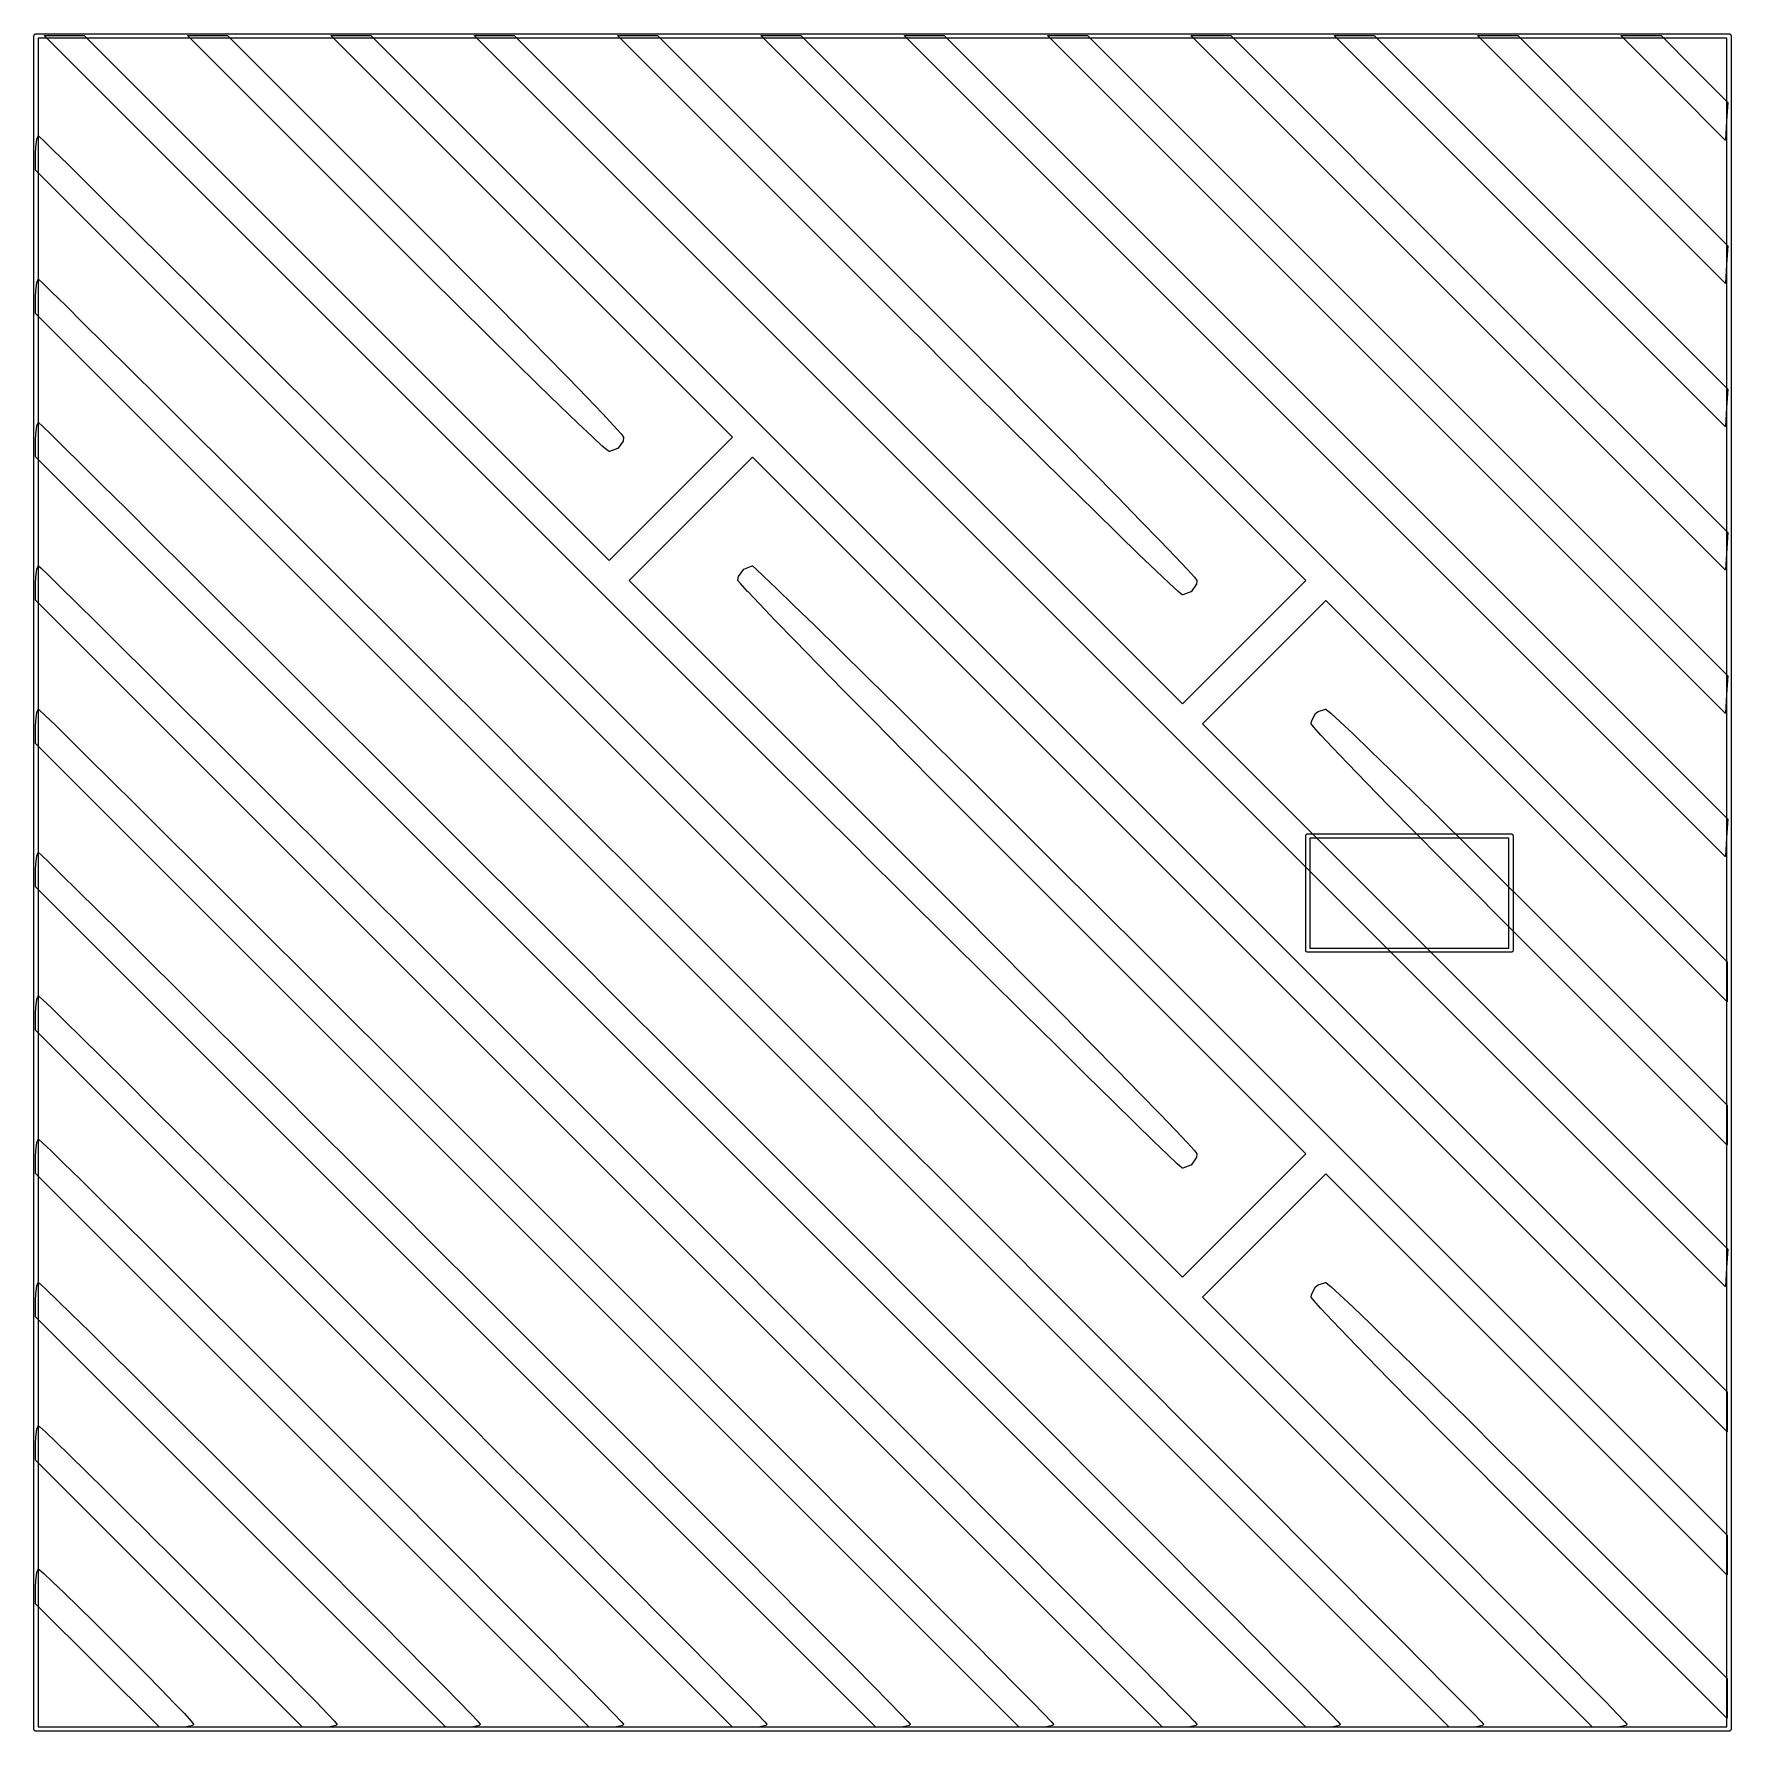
# Model space of a CAD drawing. Extents: x 195.4 to 235.6, y -143.1 to -103.
import ezdxf

# ---------------------------------------------------------------- set-up
doc = ezdxf.new("R2010")
doc.units = 0
doc.layers.add('BLACK', color=7, linetype='CONTINUOUS')

msp = doc.modelspace()

# ---------------------------------------------------------------- linework, layer by layer
at = {"layer": 'BLACK', "linetype": 'CONTINUOUS'}
for p, q in [((195.45, -103), (195.451, -102.99)), ((195.45, -103.002), (195.45, -103)), ((195.45, -142.998), (195.45, -103.002)), ((195.451, -102.99), (195.454, -102.981)), ((195.454, -102.981), (195.458, -102.972)), ((195.458, -102.972), (195.464, -102.964)), ((195.464, -102.964), (195.472, -102.958)), ((195.472, -102.958), (195.481, -102.954)), ((195.481, -102.954), (195.49, -102.951)), ((195.49, -102.951), (195.498, -102.95)), ((195.498, -102.95), (195.5, -102.95)), ((195.5, -102.95), (195.502, -102.95)), ((195.502, -102.95), (235.498, -102.95)), ((195.55, -103.05), (195.55, -142.95)), ((235.45, -103.05), (195.55, -103.05)), ((195.701, -102.992), (195.701, -102.991)), ((195.701, -102.991), (195.701, -102.991)), ((195.701, -102.991), (195.701, -102.991)), ((195.701, -102.991), (195.701, -102.991)), ((195.701, -102.991), (195.702, -102.991)), ((195.701, -102.993), (195.701, -102.992)), ((195.701, -102.992), (195.701, -102.992)), ((195.701, -102.992), (195.701, -102.992)), ((195.701, -102.992), (195.701, -102.992)), ((195.701, -102.994), (195.701, -102.993)), ((195.701, -102.993), (195.701, -102.993)), ((195.701, -102.993), (195.701, -102.993)), ((195.701, -102.993), (195.701, -102.993)), ((195.701, -102.995), (195.701, -102.994)), ((195.701, -102.994), (195.701, -102.994)), ((195.701, -102.994), (195.701, -102.994)), ((195.701, -102.994), (195.701, -102.994)), ((195.701, -102.996), (195.701, -102.995)), ((195.701, -102.995), (195.701, -102.995)), ((195.701, -102.995), (195.701, -102.995)), ((195.701, -102.995), (195.701, -102.995)), ((195.702, -102.997), (195.701, -102.996)), ((195.701, -102.996), (195.701, -102.996)), ((195.701, -102.996), (195.701, -102.996)), ((195.701, -102.996), (195.701, -102.996)), ((195.701, -102.996), (195.701, -102.996)), ((195.701, -102.996), (195.701, -102.996)), ((195.701, -102.996), (195.701, -102.996)), ((195.702, -102.991), (195.702, -102.99)), ((195.702, -102.99), (195.702, -102.99)), ((195.702, -102.99), (195.702, -102.99)), ((195.702, -102.99), (195.702, -102.99)), ((195.702, -102.99), (195.703, -102.99)), ((209.079, -116.374), (195.702, -102.997)), ((195.702, -102.997), (195.702, -102.997)), ((195.702, -102.997), (195.702, -102.997)), ((195.703, -102.99), (195.703, -102.989)), ((195.703, -102.989), (195.703, -102.989)), ((195.703, -102.989), (195.703, -102.989)), ((195.703, -102.989), (195.704, -102.989)), ((195.704, -102.989), (195.704, -102.989)), ((195.704, -102.989), (195.704, -102.989)), ((195.704, -102.989), (195.704, -102.989)), ((195.704, -102.989), (195.705, -102.989)), ((195.705, -102.989), (195.705, -102.989)), ((195.705, -102.989), (195.705, -102.989)), ((195.705, -102.989), (195.705, -102.989)), ((195.705, -102.989), (195.706, -102.989)), ((195.706, -102.989), (196.636, -102.989)), ((196.636, -102.989), (196.637, -102.989)), ((196.637, -102.989), (196.637, -102.989)), ((196.637, -102.989), (196.637, -102.989)), ((196.637, -102.989), (196.637, -102.989)), ((196.637, -102.989), (196.638, -102.989)), ((196.638, -102.989), (196.638, -102.989)), ((196.638, -102.989), (196.638, -102.989)), ((196.638, -102.989), (196.638, -102.989)), ((196.638, -102.989), (196.639, -102.989)), ((196.639, -102.989), (196.639, -102.99)), ((196.639, -102.99), (196.639, -102.99)), ((196.639, -102.99), (196.639, -102.99)), ((196.639, -102.99), (196.639, -102.99)), ((196.639, -102.99), (196.64, -102.99)), ((196.64, -102.99), (202.842, -109.192)), ((199.088, -102.992), (199.088, -102.991)), ((199.088, -102.991), (199.088, -102.991)), ((199.088, -102.991), (199.088, -102.991)), ((199.088, -102.991), (199.088, -102.991)), ((199.088, -102.991), (199.089, -102.991)), ((199.088, -102.993), (199.088, -102.992)), ((199.088, -102.992), (199.088, -102.992)), ((199.088, -102.992), (199.088, -102.992)), ((199.088, -102.992), (199.088, -102.992)), ((199.088, -102.994), (199.088, -102.993)), ((199.088, -102.993), (199.088, -102.993)), ((199.088, -102.993), (199.088, -102.993)), ((199.088, -102.993), (199.088, -102.993)), ((199.088, -102.995), (199.088, -102.994)), ((199.088, -102.994), (199.088, -102.994)), ((199.088, -102.994), (199.088, -102.994)), ((199.088, -102.994), (199.088, -102.994)), ((199.088, -102.996), (199.088, -102.995)), ((199.088, -102.995), (199.088, -102.995)), ((199.088, -102.995), (199.088, -102.995)), ((199.088, -102.995), (199.088, -102.995)), ((199.089, -102.997), (199.088, -102.996)), ((199.088, -102.996), (199.088, -102.996)), ((199.088, -102.996), (199.088, -102.996)), ((199.088, -102.996), (199.088, -102.996)), ((199.088, -102.996), (199.088, -102.996)), ((199.088, -102.996), (199.088, -102.996)), ((199.088, -102.996), (199.088, -102.996)), ((199.089, -102.991), (199.089, -102.99)), ((199.089, -102.99), (199.089, -102.99)), ((199.089, -102.99), (199.089, -102.99)), ((199.089, -102.99), (199.089, -102.99)), ((199.089, -102.99), (199.09, -102.99)), ((203.999, -107.908), (199.089, -102.997)), ((199.089, -102.997), (199.089, -102.997)), ((199.089, -102.997), (199.089, -102.997)), ((199.09, -102.99), (199.09, -102.989)), ((199.09, -102.989), (199.09, -102.989)), ((199.09, -102.989), (199.09, -102.989)), ((199.09, -102.989), (199.091, -102.989)), ((199.091, -102.989), (199.091, -102.989)), ((199.091, -102.989), (199.091, -102.989)), ((199.091, -102.989), (199.091, -102.989)), ((199.091, -102.989), (199.092, -102.989)), ((199.092, -102.989), (199.092, -102.989)), ((199.092, -102.989), (199.092, -102.989)), ((199.092, -102.989), (199.092, -102.989)), ((199.092, -102.989), (199.093, -102.989)), ((199.093, -102.989), (200.024, -102.989)), ((200.024, -102.989), (200.024, -102.989)), ((200.024, -102.989), (200.025, -102.989)), ((200.025, -102.989), (200.025, -102.989)), ((200.025, -102.989), (200.025, -102.989)), ((200.025, -102.989), (200.025, -102.989)), ((200.025, -102.989), (200.026, -102.989)), ((200.026, -102.989), (200.026, -102.989)), ((200.026, -102.989), (200.026, -102.989)), ((200.026, -102.989), (200.026, -102.989)), ((200.026, -102.989), (200.027, -102.99)), ((200.027, -102.99), (200.027, -102.99)), ((200.027, -102.99), (200.027, -102.99)), ((200.027, -102.99), (200.027, -102.99)), ((200.027, -102.99), (200.027, -102.99)), ((200.027, -102.99), (204.705, -107.668)), ((202.474, -102.993), (202.475, -102.992)), ((202.474, -102.994), (202.474, -102.993)), ((202.474, -102.993), (202.474, -102.993)), ((202.474, -102.993), (202.474, -102.993)), ((202.474, -102.993), (202.474, -102.993)), ((202.474, -102.995), (202.474, -102.994)), ((202.474, -102.994), (202.474, -102.994)), ((202.474, -102.994), (202.474, -102.994)), ((202.474, -102.994), (202.474, -102.994)), ((202.475, -102.996), (202.474, -102.995)), ((202.474, -102.995), (202.474, -102.995)), ((202.474, -102.995), (202.474, -102.995)), ((202.474, -102.995), (202.474, -102.995)), ((202.475, -102.991), (202.476, -102.99)), ((202.475, -102.992), (202.475, -102.991)), ((202.475, -102.991), (202.475, -102.991)), ((202.475, -102.991), (202.475, -102.991)), ((202.475, -102.991), (202.475, -102.991)), ((202.475, -102.991), (202.475, -102.991)), ((202.475, -102.992), (202.475, -102.992)), ((202.475, -102.992), (202.475, -102.992)), ((202.475, -102.992), (202.475, -102.992)), ((202.475, -102.997), (202.475, -102.996)), ((202.475, -102.996), (202.475, -102.996)), ((202.475, -102.996), (202.475, -102.996)), ((202.475, -102.996), (202.475, -102.996)), ((202.475, -102.996), (202.475, -102.996)), ((202.475, -102.996), (202.475, -102.996)), ((202.475, -102.996), (202.475, -102.996)), ((202.476, -102.997), (202.475, -102.997)), ((202.476, -102.99), (202.476, -102.989)), ((202.476, -102.989), (202.476, -102.989)), ((202.476, -102.989), (202.477, -102.989)), ((202.476, -102.99), (202.476, -102.99)), ((202.476, -102.99), (202.476, -102.99)), ((202.476, -102.99), (202.476, -102.99)), ((202.476, -102.99), (202.476, -102.99)), ((207.216, -107.738), (202.476, -102.997)), ((202.476, -102.997), (202.476, -102.997)), ((202.477, -102.989), (202.477, -102.989)), ((202.477, -102.989), (202.477, -102.989)), ((202.477, -102.989), (202.477, -102.989)), ((202.477, -102.989), (202.478, -102.989)), ((202.478, -102.989), (202.478, -102.989)), ((202.478, -102.989), (202.478, -102.989)), ((202.478, -102.989), (202.478, -102.989)), ((202.478, -102.989), (202.479, -102.989)), ((202.479, -102.989), (202.479, -102.989)), ((202.479, -102.989), (203.41, -102.989)), ((203.41, -102.989), (203.41, -102.989)), ((203.41, -102.989), (203.411, -102.989)), ((203.411, -102.989), (203.411, -102.989)), ((203.411, -102.989), (203.411, -102.989)), ((203.411, -102.989), (203.411, -102.989)), ((203.411, -102.989), (203.412, -102.989)), ((203.412, -102.989), (203.412, -102.989)), ((203.412, -102.989), (203.412, -102.989)), ((203.412, -102.989), (203.412, -102.989)), ((203.412, -102.989), (203.413, -102.99)), ((203.413, -102.99), (203.413, -102.99)), ((203.413, -102.99), (203.413, -102.99)), ((203.413, -102.99), (203.413, -102.99)), ((203.413, -102.99), (203.413, -102.99)), ((203.413, -102.99), (235.46, -135.036)), ((205.861, -102.992), (205.861, -102.991)), ((205.861, -102.991), (205.861, -102.991)), ((205.861, -102.991), (205.861, -102.991)), ((205.861, -102.991), (205.861, -102.991)), ((205.861, -102.991), (205.862, -102.991)), ((205.861, -102.993), (205.861, -102.992)), ((205.861, -102.992), (205.861, -102.992)), ((205.861, -102.992), (205.861, -102.992)), ((205.861, -102.992), (205.861, -102.992)), ((205.861, -102.994), (205.861, -102.993)), ((205.861, -102.993), (205.861, -102.993)), ((205.861, -102.993), (205.861, -102.993)), ((205.861, -102.993), (205.861, -102.993)), ((205.861, -102.995), (205.861, -102.994)), ((205.861, -102.994), (205.861, -102.994)), ((205.861, -102.994), (205.861, -102.994)), ((205.861, -102.994), (205.861, -102.994)), ((205.861, -102.996), (205.861, -102.995)), ((205.861, -102.995), (205.861, -102.995)), ((205.861, -102.995), (205.861, -102.995)), ((205.861, -102.995), (205.861, -102.995)), ((205.862, -102.997), (205.861, -102.996)), ((205.861, -102.996), (205.861, -102.996)), ((205.861, -102.996), (205.861, -102.996)), ((205.861, -102.996), (205.861, -102.996)), ((205.861, -102.996), (205.861, -102.996)), ((205.861, -102.996), (205.861, -102.996)), ((205.861, -102.996), (205.861, -102.996)), ((205.862, -102.991), (205.862, -102.99)), ((205.862, -102.99), (205.862, -102.99)), ((205.862, -102.99), (205.862, -102.99)), ((205.862, -102.99), (205.862, -102.99)), ((205.862, -102.99), (205.863, -102.99)), ((220.636, -117.772), (205.862, -102.997)), ((205.862, -102.997), (205.862, -102.997)), ((205.862, -102.997), (205.862, -102.997)), ((205.863, -102.99), (205.863, -102.989)), ((205.863, -102.989), (205.863, -102.989)), ((205.863, -102.989), (205.863, -102.989)), ((205.863, -102.989), (205.864, -102.989)), ((205.864, -102.989), (205.864, -102.989)), ((205.864, -102.989), (205.864, -102.989)), ((205.864, -102.989), (205.864, -102.989)), ((205.864, -102.989), (205.865, -102.989)), ((205.865, -102.989), (205.865, -102.989)), ((205.865, -102.989), (205.865, -102.989)), ((205.865, -102.989), (205.865, -102.989)), ((205.865, -102.989), (205.866, -102.989)), ((205.866, -102.989), (206.796, -102.989)), ((206.796, -102.989), (206.797, -102.989)), ((206.797, -102.989), (206.797, -102.989)), ((206.797, -102.989), (206.797, -102.989)), ((206.797, -102.989), (206.797, -102.989)), ((206.797, -102.989), (206.798, -102.989)), ((206.798, -102.989), (206.798, -102.989)), ((206.798, -102.989), (206.798, -102.989)), ((206.798, -102.989), (206.798, -102.989)), ((206.798, -102.989), (206.799, -102.989)), ((206.799, -102.989), (206.799, -102.99)), ((206.799, -102.99), (206.799, -102.99)), ((206.799, -102.99), (206.799, -102.99)), ((206.799, -102.99), (206.799, -102.99)), ((206.799, -102.99), (206.8, -102.99)), ((206.8, -102.99), (214.695, -110.885)), ((209.247, -102.994), (209.247, -102.993)), ((209.247, -102.993), (209.248, -102.993)), ((209.247, -102.995), (209.247, -102.994)), ((209.247, -102.994), (209.247, -102.994)), ((209.247, -102.994), (209.247, -102.994)), ((209.247, -102.994), (209.247, -102.994)), ((209.248, -102.995), (209.247, -102.995)), ((209.247, -102.995), (209.247, -102.995)), ((209.247, -102.995), (209.247, -102.995)), ((209.248, -102.992), (209.248, -102.991)), ((209.248, -102.991), (209.248, -102.991)), ((209.248, -102.991), (209.248, -102.991)), ((209.248, -102.991), (209.248, -102.991)), ((209.248, -102.991), (209.249, -102.991)), ((209.248, -102.993), (209.248, -102.992)), ((209.248, -102.992), (209.248, -102.992)), ((209.248, -102.992), (209.248, -102.992)), ((209.248, -102.992), (209.248, -102.992)), ((209.248, -102.993), (209.248, -102.993)), ((209.248, -102.993), (209.248, -102.993)), ((209.248, -102.996), (209.248, -102.995)), ((209.248, -102.997), (209.248, -102.996)), ((209.248, -102.996), (209.248, -102.996)), ((209.248, -102.996), (209.248, -102.996)), ((209.248, -102.996), (209.248, -102.996)), ((209.248, -102.996), (209.248, -102.996)), ((209.248, -102.996), (209.248, -102.996)), ((209.248, -102.996), (209.248, -102.996)), ((209.249, -102.997), (209.248, -102.997)), ((209.249, -102.991), (209.249, -102.99)), ((209.249, -102.99), (209.249, -102.99)), ((209.249, -102.99), (209.249, -102.99)), ((209.249, -102.99), (209.249, -102.99)), ((209.249, -102.99), (209.25, -102.99)), ((215.852, -109.601), (209.249, -102.997)), ((209.249, -102.997), (209.249, -102.997)), ((209.25, -102.99), (209.25, -102.989)), ((209.25, -102.989), (209.25, -102.989)), ((209.25, -102.989), (209.25, -102.989)), ((209.25, -102.989), (209.251, -102.989)), ((209.251, -102.989), (209.251, -102.989)), ((209.251, -102.989), (209.251, -102.989)), ((209.251, -102.989), (209.251, -102.989)), ((209.251, -102.989), (209.251, -102.989)), ((209.251, -102.989), (209.251, -102.989)), ((209.251, -102.989), (209.251, -102.989)), ((209.251, -102.989), (209.252, -102.989)), ((209.252, -102.989), (209.252, -102.989)), ((209.252, -102.989), (210.183, -102.989)), ((210.183, -102.989), (210.183, -102.989)), ((210.183, -102.989), (210.184, -102.989)), ((210.184, -102.989), (210.184, -102.989)), ((210.184, -102.989), (210.184, -102.989)), ((210.184, -102.989), (210.184, -102.989)), ((210.184, -102.989), (210.185, -102.989)), ((210.185, -102.989), (210.185, -102.989)), ((210.185, -102.989), (210.185, -102.989)), ((210.185, -102.989), (210.185, -102.989)), ((210.185, -102.989), (210.186, -102.99)), ((210.186, -102.99), (210.186, -102.99)), ((210.186, -102.99), (210.186, -102.99)), ((210.186, -102.99), (210.186, -102.99)), ((210.186, -102.99), (210.186, -102.99)), ((210.186, -102.99), (216.558, -109.361)), ((212.634, -102.992), (212.635, -102.991)), ((212.634, -102.993), (212.634, -102.992)), ((212.634, -102.992), (212.634, -102.992)), ((212.634, -102.992), (212.634, -102.992)), ((212.634, -102.992), (212.634, -102.992)), ((212.634, -102.994), (212.634, -102.993)), ((212.634, -102.993), (212.634, -102.993)), ((212.634, -102.993), (212.634, -102.993)), ((212.634, -102.993), (212.634, -102.993)), ((212.634, -102.995), (212.634, -102.994)), ((212.634, -102.994), (212.634, -102.994)), ((212.634, -102.994), (212.634, -102.994)), ((212.634, -102.994), (212.634, -102.994)), ((212.634, -102.996), (212.634, -102.995)), ((212.634, -102.995), (212.634, -102.995)), ((212.634, -102.995), (212.634, -102.995)), ((212.634, -102.995), (212.634, -102.995)), ((212.635, -102.996), (212.634, -102.996)), ((212.634, -102.996), (212.634, -102.996)), ((212.634, -102.996), (212.634, -102.996)), ((212.635, -102.991), (212.636, -102.99)), ((212.635, -102.991), (212.635, -102.991)), ((212.635, -102.991), (212.635, -102.991)), ((212.635, -102.991), (212.635, -102.991)), ((212.635, -102.991), (212.635, -102.991)), ((212.635, -102.997), (212.635, -102.996)), ((212.635, -102.996), (212.635, -102.996)), ((212.635, -102.996), (212.635, -102.996)), ((212.635, -102.996), (212.635, -102.996)), ((212.636, -102.997), (212.635, -102.997)), ((212.635, -102.997), (212.635, -102.997)), ((212.636, -102.99), (212.636, -102.989)), ((212.636, -102.989), (212.636, -102.989)), ((212.636, -102.989), (212.637, -102.989)), ((212.636, -102.99), (212.636, -102.99)), ((212.636, -102.99), (212.636, -102.99)), ((212.636, -102.99), (212.636, -102.99)), ((212.636, -102.99), (212.636, -102.99)), ((219.07, -109.432), (212.636, -102.997)), ((212.637, -102.989), (212.637, -102.989)), ((212.637, -102.989), (212.637, -102.989)), ((212.637, -102.989), (212.637, -102.989)), ((212.637, -102.989), (212.638, -102.989)), ((212.638, -102.989), (212.638, -102.989)), ((212.638, -102.989), (212.638, -102.989)), ((212.638, -102.989), (212.638, -102.989)), ((212.638, -102.989), (212.639, -102.989)), ((212.639, -102.989), (212.639, -102.989)), ((212.639, -102.989), (213.57, -102.989)), ((213.57, -102.989), (213.57, -102.989)), ((213.57, -102.989), (213.571, -102.989)), ((213.571, -102.989), (213.571, -102.989)), ((213.571, -102.989), (213.571, -102.989)), ((213.571, -102.989), (213.571, -102.989)), ((213.571, -102.989), (213.572, -102.989)), ((213.572, -102.989), (213.572, -102.989)), ((213.572, -102.989), (213.572, -102.989)), ((213.572, -102.989), (213.572, -102.989)), ((213.572, -102.989), (213.573, -102.99)), ((213.573, -102.99), (213.573, -102.99)), ((213.573, -102.99), (213.573, -102.99)), ((213.573, -102.99), (213.573, -102.99)), ((213.573, -102.99), (213.573, -102.99)), ((213.573, -102.99), (224.517, -113.933)), ((216.021, -102.992), (216.021, -102.991)), ((216.021, -102.991), (216.021, -102.991)), ((216.021, -102.991), (216.021, -102.991)), ((216.021, -102.991), (216.021, -102.991)), ((216.021, -102.991), (216.022, -102.991)), ((216.021, -102.993), (216.021, -102.992)), ((216.021, -102.992), (216.021, -102.992)), ((216.021, -102.992), (216.021, -102.992)), ((216.021, -102.992), (216.021, -102.992)), ((216.021, -102.994), (216.021, -102.993)), ((216.021, -102.993), (216.021, -102.993)), ((216.021, -102.993), (216.021, -102.993)), ((216.021, -102.993), (216.021, -102.993)), ((216.021, -102.995), (216.021, -102.994)), ((216.021, -102.994), (216.021, -102.994)), ((216.021, -102.994), (216.021, -102.994)), ((216.021, -102.994), (216.021, -102.994)), ((216.021, -102.996), (216.021, -102.995)), ((216.021, -102.995), (216.021, -102.995)), ((216.021, -102.995), (216.021, -102.995)), ((216.021, -102.995), (216.021, -102.995)), ((216.022, -102.997), (216.021, -102.996)), ((216.021, -102.996), (216.021, -102.996)), ((216.021, -102.996), (216.021, -102.996)), ((216.021, -102.996), (216.021, -102.996)), ((216.021, -102.996), (216.021, -102.996)), ((216.021, -102.996), (216.021, -102.996)), ((216.021, -102.996), (216.021, -102.996)), ((216.022, -102.991), (216.022, -102.99)), ((216.022, -102.99), (216.022, -102.99)), ((216.022, -102.99), (216.022, -102.99)), ((216.022, -102.99), (216.022, -102.99)), ((216.022, -102.99), (216.023, -102.99)), ((225.716, -112.692), (216.022, -102.997)), ((216.022, -102.997), (216.022, -102.997)), ((216.022, -102.997), (216.022, -102.997)), ((216.023, -102.99), (216.023, -102.989)), ((216.023, -102.989), (216.023, -102.989)), ((216.023, -102.989), (216.023, -102.989)), ((216.023, -102.989), (216.024, -102.989)), ((216.024, -102.989), (216.024, -102.989)), ((216.024, -102.989), (216.024, -102.989)), ((216.024, -102.989), (216.024, -102.989)), ((216.024, -102.989), (216.025, -102.989)), ((216.025, -102.989), (216.025, -102.989)), ((216.025, -102.989), (216.025, -102.989)), ((216.025, -102.989), (216.025, -102.989)), ((216.025, -102.989), (216.026, -102.989)), ((216.026, -102.989), (216.957, -102.989)), ((216.957, -102.989), (216.958, -102.989)), ((216.957, -102.989), (216.957, -102.989)), ((216.958, -102.989), (216.958, -102.989)), ((216.958, -102.989), (216.958, -102.989)), ((216.958, -102.989), (216.958, -102.989)), ((216.958, -102.989), (216.959, -102.989)), ((216.959, -102.989), (216.959, -102.989)), ((216.959, -102.989), (216.959, -102.989)), ((216.959, -102.989), (216.959, -102.989)), ((216.959, -102.989), (216.96, -102.99)), ((216.96, -102.99), (216.96, -102.99)), ((216.96, -102.99), (216.96, -102.99)), ((216.96, -102.99), (216.96, -102.99)), ((216.96, -102.99), (216.96, -102.99)), ((216.96, -102.99), (226.215, -112.245)), ((219.407, -102.993), (219.408, -102.992)), ((219.407, -102.994), (219.407, -102.993)), ((219.407, -102.993), (219.407, -102.993)), ((219.407, -102.993), (219.407, -102.993)), ((219.407, -102.993), (219.407, -102.993)), ((219.407, -102.995), (219.407, -102.994)), ((219.407, -102.994), (219.407, -102.994)), ((219.407, -102.994), (219.407, -102.994)), ((219.407, -102.994), (219.407, -102.994)), ((219.408, -102.995), (219.407, -102.995)), ((219.407, -102.995), (219.407, -102.995)), ((219.407, -102.995), (219.407, -102.995)), ((219.408, -102.991), (219.409, -102.99)), ((219.408, -102.992), (219.408, -102.991)), ((219.408, -102.991), (219.408, -102.991)), ((219.408, -102.991), (219.408, -102.991)), ((219.408, -102.991), (219.408, -102.991)), ((219.408, -102.992), (219.408, -102.992)), ((219.408, -102.992), (219.408, -102.992)), ((219.408, -102.992), (219.408, -102.992)), ((219.408, -102.996), (219.408, -102.995)), ((219.408, -102.997), (219.408, -102.996)), ((219.408, -102.996), (219.408, -102.996)), ((219.408, -102.996), (219.408, -102.996)), ((219.408, -102.996), (219.408, -102.996)), ((219.408, -102.996), (219.408, -102.996)), ((219.408, -102.996), (219.408, -102.996)), ((219.408, -102.996), (219.408, -102.996)), ((219.409, -102.997), (219.408, -102.997)), ((219.409, -102.99), (219.409, -102.99)), ((219.409, -102.99), (219.409, -102.99)), ((219.409, -102.99), (219.409, -102.99)), ((219.409, -102.99), (219.409, -102.99)), ((219.409, -102.99), (219.41, -102.99)), ((227.41, -110.999), (219.409, -102.997)), ((219.409, -102.997), (219.409, -102.997)), ((219.41, -102.99), (219.41, -102.989)), ((219.41, -102.989), (219.41, -102.989)), ((219.41, -102.989), (219.41, -102.989)), ((219.41, -102.989), (219.41, -102.989)), ((219.41, -102.989), (219.41, -102.989)), ((219.41, -102.989), (219.41, -102.989)), ((219.41, -102.989), (219.411, -102.989)), ((219.411, -102.989), (219.411, -102.989)), ((219.411, -102.989), (219.411, -102.989)), ((219.411, -102.989), (219.411, -102.989)), ((219.411, -102.989), (219.412, -102.989)), ((219.412, -102.989), (219.412, -102.989)), ((219.412, -102.989), (220.344, -102.989)), ((220.344, -102.989), (220.345, -102.989)), ((220.344, -102.989), (220.344, -102.989)), ((220.345, -102.989), (220.345, -102.989)), ((220.345, -102.989), (220.345, -102.989)), ((220.345, -102.989), (220.345, -102.989)), ((220.345, -102.989), (220.346, -102.989)), ((220.346, -102.989), (220.346, -102.989)), ((220.346, -102.989), (220.346, -102.989)), ((220.346, -102.989), (220.346, -102.989)), ((220.346, -102.989), (220.346, -102.99)), ((220.346, -102.99), (220.346, -102.99)), ((220.346, -102.99), (220.347, -102.99)), ((220.347, -102.99), (220.347, -102.99)), ((220.347, -102.99), (220.347, -102.99)), ((220.347, -102.99), (227.909, -110.552)), ((222.794, -102.992), (222.795, -102.991)), ((222.794, -102.993), (222.794, -102.992)), ((222.794, -102.992), (222.794, -102.992)), ((222.794, -102.992), (222.794, -102.992)), ((222.794, -102.992), (222.794, -102.992)), ((222.794, -102.994), (222.794, -102.993)), ((222.794, -102.993), (222.794, -102.993)), ((222.794, -102.993), (222.794, -102.993)), ((222.794, -102.993), (222.794, -102.993)), ((222.794, -102.995), (222.794, -102.994)), ((222.794, -102.994), (222.794, -102.994)), ((222.794, -102.994), (222.794, -102.994)), ((222.794, -102.994), (222.794, -102.994)), ((222.794, -102.996), (222.794, -102.995)), ((222.794, -102.995), (222.794, -102.995)), ((222.794, -102.995), (222.794, -102.995)), ((222.794, -102.995), (222.794, -102.995)), ((222.795, -102.996), (222.794, -102.996)), ((222.794, -102.996), (222.794, -102.996)), ((222.794, -102.996), (222.794, -102.996)), ((222.795, -102.991), (222.796, -102.99)), ((222.795, -102.991), (222.795, -102.991)), ((222.795, -102.991), (222.795, -102.991)), ((222.795, -102.991), (222.795, -102.991)), ((222.795, -102.991), (222.795, -102.991)), ((222.795, -102.997), (222.795, -102.996)), ((222.795, -102.996), (222.795, -102.996)), ((222.795, -102.996), (222.795, -102.996)), ((222.795, -102.996), (222.795, -102.996)), ((222.796, -102.997), (222.795, -102.997)), ((222.796, -102.99), (222.796, -102.989)), ((222.796, -102.989), (222.796, -102.989)), ((222.796, -102.989), (222.797, -102.989)), ((222.796, -102.99), (222.796, -102.99)), ((222.796, -102.99), (222.796, -102.99)), ((222.796, -102.99), (222.796, -102.99)), ((222.796, -102.99), (222.796, -102.99)), ((229.103, -109.306), (222.796, -102.997)), ((222.796, -102.997), (222.796, -102.997)), ((222.797, -102.989), (222.797, -102.989)), ((222.797, -102.989), (222.797, -102.989)), ((222.797, -102.989), (222.797, -102.989)), ((222.797, -102.989), (222.798, -102.989)), ((222.798, -102.989), (222.798, -102.989)), ((222.798, -102.989), (222.798, -102.989)), ((222.798, -102.989), (222.798, -102.989)), ((222.798, -102.989), (222.799, -102.989)), ((222.799, -102.989), (222.799, -102.989)), ((222.799, -102.989), (223.731, -102.989)), ((223.731, -102.989), (223.731, -102.989)), ((223.731, -102.989), (223.731, -102.989)), ((223.731, -102.989), (223.731, -102.989)), ((223.731, -102.989), (223.732, -102.989)), ((223.731, -102.989), (223.731, -102.989)), ((223.732, -102.989), (223.732, -102.989)), ((223.732, -102.989), (223.732, -102.989)), ((223.732, -102.989), (223.732, -102.989)), ((223.732, -102.989), (223.733, -102.989)), ((223.733, -102.989), (223.733, -102.99)), ((223.733, -102.99), (223.733, -102.99)), ((223.733, -102.99), (223.733, -102.99)), ((223.733, -102.99), (223.734, -102.99)), ((223.734, -102.99), (223.734, -102.99)), ((223.734, -102.99), (229.602, -108.859)), ((226.181, -102.992), (226.182, -102.991)), ((226.181, -102.993), (226.181, -102.992)), ((226.181, -102.992), (226.181, -102.992)), ((226.181, -102.992), (226.181, -102.992)), ((226.181, -102.992), (226.181, -102.992)), ((226.181, -102.994), (226.181, -102.993)), ((226.181, -102.993), (226.181, -102.993)), ((226.181, -102.993), (226.181, -102.993)), ((226.181, -102.993), (226.181, -102.993)), ((226.181, -102.995), (226.181, -102.994)), ((226.181, -102.994), (226.181, -102.994)), ((226.181, -102.994), (226.181, -102.994)), ((226.181, -102.994), (226.181, -102.994)), ((226.181, -102.996), (226.181, -102.995)), ((226.181, -102.995), (226.181, -102.995)), ((226.181, -102.995), (226.181, -102.995)), ((226.181, -102.995), (226.181, -102.995)), ((226.182, -102.996), (226.181, -102.996)), ((226.181, -102.996), (226.181, -102.996)), ((226.181, -102.996), (226.181, -102.996)), ((226.182, -102.991), (226.182, -102.99)), ((226.182, -102.99), (226.182, -102.99)), ((226.182, -102.99), (226.182, -102.99)), ((226.182, -102.99), (226.182, -102.99)), ((226.182, -102.99), (226.183, -102.99)), ((226.182, -102.991), (226.182, -102.991)), ((226.182, -102.991), (226.182, -102.991)), ((226.182, -102.991), (226.182, -102.991)), ((226.182, -102.997), (226.182, -102.996)), ((226.182, -102.996), (226.182, -102.996)), ((226.182, -102.996), (226.182, -102.996)), ((226.182, -102.996), (226.182, -102.996)), ((235.41, -112.228), (226.182, -102.997)), ((226.182, -102.997), (226.182, -102.997)), ((226.182, -102.997), (226.182, -102.997)), ((226.183, -102.99), (226.183, -102.989)), ((226.183, -102.989), (226.183, -102.989)), ((226.183, -102.989), (226.183, -102.989)), ((226.183, -102.989), (226.184, -102.989)), ((226.183, -102.99), (226.183, -102.99)), ((226.184, -102.989), (226.184, -102.989)), ((226.184, -102.989), (226.184, -102.989)), ((226.184, -102.989), (226.184, -102.989)), ((226.184, -102.989), (226.185, -102.989)), ((226.185, -102.989), (226.185, -102.989)), ((226.185, -102.989), (226.185, -102.989)), ((226.185, -102.989), (226.185, -102.989)), ((226.185, -102.989), (226.186, -102.989)), ((226.186, -102.989), (227.117, -102.989)), ((227.117, -102.989), (227.118, -102.989)), ((227.118, -102.989), (227.118, -102.989)), ((227.118, -102.989), (227.118, -102.989)), ((227.118, -102.989), (227.118, -102.989)), ((227.118, -102.989), (227.119, -102.989)), ((227.119, -102.989), (227.119, -102.989)), ((227.119, -102.989), (227.119, -102.989)), ((227.119, -102.989), (227.119, -102.989)), ((227.119, -102.989), (227.12, -102.989)), ((227.12, -102.989), (227.12, -102.99)), ((227.12, -102.99), (227.12, -102.99)), ((227.12, -102.99), (227.12, -102.99)), ((227.12, -102.99), (227.12, -102.99)), ((227.12, -102.99), (227.121, -102.99)), ((227.121, -102.99), (231.295, -107.165)), ((229.568, -102.992), (229.569, -102.991)), ((229.568, -102.993), (229.568, -102.992)), ((229.568, -102.992), (229.568, -102.992)), ((229.568, -102.992), (229.568, -102.992)), ((229.568, -102.992), (229.568, -102.992)), ((229.568, -102.994), (229.568, -102.993)), ((229.568, -102.993), (229.568, -102.993)), ((229.568, -102.993), (229.568, -102.993)), ((229.568, -102.993), (229.568, -102.993)), ((229.568, -102.995), (229.568, -102.994)), ((229.568, -102.994), (229.568, -102.994)), ((229.568, -102.994), (229.568, -102.994)), ((229.568, -102.994), (229.568, -102.994)), ((229.568, -102.996), (229.568, -102.995)), ((229.568, -102.995), (229.568, -102.995)), ((229.568, -102.995), (229.568, -102.995)), ((229.568, -102.995), (229.568, -102.995)), ((229.569, -102.996), (229.568, -102.996)), ((229.568, -102.996), (229.568, -102.996)), ((229.568, -102.996), (229.568, -102.996)), ((229.568, -102.996), (229.568, -102.996)), ((229.569, -102.991), (229.569, -102.99)), ((229.569, -102.99), (229.569, -102.99)), ((229.569, -102.99), (229.569, -102.99)), ((229.569, -102.99), (229.57, -102.99)), ((229.569, -102.991), (229.569, -102.991)), ((229.569, -102.991), (229.569, -102.991)), ((229.569, -102.991), (229.569, -102.991)), ((229.569, -102.991), (229.569, -102.991)), ((229.569, -102.997), (229.569, -102.996)), ((229.569, -102.996), (229.569, -102.996)), ((229.569, -102.996), (229.569, -102.996)), ((232.49, -105.919), (229.569, -102.997)), ((229.569, -102.997), (229.569, -102.997)), ((229.569, -102.997), (229.569, -102.997)), ((229.57, -102.99), (229.57, -102.989)), ((229.57, -102.989), (229.57, -102.989)), ((229.57, -102.989), (229.571, -102.989)), ((229.57, -102.99), (229.57, -102.99)), ((229.571, -102.989), (229.571, -102.989)), ((229.571, -102.989), (229.571, -102.989)), ((229.571, -102.989), (229.571, -102.989)), ((229.571, -102.989), (229.571, -102.989)), ((229.571, -102.989), (229.572, -102.989)), ((229.572, -102.989), (229.572, -102.989)), ((229.572, -102.989), (229.572, -102.989)), ((229.572, -102.989), (229.572, -102.989)), ((229.572, -102.989), (229.573, -102.989)), ((229.573, -102.989), (230.504, -102.989)), ((230.504, -102.989), (230.505, -102.989)), ((230.505, -102.989), (230.505, -102.989)), ((230.505, -102.989), (230.505, -102.989)), ((230.505, -102.989), (230.505, -102.989)), ((230.505, -102.989), (230.506, -102.989)), ((230.506, -102.989), (230.506, -102.989)), ((230.506, -102.989), (230.506, -102.989)), ((230.506, -102.989), (230.506, -102.989)), ((230.506, -102.989), (230.507, -102.989)), ((230.507, -102.989), (230.507, -102.99)), ((230.507, -102.99), (230.507, -102.99)), ((230.507, -102.99), (230.507, -102.99)), ((230.507, -102.99), (230.508, -102.99)), ((230.508, -102.99), (230.508, -102.99)), ((230.508, -102.99), (232.989, -105.472)), ((232.956, -102.992), (232.956, -102.991)), ((232.956, -102.991), (232.957, -102.991)), ((232.956, -102.993), (232.956, -102.992)), ((232.956, -102.992), (232.956, -102.992)), ((232.956, -102.992), (232.956, -102.992)), ((232.956, -102.992), (232.956, -102.992)), ((232.956, -102.994), (232.956, -102.993)), ((232.956, -102.993), (232.956, -102.993)), ((232.956, -102.993), (232.956, -102.993)), ((232.956, -102.993), (232.956, -102.993)), ((232.956, -102.995), (232.956, -102.994)), ((232.956, -102.994), (232.956, -102.994)), ((232.956, -102.994), (232.956, -102.994)), ((232.956, -102.994), (232.956, -102.994)), ((232.956, -102.996), (232.956, -102.995)), ((232.956, -102.995), (232.956, -102.995)), ((232.956, -102.995), (232.956, -102.995)), ((232.956, -102.995), (232.956, -102.995)), ((232.957, -102.996), (232.956, -102.996)), ((232.956, -102.996), (232.956, -102.996)), ((232.956, -102.996), (232.956, -102.996)), ((232.956, -102.996), (232.956, -102.996)), ((232.957, -102.991), (232.957, -102.99)), ((232.957, -102.99), (232.957, -102.99)), ((232.957, -102.99), (232.957, -102.99)), ((232.957, -102.99), (232.957, -102.99)), ((232.957, -102.99), (232.958, -102.99)), ((232.957, -102.991), (232.957, -102.991)), ((232.957, -102.991), (232.957, -102.991)), ((232.957, -102.997), (232.957, -102.996)), ((232.957, -102.996), (232.957, -102.996)), ((232.957, -102.996), (232.957, -102.996)), ((234.184, -104.227), (232.957, -102.997)), ((232.957, -102.997), (232.957, -102.997)), ((232.957, -102.997), (232.957, -102.997)), ((232.958, -102.99), (232.958, -102.989)), ((232.958, -102.989), (232.958, -102.989)), ((232.958, -102.989), (232.958, -102.989)), ((232.958, -102.989), (232.959, -102.989)), ((232.958, -102.99), (232.958, -102.99)), ((232.959, -102.989), (232.959, -102.989)), ((232.959, -102.989), (232.959, -102.989)), ((232.959, -102.989), (232.959, -102.989)), ((232.959, -102.989), (232.96, -102.989)), ((232.96, -102.989), (232.96, -102.989)), ((232.96, -102.989), (232.96, -102.989)), ((232.96, -102.989), (232.96, -102.989)), ((232.96, -102.989), (232.961, -102.989)), ((232.961, -102.989), (233.893, -102.989)), ((233.893, -102.989), (233.894, -102.989)), ((233.894, -102.989), (233.894, -102.989)), ((233.894, -102.989), (233.894, -102.989)), ((233.894, -102.989), (233.894, -102.989)), ((233.894, -102.989), (233.895, -102.989)), ((233.895, -102.989), (233.895, -102.989)), ((233.895, -102.989), (233.895, -102.989)), ((233.895, -102.989), (233.895, -102.989)), ((233.895, -102.989), (233.896, -102.989)), ((233.896, -102.989), (233.896, -102.99)), ((233.896, -102.99), (233.896, -102.99)), ((233.896, -102.99), (233.896, -102.99)), ((233.896, -102.99), (233.897, -102.99)), ((233.897, -102.99), (233.897, -102.99)), ((233.897, -102.99), (234.683, -103.78)), ((235.45, -142.95), (235.45, -103.05)), ((235.498, -102.95), (235.5, -102.95)), ((235.5, -102.95), (235.502, -102.95)), ((235.502, -102.95), (235.51, -102.951)), ((235.51, -102.951), (235.519, -102.954)), ((235.519, -102.954), (235.528, -102.958)), ((235.528, -102.958), (235.536, -102.964)), ((235.536, -102.964), (235.542, -102.972)), ((235.542, -102.972), (235.546, -102.981)), ((235.546, -102.981), (235.549, -102.99)), ((235.549, -102.99), (235.55, -103)), ((235.55, -103), (235.55, -103.002)), ((235.55, -103.002), (235.55, -142.998)), ((234.683, -103.78), (235.47, -104.57)), ((235.41, -105.456), (234.184, -104.227)), ((234.184, -104.227), (234.184, -104.227)), ((234.184, -104.227), (234.184, -104.227)), ((235.471, -104.573), (235.445, -105.013)), ((235.47, -104.57), (235.47, -104.57)), ((235.47, -104.57), (235.47, -104.57)), ((235.47, -104.57), (235.47, -104.57)), ((235.47, -104.57), (235.47, -104.57)), ((235.47, -104.57), (235.47, -104.57)), ((235.47, -104.57), (235.47, -104.57)), ((235.47, -104.57), (235.471, -104.571)), ((235.471, -104.571), (235.471, -104.571)), ((235.471, -104.571), (235.471, -104.571)), ((235.471, -104.571), (235.471, -104.571)), ((235.471, -104.571), (235.471, -104.571)), ((235.471, -104.571), (235.471, -104.572)), ((235.471, -104.572), (235.471, -104.572)), ((235.471, -104.572), (235.471, -104.572)), ((235.471, -104.572), (235.471, -104.572)), ((235.471, -104.572), (235.471, -104.573)), ((235.471, -104.573), (235.471, -104.573)), ((235.471, -104.573), (235.471, -104.573)), ((235.471, -104.573), (235.471, -104.573)), ((235.445, -105.013), (235.419, -105.453)), ((195.492, -105.633), (195.515, -105.44)), ((195.515, -105.439), (195.515, -105.438)), ((195.515, -105.438), (195.516, -105.438)), ((195.515, -105.44), (195.515, -105.439)), ((195.515, -105.439), (195.515, -105.439)), ((195.515, -105.439), (195.515, -105.439)), ((195.515, -105.439), (195.515, -105.439)), ((195.515, -105.44), (195.515, -105.44)), ((195.516, -105.438), (195.553, -105.362)), ((195.553, -105.362), (195.553, -105.361)), ((195.553, -105.361), (195.553, -105.361)), ((195.553, -105.361), (195.553, -105.361)), ((195.553, -105.361), (195.553, -105.361)), ((195.553, -105.361), (195.554, -105.361)), ((195.553, -105.362), (195.553, -105.362)), ((195.553, -105.362), (195.553, -105.362)), ((195.553, -105.362), (195.553, -105.362)), ((195.553, -105.362), (195.553, -105.362)), ((195.554, -105.361), (195.554, -105.36)), ((195.554, -105.36), (195.554, -105.36)), ((195.554, -105.36), (195.555, -105.36)), ((195.554, -105.361), (195.554, -105.361)), ((195.555, -105.36), (195.555, -105.36)), ((195.555, -105.36), (195.555, -105.36)), ((195.555, -105.36), (195.555, -105.36)), ((195.555, -105.36), (195.555, -105.36)), ((195.555, -105.36), (195.556, -105.36)), ((195.556, -105.36), (195.556, -105.359)), ((195.556, -105.359), (195.556, -105.359)), ((195.556, -105.359), (195.557, -105.359)), ((195.556, -105.36), (195.556, -105.36)), ((195.557, -105.359), (195.557, -105.359)), ((195.557, -105.359), (195.557, -105.359)), ((195.557, -105.359), (195.557, -105.359)), ((195.557, -105.359), (195.557, -105.359)), ((195.557, -105.359), (195.558, -105.359)), ((195.558, -105.359), (195.558, -105.359)), ((195.558, -105.359), (195.558, -105.36)), ((195.558, -105.36), (195.558, -105.36)), ((195.558, -105.36), (195.559, -105.36)), ((195.559, -105.36), (195.559, -105.36)), ((195.559, -105.36), (195.559, -105.36)), ((195.559, -105.36), (195.559, -105.36)), ((195.559, -105.36), (195.559, -105.36)), ((195.559, -105.36), (195.56, -105.36)), ((195.56, -105.36), (195.56, -105.36)), ((195.56, -105.36), (195.56, -105.36)), ((195.56, -105.36), (195.56, -105.36)), ((195.56, -105.36), (195.574, -105.372)), ((195.574, -105.372), (195.574, -105.372)), ((195.574, -105.372), (195.574, -105.372)), ((195.574, -105.372), (195.574, -105.372)), ((195.574, -105.372), (195.689, -105.481)), ((235.411, -105.456), (235.41, -105.456)), ((235.411, -105.457), (235.411, -105.456)), ((235.412, -105.457), (235.411, -105.457)), ((235.411, -105.457), (235.411, -105.457)), ((235.411, -105.457), (235.411, -105.457)), ((235.413, -105.458), (235.412, -105.457)), ((235.412, -105.457), (235.412, -105.457)), ((235.412, -105.457), (235.412, -105.457)), ((235.412, -105.457), (235.412, -105.457)), ((235.412, -105.457), (235.412, -105.457)), ((235.414, -105.458), (235.413, -105.458)), ((235.413, -105.458), (235.413, -105.458)), ((235.413, -105.458), (235.413, -105.458)), ((235.413, -105.458), (235.413, -105.458)), ((235.415, -105.458), (235.414, -105.458)), ((235.414, -105.458), (235.414, -105.458)), ((235.414, -105.458), (235.414, -105.458)), ((235.414, -105.458), (235.414, -105.458)), ((235.416, -105.457), (235.415, -105.458)), ((235.415, -105.458), (235.415, -105.458)), ((235.415, -105.458), (235.415, -105.458)), ((235.415, -105.458), (235.415, -105.458)), ((235.417, -105.457), (235.416, -105.457)), ((235.416, -105.457), (235.416, -105.457)), ((235.416, -105.457), (235.416, -105.457)), ((235.416, -105.457), (235.416, -105.457)), ((235.416, -105.457), (235.416, -105.457)), ((235.418, -105.456), (235.417, -105.456)), ((235.417, -105.456), (235.417, -105.456)), ((235.417, -105.456), (235.417, -105.457)), ((235.417, -105.457), (235.417, -105.457)), ((235.417, -105.457), (235.417, -105.457)), ((235.419, -105.455), (235.418, -105.455)), ((235.418, -105.455), (235.418, -105.455)), ((235.418, -105.455), (235.418, -105.456)), ((235.418, -105.456), (235.418, -105.456)), ((235.418, -105.456), (235.418, -105.456)), ((235.418, -105.456), (235.418, -105.456)), ((235.418, -105.456), (235.418, -105.456)), ((235.419, -105.453), (235.419, -105.453)), ((235.419, -105.453), (235.419, -105.453)), ((235.419, -105.453), (235.419, -105.454)), ((235.419, -105.454), (235.419, -105.454)), ((235.419, -105.454), (235.419, -105.454)), ((235.419, -105.454), (235.419, -105.454)), ((235.419, -105.454), (235.419, -105.455)), ((235.419, -105.455), (235.419, -105.455)), ((195.489, -105.766), (195.492, -105.633)), ((195.489, -106.169), (195.489, -105.766)), ((195.489, -105.766), (195.489, -105.766)), ((195.489, -105.766), (195.489, -105.766)), ((195.492, -105.633), (195.492, -105.633)), ((195.492, -105.633), (195.492, -105.633)), ((195.492, -105.633), (195.492, -105.633)), ((195.689, -105.481), (195.689, -105.481)), ((195.689, -105.481), (195.689, -105.481)), ((195.689, -105.481), (195.916, -105.702)), ((195.916, -105.702), (195.916, -105.702)), ((195.916, -105.702), (195.916, -105.702)), ((195.916, -105.702), (196.25, -106.03)), ((232.989, -105.472), (235.47, -107.954)), ((195.489, -106.17), (195.489, -106.169)), ((195.489, -106.169), (195.489, -106.169)), ((195.489, -106.169), (195.489, -106.169)), ((195.489, -106.169), (195.489, -106.169)), ((195.489, -106.169), (195.489, -106.169)), ((195.489, -106.171), (195.489, -106.17)), ((195.489, -106.17), (195.489, -106.17)), ((195.489, -106.17), (195.489, -106.17)), ((195.489, -106.17), (195.489, -106.17)), ((195.49, -106.171), (195.489, -106.171)), ((195.489, -106.171), (195.489, -106.171)), ((195.489, -106.171), (195.489, -106.171)), ((195.49, -106.172), (195.49, -106.171)), ((232.278, -142.96), (195.49, -106.172)), ((195.49, -106.172), (195.49, -106.172)), ((195.49, -106.172), (195.49, -106.172)), ((196.25, -106.03), (196.25, -106.03)), ((196.25, -106.03), (196.685, -106.46)), ((235.41, -108.842), (232.49, -105.919)), ((232.49, -105.919), (232.49, -105.919)), ((196.685, -106.46), (196.685, -106.46)), ((196.685, -106.46), (197.215, -106.985)), ((197.215, -106.985), (197.215, -106.985)), ((197.215, -106.985), (197.837, -107.602)), ((231.295, -107.165), (231.295, -107.165)), ((231.295, -107.165), (235.47, -111.34)), ((197.837, -107.602), (197.837, -107.602)), ((197.837, -107.602), (198.543, -108.304)), ((204.705, -107.668), (204.705, -107.668)), ((204.705, -107.668), (204.896, -107.859)), ((204.896, -107.859), (204.896, -107.859)), ((204.896, -107.859), (205.625, -108.591)), ((207.216, -107.739), (207.216, -107.738)), ((211.954, -112.476), (207.216, -107.739)), ((204.757, -108.664), (203.999, -107.908)), ((203.999, -107.908), (203.999, -107.908)), ((235.471, -107.958), (235.445, -108.398)), ((235.47, -107.954), (235.47, -107.954)), ((235.47, -107.954), (235.47, -107.954)), ((235.47, -107.954), (235.47, -107.954)), ((235.47, -107.954), (235.47, -107.955)), ((235.47, -107.955), (235.47, -107.955)), ((235.47, -107.955), (235.471, -107.955)), ((235.471, -107.955), (235.471, -107.955)), ((235.471, -107.955), (235.471, -107.955)), ((235.471, -107.955), (235.471, -107.956)), ((235.471, -107.956), (235.471, -107.956)), ((235.471, -107.956), (235.471, -107.956)), ((235.471, -107.956), (235.471, -107.956)), ((235.471, -107.956), (235.471, -107.957)), ((235.471, -107.957), (235.471, -107.957)), ((235.471, -107.957), (235.471, -107.957)), ((235.471, -107.957), (235.471, -107.957)), ((235.471, -107.957), (235.471, -107.958)), ((235.471, -107.958), (235.471, -107.958)), ((235.471, -107.958), (235.471, -107.958)), ((198.543, -108.304), (198.543, -108.304)), ((198.543, -108.304), (199.329, -109.086)), ((205.482, -109.385), (204.757, -108.664)), ((204.757, -108.664), (204.757, -108.664)), ((205.625, -108.591), (205.625, -108.591)), ((205.625, -108.591), (206.317, -109.288)), ((235.445, -108.398), (235.419, -108.838)), ((195.489, -109.153), (195.492, -109.02)), ((195.492, -109.02), (195.515, -108.826)), ((195.492, -109.02), (195.492, -109.02)), ((195.492, -109.02), (195.492, -109.02)), ((195.492, -109.02), (195.492, -109.02)), ((195.515, -108.826), (195.515, -108.825)), ((195.515, -108.825), (195.516, -108.825)), ((195.515, -108.826), (195.515, -108.826)), ((195.515, -108.826), (195.515, -108.826)), ((195.515, -108.826), (195.515, -108.826)), ((195.515, -108.826), (195.515, -108.826)), ((195.516, -108.825), (195.553, -108.749)), ((195.516, -108.825), (195.516, -108.825)), ((195.553, -108.748), (195.554, -108.747)), ((195.553, -108.749), (195.553, -108.748)), ((195.553, -108.748), (195.553, -108.748)), ((195.553, -108.748), (195.553, -108.748)), ((195.553, -108.748), (195.553, -108.748)), ((195.553, -108.748), (195.553, -108.748)), ((195.553, -108.749), (195.553, -108.749)), ((195.554, -108.747), (195.554, -108.747)), ((195.554, -108.747), (195.554, -108.747)), ((195.554, -108.747), (195.554, -108.747)), ((195.554, -108.747), (195.555, -108.747)), ((195.555, -108.747), (195.555, -108.746)), ((195.555, -108.746), (195.555, -108.746)), ((195.555, -108.746), (195.555, -108.746)), ((195.555, -108.746), (195.556, -108.746)), ((195.555, -108.747), (195.555, -108.747)), ((195.555, -108.747), (195.555, -108.747)), ((195.556, -108.746), (195.556, -108.746)), ((195.556, -108.746), (195.556, -108.746)), ((195.556, -108.746), (195.556, -108.746)), ((195.556, -108.746), (195.556, -108.746)), ((195.556, -108.746), (195.557, -108.746)), ((195.557, -108.746), (195.557, -108.746)), ((195.557, -108.746), (195.557, -108.746)), ((195.557, -108.746), (195.557, -108.746)), ((195.557, -108.746), (195.558, -108.746)), ((195.558, -108.746), (195.558, -108.746)), ((195.558, -108.746), (195.558, -108.746)), ((195.558, -108.746), (195.558, -108.746)), ((195.558, -108.746), (195.559, -108.746)), ((195.559, -108.746), (195.559, -108.746)), ((195.559, -108.746), (195.559, -108.747)), ((195.559, -108.747), (195.559, -108.747)), ((195.559, -108.747), (195.56, -108.747)), ((195.56, -108.747), (195.56, -108.747)), ((195.56, -108.747), (195.567, -108.752)), ((195.567, -108.752), (195.567, -108.752)), ((195.567, -108.752), (195.567, -108.752)), ((195.567, -108.752), (195.567, -108.752)), ((195.567, -108.752), (195.665, -108.845)), ((195.665, -108.845), (195.665, -108.845)), ((195.665, -108.845), (195.665, -108.845)), ((195.665, -108.845), (195.665, -108.845)), ((195.665, -108.845), (195.876, -109.049)), ((195.876, -109.049), (195.876, -109.049)), ((195.876, -109.049), (195.876, -109.049)), ((195.876, -109.049), (196.192, -109.361)), ((229.602, -108.859), (235.47, -114.727)), ((235.411, -108.842), (235.41, -108.842)), ((235.412, -108.842), (235.411, -108.842)), ((235.411, -108.842), (235.411, -108.842)), ((235.411, -108.842), (235.411, -108.842)), ((235.411, -108.842), (235.411, -108.842)), ((235.412, -108.843), (235.412, -108.842)), ((235.413, -108.843), (235.412, -108.843)), ((235.412, -108.843), (235.412, -108.843)), ((235.412, -108.843), (235.412, -108.843)), ((235.412, -108.843), (235.412, -108.843)), ((235.414, -108.843), (235.413, -108.843)), ((235.413, -108.843), (235.413, -108.843)), ((235.413, -108.843), (235.413, -108.843)), ((235.413, -108.843), (235.413, -108.843)), ((235.415, -108.843), (235.414, -108.843)), ((235.414, -108.843), (235.414, -108.843)), ((235.414, -108.843), (235.414, -108.843)), ((235.414, -108.843), (235.414, -108.843)), ((235.416, -108.843), (235.415, -108.843)), ((235.415, -108.843), (235.415, -108.843)), ((235.415, -108.843), (235.415, -108.843)), ((235.415, -108.843), (235.415, -108.843)), ((235.417, -108.842), (235.416, -108.842)), ((235.416, -108.842), (235.416, -108.843)), ((235.416, -108.843), (235.416, -108.843)), ((235.416, -108.843), (235.416, -108.843)), ((235.416, -108.843), (235.416, -108.843)), ((235.418, -108.842), (235.417, -108.842)), ((235.417, -108.842), (235.417, -108.842)), ((235.417, -108.842), (235.417, -108.842)), ((235.417, -108.842), (235.417, -108.842)), ((235.417, -108.842), (235.417, -108.842)), ((235.419, -108.84), (235.418, -108.84)), ((235.418, -108.84), (235.418, -108.841)), ((235.418, -108.841), (235.418, -108.841)), ((235.418, -108.841), (235.418, -108.841)), ((235.418, -108.841), (235.418, -108.841)), ((235.418, -108.841), (235.418, -108.841)), ((235.418, -108.841), (235.418, -108.842)), ((235.419, -108.838), (235.419, -108.838)), ((235.419, -108.838), (235.419, -108.839)), ((235.419, -108.839), (235.419, -108.839)), ((235.419, -108.839), (235.419, -108.839)), ((235.419, -108.839), (235.419, -108.839)), ((235.419, -108.839), (235.419, -108.84)), ((235.419, -108.84), (235.419, -108.84)), ((235.419, -108.84), (235.419, -108.84)), ((195.489, -109.555), (195.489, -109.153)), ((195.489, -109.153), (195.489, -109.153)), ((195.489, -109.153), (195.489, -109.153)), ((196.192, -109.361), (196.192, -109.361)), ((196.192, -109.361), (196.192, -109.361)), ((196.192, -109.361), (196.609, -109.773)), ((199.329, -109.086), (199.329, -109.086)), ((199.329, -109.086), (200.19, -109.942)), ((202.842, -109.192), (209.04, -115.39)), ((206.166, -110.061), (205.482, -109.385)), ((205.482, -109.385), (205.482, -109.385)), ((205.482, -109.385), (205.482, -109.385)), ((206.317, -109.288), (206.317, -109.288)), ((206.317, -109.288), (206.961, -109.941)), ((216.558, -109.361), (216.558, -109.361)), ((216.558, -109.361), (217.398, -110.202)), ((225.5, -115.863), (219.07, -109.432)), ((219.07, -109.432), (219.07, -109.432)), ((235.41, -115.614), (229.103, -109.306)), ((229.103, -109.306), (229.103, -109.306)), ((195.489, -109.556), (195.489, -109.555)), ((195.489, -109.557), (195.489, -109.556)), ((195.489, -109.556), (195.489, -109.556)), ((195.489, -109.556), (195.489, -109.556)), ((195.489, -109.556), (195.489, -109.556)), ((195.489, -109.558), (195.489, -109.557)), ((195.489, -109.557), (195.489, -109.557)), ((195.489, -109.557), (195.489, -109.557)), ((195.489, -109.557), (195.489, -109.557)), ((195.49, -109.558), (195.489, -109.558)), ((195.489, -109.558), (195.489, -109.558)), ((195.489, -109.558), (195.489, -109.558)), ((195.49, -109.559), (195.49, -109.558)), ((212.191, -126.259), (195.49, -109.559)), ((195.49, -109.559), (195.49, -109.559)), ((195.49, -109.559), (195.49, -109.559)), ((196.609, -109.773), (196.609, -109.773)), ((196.609, -109.773), (197.121, -110.28)), ((216.733, -110.48), (215.852, -109.601)), ((215.852, -109.601), (215.852, -109.601)), ((200.19, -109.942), (200.19, -109.942)), ((200.19, -109.942), (201.119, -110.868)), ((206.798, -110.684), (206.166, -110.061)), ((206.166, -110.061), (206.166, -110.061)), ((206.166, -110.061), (206.166, -110.061)), ((206.961, -109.941), (206.961, -109.941)), ((206.961, -109.941), (207.549, -110.539)), ((217.398, -110.202), (217.398, -110.202)), ((217.398, -110.202), (218.228, -111.036)), ((197.121, -110.28), (197.121, -110.28)), ((197.121, -110.28), (197.722, -110.876)), ((207.549, -110.539), (207.549, -110.539)), ((207.549, -110.539), (207.549, -110.539)), ((207.549, -110.539), (208.071, -111.075)), ((216.733, -110.481), (216.733, -110.48)), ((217.581, -111.325), (216.733, -110.481)), ((227.909, -110.552), (227.909, -110.552)), ((227.909, -110.552), (235.47, -118.113)), ((197.722, -110.876), (197.722, -110.876)), ((197.722, -110.876), (198.406, -111.556)), ((201.119, -110.868), (201.119, -110.868)), ((201.119, -110.868), (202.112, -111.858)), ((207.371, -111.245), (206.798, -110.684)), ((206.798, -110.684), (206.798, -110.684)), ((206.798, -110.684), (206.798, -110.684)), ((208.071, -111.075), (208.071, -111.075)), ((208.071, -111.075), (208.519, -111.538)), ((214.695, -110.885), (222.587, -118.776)), ((218.228, -111.036), (218.228, -111.036)), ((218.228, -111.036), (219.016, -111.829)), ((235.41, -119.001), (227.41, -110.999)), ((227.41, -110.999), (227.41, -110.999)), ((207.875, -111.734), (207.371, -111.245)), ((207.371, -111.245), (207.371, -111.245)), ((207.371, -111.245), (207.371, -111.245)), ((217.581, -111.326), (217.581, -111.325)), ((218.39, -112.129), (217.581, -111.326)), ((235.471, -111.344), (235.445, -111.784)), ((235.47, -111.34), (235.47, -111.34)), ((235.47, -111.34), (235.47, -111.341)), ((235.47, -111.341), (235.47, -111.341)), ((235.47, -111.341), (235.47, -111.341)), ((235.47, -111.341), (235.47, -111.341)), ((235.47, -111.341), (235.471, -111.341)), ((235.471, -111.341), (235.471, -111.341)), ((235.471, -111.341), (235.471, -111.342)), ((235.471, -111.342), (235.471, -111.342)), ((235.471, -111.342), (235.471, -111.342)), ((235.471, -111.342), (235.471, -111.342)), ((235.471, -111.342), (235.471, -111.343)), ((235.471, -111.343), (235.471, -111.343)), ((235.471, -111.343), (235.471, -111.343)), ((235.471, -111.343), (235.471, -111.343)), ((235.471, -111.343), (235.471, -111.344)), ((235.471, -111.344), (235.471, -111.344)), ((235.471, -111.344), (235.471, -111.344)), ((235.471, -111.344), (235.471, -111.344)), ((198.406, -111.556), (198.406, -111.556)), ((198.406, -111.556), (198.406, -111.556)), ((198.406, -111.556), (199.167, -112.314)), ((202.112, -111.858), (202.112, -111.858)), ((202.112, -111.858), (202.112, -111.858)), ((202.112, -111.858), (203.164, -112.907)), ((208.3, -112.144), (207.875, -111.734)), ((207.875, -111.734), (207.875, -111.734)), ((208.519, -111.538), (208.519, -111.538)), ((208.519, -111.538), (208.519, -111.538)), ((208.519, -111.538), (208.883, -111.919)), ((219.016, -111.829), (219.016, -111.829)), ((219.016, -111.829), (219.754, -112.575)), ((235.445, -111.784), (235.419, -112.225)), ((235.445, -111.784), (235.445, -111.784)), ((195.492, -112.406), (195.515, -112.213)), ((195.515, -112.213), (195.515, -112.212)), ((195.515, -112.212), (195.515, -112.212)), ((195.515, -112.212), (195.515, -112.212)), ((195.515, -112.212), (195.516, -112.212)), ((195.515, -112.213), (195.515, -112.213)), ((195.515, -112.213), (195.515, -112.213)), ((195.516, -112.211), (195.553, -112.135)), ((195.516, -112.212), (195.516, -112.211)), ((195.553, -112.135), (195.553, -112.134)), ((195.553, -112.134), (195.553, -112.134)), ((195.553, -112.134), (195.554, -112.134)), ((195.553, -112.135), (195.553, -112.135)), ((195.553, -112.135), (195.553, -112.135)), ((195.553, -112.135), (195.553, -112.135)), ((195.553, -112.135), (195.553, -112.135)), ((195.553, -112.135), (195.553, -112.135)), ((195.554, -112.134), (195.554, -112.133)), ((195.554, -112.133), (195.555, -112.133)), ((195.554, -112.134), (195.554, -112.134)), ((195.554, -112.134), (195.554, -112.134)), ((195.554, -112.134), (195.554, -112.134)), ((195.555, -112.133), (195.555, -112.133)), ((195.555, -112.133), (195.555, -112.133)), ((195.555, -112.133), (195.555, -112.133)), ((195.555, -112.133), (195.555, -112.133)), ((195.555, -112.133), (195.556, -112.133)), ((195.556, -112.133), (195.556, -112.133)), ((195.556, -112.133), (195.556, -112.133)), ((195.556, -112.133), (195.556, -112.133)), ((195.556, -112.133), (195.557, -112.133)), ((195.557, -112.133), (195.557, -112.133)), ((195.557, -112.133), (195.557, -112.133)), ((195.557, -112.133), (195.557, -112.133)), ((195.557, -112.133), (195.558, -112.133)), ((195.558, -112.133), (195.558, -112.133)), ((195.558, -112.133), (195.558, -112.133)), ((195.558, -112.133), (195.558, -112.133)), ((195.558, -112.133), (195.559, -112.133)), ((195.559, -112.133), (195.559, -112.133)), ((195.559, -112.133), (195.559, -112.133)), ((195.559, -112.133), (195.559, -112.133)), ((195.559, -112.133), (195.56, -112.133)), ((195.56, -112.133), (195.56, -112.133)), ((195.56, -112.133), (195.563, -112.135)), ((195.563, -112.135), (195.563, -112.135)), ((195.563, -112.135), (195.563, -112.136)), ((195.563, -112.136), (195.563, -112.136)), ((195.563, -112.136), (195.649, -112.215)), ((195.649, -112.215), (195.649, -112.216)), ((195.649, -112.216), (195.649, -112.216)), ((195.649, -112.216), (195.649, -112.216)), ((195.649, -112.216), (195.847, -112.408)), ((208.638, -112.465), (208.3, -112.144)), ((208.3, -112.144), (208.3, -112.144)), ((208.3, -112.144), (208.3, -112.144)), ((208.883, -111.919), (208.883, -111.919)), ((208.883, -111.919), (208.883, -111.919)), ((208.883, -111.919), (209.155, -112.209)), ((209.155, -112.209), (209.155, -112.209)), ((209.155, -112.209), (209.155, -112.209)), ((209.155, -112.209), (209.155, -112.209)), ((209.155, -112.209), (209.324, -112.398)), ((219.15, -112.882), (218.39, -112.129)), ((218.39, -112.129), (218.39, -112.129)), ((226.215, -112.245), (226.215, -112.245)), ((226.215, -112.245), (235.47, -121.5)), ((235.411, -112.228), (235.41, -112.228)), ((235.411, -112.229), (235.411, -112.228)), ((235.411, -112.228), (235.411, -112.228)), ((235.411, -112.228), (235.411, -112.228)), ((235.412, -112.229), (235.411, -112.229)), ((235.413, -112.229), (235.412, -112.229)), ((235.412, -112.229), (235.412, -112.229)), ((235.412, -112.229), (235.412, -112.229)), ((235.412, -112.229), (235.412, -112.229)), ((235.412, -112.229), (235.412, -112.229)), ((235.414, -112.229), (235.413, -112.229)), ((235.413, -112.229), (235.413, -112.229)), ((235.413, -112.229), (235.413, -112.229)), ((235.413, -112.229), (235.413, -112.229)), ((235.415, -112.229), (235.414, -112.229)), ((235.414, -112.229), (235.414, -112.229)), ((235.414, -112.229), (235.414, -112.229)), ((235.414, -112.229), (235.414, -112.229)), ((235.416, -112.229), (235.415, -112.229)), ((235.415, -112.229), (235.415, -112.229)), ((235.415, -112.229), (235.415, -112.229)), ((235.415, -112.229), (235.415, -112.229)), ((235.417, -112.229), (235.416, -112.229)), ((235.416, -112.229), (235.416, -112.229)), ((235.416, -112.229), (235.416, -112.229)), ((235.416, -112.229), (235.416, -112.229)), ((235.416, -112.229), (235.416, -112.229)), ((235.418, -112.228), (235.417, -112.228)), ((235.417, -112.228), (235.417, -112.228)), ((235.417, -112.228), (235.417, -112.228)), ((235.417, -112.228), (235.417, -112.229)), ((235.417, -112.229), (235.417, -112.229)), ((235.419, -112.227), (235.418, -112.227)), ((235.418, -112.227), (235.418, -112.227)), ((235.418, -112.227), (235.418, -112.227)), ((235.418, -112.227), (235.418, -112.227)), ((235.418, -112.227), (235.418, -112.227)), ((235.418, -112.227), (235.418, -112.228)), ((235.418, -112.228), (235.418, -112.228)), ((235.419, -112.225), (235.419, -112.225)), ((235.419, -112.225), (235.419, -112.225)), ((235.419, -112.225), (235.419, -112.225)), ((235.419, -112.225), (235.419, -112.226)), ((235.419, -112.226), (235.419, -112.226)), ((235.419, -112.226), (235.419, -112.226)), ((235.419, -112.226), (235.419, -112.226)), ((235.419, -112.226), (235.419, -112.227)), ((195.489, -112.54), (195.492, -112.407)), ((195.489, -112.942), (195.489, -112.54)), ((195.489, -112.54), (195.489, -112.54)), ((195.489, -112.54), (195.489, -112.54)), ((195.492, -112.407), (195.492, -112.406)), ((195.492, -112.406), (195.492, -112.406)), ((195.492, -112.407), (195.492, -112.407)), ((195.847, -112.408), (195.847, -112.408)), ((195.847, -112.408), (196.152, -112.707)), ((199.167, -112.314), (199.167, -112.314)), ((199.167, -112.314), (199.167, -112.314)), ((199.167, -112.314), (199.999, -113.143)), ((208.879, -112.687), (208.638, -112.465)), ((208.638, -112.465), (208.638, -112.465)), ((208.638, -112.465), (208.638, -112.465)), ((209.04, -115.39), (211.954, -112.476)), ((209.369, -112.571), (209.244, -112.745)), ((209.324, -112.398), (209.324, -112.398)), ((209.324, -112.398), (209.324, -112.399)), ((209.324, -112.399), (209.324, -112.399)), ((209.324, -112.399), (209.383, -112.478)), ((209.384, -112.482), (209.369, -112.569)), ((209.369, -112.569), (209.369, -112.569)), ((209.369, -112.569), (209.369, -112.57)), ((209.369, -112.57), (209.369, -112.57)), ((209.369, -112.57), (209.369, -112.57)), ((209.369, -112.57), (209.369, -112.57)), ((209.369, -112.57), (209.369, -112.57)), ((209.369, -112.57), (209.369, -112.571)), ((209.369, -112.571), (209.369, -112.571)), ((209.369, -112.571), (209.369, -112.571)), ((209.369, -112.571), (209.369, -112.571)), ((209.369, -112.571), (209.369, -112.571)), ((209.383, -112.478), (209.383, -112.478)), ((209.383, -112.478), (209.383, -112.478)), ((209.383, -112.478), (209.383, -112.478)), ((209.383, -112.478), (209.383, -112.478)), ((209.383, -112.478), (209.384, -112.479)), ((209.384, -112.479), (209.384, -112.479)), ((209.384, -112.479), (209.384, -112.479)), ((209.384, -112.479), (209.384, -112.479)), ((209.384, -112.479), (209.384, -112.48)), ((209.384, -112.48), (209.384, -112.48)), ((209.384, -112.48), (209.384, -112.48)), ((209.384, -112.48), (209.384, -112.48)), ((209.384, -112.48), (209.384, -112.481)), ((209.384, -112.481), (209.384, -112.481)), ((209.384, -112.481), (209.384, -112.481)), ((209.384, -112.481), (209.384, -112.481)), ((209.384, -112.481), (209.384, -112.482)), ((209.384, -112.482), (209.384, -112.482)), ((209.384, -112.482), (209.384, -112.482)), ((219.754, -112.575), (219.754, -112.575)), ((219.754, -112.575), (220.435, -113.265)), ((195.489, -112.943), (195.489, -112.942)), ((195.489, -112.944), (195.489, -112.943)), ((195.489, -112.943), (195.489, -112.943)), ((195.489, -112.943), (195.489, -112.943)), ((195.489, -112.943), (195.489, -112.943)), ((195.489, -112.945), (195.489, -112.944)), ((195.489, -112.944), (195.489, -112.944)), ((195.489, -112.944), (195.489, -112.944)), ((195.489, -112.944), (195.489, -112.944)), ((195.489, -112.944), (195.489, -112.944)), ((195.49, -112.945), (195.489, -112.945)), ((195.489, -112.945), (195.489, -112.945)), ((195.49, -112.946), (195.49, -112.945)), ((195.49, -112.945), (195.49, -112.945)), ((210.497, -127.953), (195.49, -112.946)), ((195.49, -112.946), (195.49, -112.946)), ((196.152, -112.707), (196.152, -112.707)), ((196.152, -112.707), (196.556, -113.106)), ((203.164, -112.907), (203.164, -112.907)), ((203.164, -112.907), (203.164, -112.907)), ((203.164, -112.907), (204.268, -114.009)), ((208.88, -112.687), (208.879, -112.687)), ((208.879, -112.687), (208.879, -112.687)), ((209.015, -112.804), (208.88, -112.687)), ((208.88, -112.687), (208.88, -112.687)), ((209.016, -112.804), (209.015, -112.804)), ((209.042, -112.819), (209.016, -112.804)), ((209.016, -112.804), (209.016, -112.804)), ((209.016, -112.804), (209.016, -112.804)), ((209.042, -112.82), (209.042, -112.819)), ((209.042, -112.819), (209.042, -112.819)), ((209.043, -112.82), (209.042, -112.82)), ((209.042, -112.82), (209.042, -112.82)), ((209.044, -112.82), (209.043, -112.82)), ((209.043, -112.82), (209.043, -112.82)), ((209.043, -112.82), (209.043, -112.82)), ((209.043, -112.82), (209.043, -112.82)), ((209.045, -112.82), (209.044, -112.82)), ((209.044, -112.82), (209.044, -112.82)), ((209.044, -112.82), (209.044, -112.82)), ((209.044, -112.82), (209.044, -112.82)), ((209.046, -112.82), (209.045, -112.82)), ((209.045, -112.82), (209.045, -112.82)), ((209.045, -112.82), (209.045, -112.82)), ((209.045, -112.82), (209.045, -112.82)), ((209.242, -112.747), (209.046, -112.82)), ((209.046, -112.82), (209.046, -112.82)), ((209.046, -112.82), (209.046, -112.82)), ((209.046, -112.82), (209.046, -112.82)), ((209.243, -112.746), (209.242, -112.746)), ((209.242, -112.746), (209.242, -112.747)), ((209.242, -112.747), (209.242, -112.747)), ((209.242, -112.747), (209.242, -112.747)), ((209.242, -112.747), (209.242, -112.747)), ((209.244, -112.745), (209.243, -112.746)), ((209.243, -112.746), (209.243, -112.746)), ((209.243, -112.746), (209.243, -112.746)), ((209.243, -112.746), (209.243, -112.746)), ((209.243, -112.746), (209.243, -112.746)), ((209.243, -112.746), (209.243, -112.746)), ((209.243, -112.746), (209.243, -112.746)), ((209.244, -112.745), (209.244, -112.745)), ((209.244, -112.745), (209.244, -112.745)), ((212.427, -112.949), (210.97, -114.406)), ((223.938, -124.46), (212.427, -112.949)), ((219.856, -113.578), (219.15, -112.882)), ((219.15, -112.882), (219.15, -112.882)), ((235.41, -122.388), (225.716, -112.692)), ((225.716, -112.692), (225.716, -112.692)), ((196.556, -113.106), (196.556, -113.106)), ((196.556, -113.106), (196.556, -113.106)), ((196.556, -113.106), (197.055, -113.6)), ((199.999, -113.143), (199.999, -113.143)), ((199.999, -113.143), (200.898, -114.038)), ((220.435, -113.265), (220.435, -113.265)), ((220.435, -113.265), (221.05, -113.891)), ((197.055, -113.6), (197.055, -113.6)), ((197.055, -113.6), (197.055, -113.6)), ((197.055, -113.6), (197.641, -114.182)), ((220.498, -114.209), (219.856, -113.578)), ((219.856, -113.578), (219.856, -113.578)), ((219.856, -113.578), (219.856, -113.578)), ((197.641, -114.182), (197.642, -114.182)), ((197.642, -114.182), (197.642, -114.182)), ((197.642, -114.182), (198.31, -114.846)), ((200.898, -114.038), (200.898, -114.038)), ((200.898, -114.038), (201.856, -114.994)), ((204.268, -114.009), (204.268, -114.009)), ((204.268, -114.009), (205.42, -115.159)), ((221.068, -114.768), (220.498, -114.209)), ((220.498, -114.209), (220.498, -114.209)), ((220.498, -114.209), (220.498, -114.209)), ((221.05, -113.891), (221.05, -113.891)), ((221.05, -113.891), (221.591, -114.446)), ((224.517, -113.933), (235.46, -124.876)), ((210.97, -114.406), (209.514, -115.863)), ((210.97, -114.406), (210.97, -114.406)), ((221.591, -114.446), (221.592, -114.446)), ((221.592, -114.446), (221.592, -114.446)), ((221.592, -114.446), (222.052, -114.92)), ((198.31, -114.846), (198.31, -114.846)), ((198.31, -114.846), (199.054, -115.586)), ((201.856, -114.994), (201.856, -114.994)), ((201.856, -114.994), (202.869, -116.003)), ((221.56, -115.246), (221.068, -114.768)), ((221.068, -114.768), (221.068, -114.768)), ((221.068, -114.768), (221.068, -114.768)), ((222.052, -114.92), (222.052, -114.92)), ((222.052, -114.92), (222.052, -114.92)), ((222.052, -114.92), (222.424, -115.307)), ((235.471, -114.731), (235.419, -115.611)), ((235.47, -114.727), (235.47, -114.727)), ((235.47, -114.727), (235.47, -114.727)), ((235.47, -114.727), (235.47, -114.727)), ((235.47, -114.727), (235.47, -114.727)), ((235.47, -114.727), (235.47, -114.728)), ((235.47, -114.728), (235.471, -114.728)), ((235.471, -114.728), (235.471, -114.728)), ((235.471, -114.728), (235.471, -114.728)), ((235.471, -114.728), (235.471, -114.729)), ((235.471, -114.729), (235.471, -114.729)), ((235.471, -114.729), (235.471, -114.729)), ((235.471, -114.729), (235.471, -114.729)), ((235.471, -114.729), (235.471, -114.729)), ((235.471, -114.729), (235.471, -114.73)), ((235.471, -114.73), (235.471, -114.73)), ((235.471, -114.73), (235.471, -114.73)), ((235.471, -114.73), (235.471, -114.73)), ((235.471, -114.73), (235.471, -114.731)), ((235.471, -114.731), (235.471, -114.731)), ((205.42, -115.159), (205.42, -115.159)), ((205.42, -115.159), (206.614, -116.352)), ((221.965, -115.636), (221.56, -115.246)), ((221.56, -115.246), (221.56, -115.246)), ((222.424, -115.307), (222.424, -115.308)), ((222.424, -115.308), (222.424, -115.308)), ((222.424, -115.308), (222.7, -115.599)), ((195.489, -115.926), (195.492, -115.793)), ((195.492, -115.793), (195.515, -115.6)), ((195.492, -115.793), (195.492, -115.793)), ((195.492, -115.793), (195.492, -115.793)), ((195.492, -115.793), (195.492, -115.793)), ((195.515, -115.599), (195.515, -115.598)), ((195.515, -115.598), (195.516, -115.598)), ((195.515, -115.6), (195.515, -115.599)), ((195.515, -115.599), (195.515, -115.599)), ((195.515, -115.599), (195.515, -115.599)), ((195.515, -115.599), (195.515, -115.599)), ((195.515, -115.6), (195.515, -115.6)), ((195.516, -115.598), (195.553, -115.522)), ((195.553, -115.522), (195.553, -115.521)), ((195.553, -115.521), (195.553, -115.521)), ((195.553, -115.521), (195.553, -115.521)), ((195.553, -115.521), (195.554, -115.521)), ((195.553, -115.522), (195.553, -115.522)), ((195.553, -115.522), (195.553, -115.522)), ((195.553, -115.522), (195.553, -115.522)), ((195.553, -115.522), (195.553, -115.522)), ((195.554, -115.521), (195.554, -115.52)), ((195.554, -115.52), (195.554, -115.52)), ((195.554, -115.52), (195.554, -115.52)), ((195.554, -115.52), (195.555, -115.52)), ((195.554, -115.521), (195.554, -115.521)), ((195.555, -115.52), (195.555, -115.52)), ((195.555, -115.52), (195.555, -115.52)), ((195.555, -115.52), (195.555, -115.52)), ((195.555, -115.52), (195.555, -115.52)), ((195.555, -115.52), (195.556, -115.52)), ((195.556, -115.52), (195.556, -115.519)), ((195.556, -115.519), (195.556, -115.519)), ((195.556, -115.519), (195.556, -115.519)), ((195.556, -115.519), (195.557, -115.519)), ((195.557, -115.519), (195.557, -115.519)), ((195.557, -115.519), (195.557, -115.519)), ((195.557, -115.519), (195.557, -115.519)), ((195.557, -115.519), (195.558, -115.519)), ((195.558, -115.519), (195.558, -115.519)), ((195.558, -115.519), (195.558, -115.519)), ((195.558, -115.519), (195.558, -115.52)), ((195.558, -115.52), (195.559, -115.52)), ((195.559, -115.52), (195.559, -115.52)), ((195.559, -115.52), (195.559, -115.52)), ((195.559, -115.52), (195.559, -115.52)), ((195.559, -115.52), (195.559, -115.52)), ((195.559, -115.52), (195.56, -115.52)), ((195.56, -115.52), (195.56, -115.52)), ((195.56, -115.52), (195.56, -115.52)), ((195.56, -115.52), (195.56, -115.52)), ((195.56, -115.52), (195.56, -115.521)), ((195.56, -115.521), (195.62, -115.574)), ((195.62, -115.574), (195.62, -115.574)), ((195.62, -115.574), (195.62, -115.574)), ((195.62, -115.574), (195.62, -115.574)), ((195.62, -115.574), (195.793, -115.74)), ((195.793, -115.74), (195.793, -115.74)), ((195.793, -115.74), (195.793, -115.74)), ((195.793, -115.74), (196.072, -116.014)), ((199.054, -115.586), (199.054, -115.586)), ((199.054, -115.586), (199.054, -115.586)), ((199.054, -115.586), (199.867, -116.396)), ((209.514, -115.863), (216.22, -122.57)), ((212.083, -115.858), (212.098, -115.77)), ((212.083, -115.859), (212.083, -115.858)), ((212.083, -115.858), (212.083, -115.858)), ((212.083, -115.858), (212.083, -115.858)), ((212.083, -115.858), (212.083, -115.858)), ((212.083, -115.86), (212.083, -115.859)), ((212.083, -115.859), (212.083, -115.859)), ((212.083, -115.859), (212.083, -115.859)), ((212.083, -115.859), (212.083, -115.859)), ((212.084, -115.86), (212.083, -115.86)), ((212.083, -115.86), (212.083, -115.86)), ((212.083, -115.86), (212.083, -115.86)), ((212.084, -115.861), (212.084, -115.86)), ((212.084, -115.862), (212.084, -115.861)), ((212.084, -115.861), (212.084, -115.861)), ((212.084, -115.861), (212.084, -115.861)), ((212.084, -115.861), (212.084, -115.861)), ((212.084, -115.861), (212.084, -115.861)), ((212.143, -115.938), (212.084, -115.862)), ((212.084, -115.862), (212.084, -115.862)), ((212.084, -115.862), (212.084, -115.862)), ((212.098, -115.769), (212.099, -115.768)), ((212.098, -115.77), (212.098, -115.769)), ((212.098, -115.769), (212.098, -115.769)), ((212.098, -115.769), (212.098, -115.769)), ((212.098, -115.769), (212.098, -115.769)), ((212.098, -115.77), (212.098, -115.77)), ((212.098, -115.77), (212.098, -115.77)), ((212.098, -115.77), (212.098, -115.77)), ((212.098, -115.77), (212.098, -115.77)), ((212.099, -115.768), (212.223, -115.595)), ((212.099, -115.768), (212.099, -115.768)), ((212.099, -115.768), (212.099, -115.768)), ((212.223, -115.595), (212.223, -115.594)), ((212.223, -115.594), (212.224, -115.594)), ((212.223, -115.595), (212.223, -115.595)), ((212.223, -115.595), (212.223, -115.595)), ((212.223, -115.595), (212.223, -115.595)), ((212.223, -115.595), (212.223, -115.595)), ((212.224, -115.594), (212.225, -115.593)), ((212.224, -115.594), (212.224, -115.594)), ((212.224, -115.594), (212.224, -115.594)), ((212.224, -115.594), (212.224, -115.594)), ((212.225, -115.593), (212.421, -115.52)), ((212.225, -115.593), (212.225, -115.593)), ((212.225, -115.593), (212.225, -115.593)), ((212.225, -115.593), (212.225, -115.593)), ((212.225, -115.593), (212.225, -115.593)), ((212.421, -115.52), (212.422, -115.519)), ((212.421, -115.52), (212.421, -115.52)), ((212.421, -115.52), (212.421, -115.52)), ((212.422, -115.519), (212.422, -115.519)), ((212.422, -115.519), (212.422, -115.519)), ((212.422, -115.519), (212.422, -115.519)), ((212.422, -115.519), (212.423, -115.519)), ((212.423, -115.519), (212.423, -115.519)), ((212.423, -115.519), (212.423, -115.519)), ((212.423, -115.519), (212.423, -115.519)), ((212.423, -115.519), (212.424, -115.519)), ((212.424, -115.519), (212.425, -115.52)), ((212.425, -115.52), (212.425, -115.52)), ((212.425, -115.52), (212.425, -115.52)), ((212.425, -115.52), (212.425, -115.52)), ((212.425, -115.52), (212.425, -115.52)), ((212.425, -115.52), (212.426, -115.52)), ((212.426, -115.52), (212.426, -115.52)), ((212.426, -115.52), (212.426, -115.52)), ((212.426, -115.52), (212.426, -115.52)), ((212.426, -115.52), (212.427, -115.52)), ((212.427, -115.52), (212.427, -115.521)), ((212.427, -115.521), (212.427, -115.521)), ((212.427, -115.521), (212.506, -115.587)), ((212.506, -115.587), (212.506, -115.587)), ((212.506, -115.587), (212.506, -115.587)), ((212.506, -115.587), (212.506, -115.587)), ((212.506, -115.587), (212.699, -115.766)), ((212.699, -115.766), (212.699, -115.766)), ((212.699, -115.766), (212.699, -115.766)), ((212.699, -115.766), (212.999, -116.054)), ((222.276, -115.931), (221.965, -115.636)), ((221.965, -115.636), (221.965, -115.636)), ((221.965, -115.636), (221.965, -115.636)), ((222.7, -115.599), (222.7, -115.599)), ((222.7, -115.599), (222.7, -115.599)), ((222.7, -115.599), (222.7, -115.599)), ((222.7, -115.599), (222.871, -115.787)), ((222.871, -115.787), (222.871, -115.787)), ((222.871, -115.787), (222.871, -115.787)), ((222.871, -115.787), (222.871, -115.787)), ((222.871, -115.787), (222.93, -115.864)), ((222.931, -115.868), (222.916, -115.955)), ((222.93, -115.864), (222.93, -115.864)), ((222.93, -115.864), (222.93, -115.864)), ((222.93, -115.864), (222.93, -115.864)), ((222.93, -115.864), (222.93, -115.864)), ((222.93, -115.864), (222.93, -115.865)), ((222.93, -115.865), (222.93, -115.865)), ((222.93, -115.865), (222.93, -115.865)), ((222.93, -115.865), (222.93, -115.865)), ((222.93, -115.865), (222.931, -115.866)), ((222.931, -115.866), (222.931, -115.866)), ((222.931, -115.866), (222.931, -115.866)), ((222.931, -115.866), (222.931, -115.866)), ((222.931, -115.866), (222.931, -115.867)), ((222.931, -115.867), (222.931, -115.867)), ((222.931, -115.867), (222.931, -115.867)), ((222.931, -115.867), (222.931, -115.867)), ((222.931, -115.867), (222.931, -115.868)), ((222.931, -115.868), (222.931, -115.868)), ((222.931, -115.868), (222.931, -115.868)), ((224.044, -117.32), (225.5, -115.863)), ((235.411, -115.615), (235.41, -115.614)), ((235.412, -115.615), (235.411, -115.615)), ((235.411, -115.615), (235.411, -115.615)), ((235.411, -115.615), (235.411, -115.615)), ((235.411, -115.615), (235.411, -115.615)), ((235.412, -115.616), (235.412, -115.615)), ((235.412, -115.615), (235.412, -115.615)), ((235.412, -115.615), (235.412, -115.615)), ((235.413, -115.616), (235.412, -115.616)), ((235.412, -115.616), (235.412, -115.616)), ((235.414, -115.616), (235.413, -115.616)), ((235.413, -115.616), (235.413, -115.616)), ((235.413, -115.616), (235.413, -115.616)), ((235.413, -115.616), (235.413, -115.616)), ((235.415, -115.616), (235.414, -115.616)), ((235.414, -115.616), (235.414, -115.616)), ((235.414, -115.616), (235.414, -115.616)), ((235.414, -115.616), (235.414, -115.616)), ((235.416, -115.616), (235.415, -115.616)), ((235.415, -115.616), (235.415, -115.616)), ((235.415, -115.616), (235.415, -115.616)), ((235.415, -115.616), (235.415, -115.616)), ((235.417, -115.615), (235.416, -115.615)), ((235.416, -115.615), (235.416, -115.615)), ((235.416, -115.615), (235.416, -115.616)), ((235.416, -115.616), (235.416, -115.616)), ((235.416, -115.616), (235.416, -115.616)), ((235.418, -115.614), (235.417, -115.615)), ((235.417, -115.615), (235.417, -115.615)), ((235.417, -115.615), (235.417, -115.615)), ((235.417, -115.615), (235.417, -115.615)), ((235.417, -115.615), (235.417, -115.615)), ((235.419, -115.613), (235.418, -115.613)), ((235.418, -115.613), (235.418, -115.613)), ((235.418, -115.613), (235.418, -115.614)), ((235.418, -115.614), (235.418, -115.614)), ((235.418, -115.614), (235.418, -115.614)), ((235.418, -115.614), (235.418, -115.614)), ((235.418, -115.614), (235.418, -115.614)), ((235.419, -115.611), (235.419, -115.611)), ((235.419, -115.611), (235.419, -115.612)), ((235.419, -115.612), (235.419, -115.612)), ((235.419, -115.612), (235.419, -115.612)), ((235.419, -115.612), (235.419, -115.612)), ((235.419, -115.612), (235.419, -115.613)), ((235.419, -115.613), (235.419, -115.613)), ((235.419, -115.613), (235.419, -115.613)), ((195.489, -116.328), (195.489, -115.926)), ((195.489, -115.926), (195.489, -115.926)), ((195.489, -115.926), (195.489, -115.926)), ((196.072, -116.014), (196.072, -116.014)), ((196.072, -116.014), (196.453, -116.389)), ((202.869, -116.003), (202.869, -116.003)), ((202.869, -116.003), (203.93, -117.062)), ((212.314, -116.126), (212.143, -115.938)), ((212.143, -115.938), (212.143, -115.938)), ((212.143, -115.938), (212.143, -115.938)), ((212.143, -115.938), (212.143, -115.938)), ((212.315, -116.126), (212.314, -116.126)), ((212.59, -116.418), (212.315, -116.126)), ((212.315, -116.126), (212.315, -116.126)), ((212.315, -116.126), (212.315, -116.126)), ((212.999, -116.054), (212.999, -116.054)), ((212.999, -116.054), (212.999, -116.054)), ((212.999, -116.054), (213.4, -116.444)), ((222.484, -116.123), (222.276, -115.931)), ((222.276, -115.931), (222.276, -115.931)), ((222.276, -115.931), (222.276, -115.931)), ((222.582, -116.203), (222.484, -116.123)), ((222.484, -116.123), (222.484, -116.123)), ((222.484, -116.123), (222.484, -116.123)), ((222.484, -116.123), (222.484, -116.123)), ((222.583, -116.204), (222.582, -116.203)), ((222.584, -116.204), (222.583, -116.204)), ((222.583, -116.204), (222.583, -116.204)), ((222.583, -116.204), (222.583, -116.204)), ((222.583, -116.204), (222.583, -116.204)), ((222.583, -116.204), (222.583, -116.204)), ((222.589, -116.206), (222.584, -116.204)), ((222.584, -116.204), (222.584, -116.204)), ((222.59, -116.206), (222.589, -116.206)), ((222.59, -116.207), (222.59, -116.206)), ((222.591, -116.207), (222.59, -116.207)), ((222.59, -116.207), (222.59, -116.207)), ((222.59, -116.207), (222.59, -116.207)), ((222.59, -116.207), (222.59, -116.207)), ((222.592, -116.207), (222.591, -116.207)), ((222.591, -116.207), (222.591, -116.207)), ((222.591, -116.207), (222.591, -116.207)), ((222.591, -116.207), (222.591, -116.207)), ((222.593, -116.206), (222.592, -116.206)), ((222.592, -116.206), (222.592, -116.207)), ((222.592, -116.207), (222.592, -116.207)), ((222.592, -116.207), (222.592, -116.207)), ((222.789, -116.133), (222.593, -116.206)), ((222.593, -116.206), (222.593, -116.206)), ((222.79, -116.132), (222.789, -116.133)), ((222.789, -116.133), (222.789, -116.133)), ((222.789, -116.133), (222.789, -116.133)), ((222.789, -116.133), (222.789, -116.133)), ((222.789, -116.133), (222.789, -116.133)), ((222.791, -116.132), (222.79, -116.132)), ((222.79, -116.132), (222.79, -116.132)), ((222.79, -116.132), (222.79, -116.132)), ((222.79, -116.132), (222.79, -116.132)), ((222.915, -115.958), (222.791, -116.131)), ((222.791, -116.131), (222.791, -116.131)), ((222.791, -116.131), (222.791, -116.132)), ((222.916, -115.957), (222.915, -115.957)), ((222.915, -115.957), (222.915, -115.957)), ((222.915, -115.957), (222.915, -115.958)), ((222.916, -115.955), (222.916, -115.956)), ((222.916, -115.956), (222.916, -115.956)), ((222.916, -115.956), (222.916, -115.956)), ((222.916, -115.956), (222.916, -115.956)), ((222.916, -115.956), (222.916, -115.956)), ((222.916, -115.956), (222.916, -115.957)), ((222.916, -115.957), (222.916, -115.957)), ((222.916, -115.957), (222.916, -115.957)), ((195.489, -116.329), (195.489, -116.328)), ((195.489, -116.33), (195.489, -116.329)), ((195.489, -116.329), (195.489, -116.329)), ((195.489, -116.329), (195.489, -116.329)), ((195.489, -116.329), (195.489, -116.329)), ((195.489, -116.331), (195.489, -116.33)), ((195.489, -116.33), (195.489, -116.33)), ((195.489, -116.33), (195.489, -116.33)), ((195.489, -116.33), (195.489, -116.33)), ((195.49, -116.331), (195.489, -116.331)), ((195.489, -116.331), (195.489, -116.331)), ((195.489, -116.331), (195.489, -116.331)), ((195.49, -116.332), (195.49, -116.331)), ((208.804, -129.646), (195.49, -116.332)), ((195.49, -116.332), (195.49, -116.332)), ((195.49, -116.332), (195.49, -116.332)), ((196.453, -116.389), (196.453, -116.389)), ((196.453, -116.389), (196.453, -116.389)), ((196.453, -116.389), (196.927, -116.858)), ((199.867, -116.396), (199.867, -116.396)), ((199.867, -116.396), (200.744, -117.27)), ((206.614, -116.352), (207.845, -117.582)), ((209.079, -116.375), (209.079, -116.374)), ((210.337, -117.632), (209.079, -116.375)), ((212.591, -116.418), (212.59, -116.418)), ((212.59, -116.418), (212.59, -116.418)), ((212.964, -116.806), (212.591, -116.418)), ((213.4, -116.444), (213.4, -116.444)), ((213.4, -116.444), (213.4, -116.444)), ((213.4, -116.444), (213.898, -116.93)), ((225.974, -116.336), (223.06, -119.25)), ((230.711, -121.074), (225.974, -116.336)), ((196.927, -116.858), (196.927, -116.858)), ((196.927, -116.858), (197.489, -117.415)), ((203.93, -117.062), (203.93, -117.062)), ((203.93, -117.062), (205.033, -118.163)), ((213.426, -117.282), (212.964, -116.806)), ((212.964, -116.806), (212.964, -116.806)), ((212.964, -116.806), (212.964, -116.806)), ((213.898, -116.93), (213.898, -116.93)), ((213.898, -116.93), (213.898, -116.93)), ((213.898, -116.93), (214.485, -117.506)), ((197.489, -117.415), (197.489, -117.415)), ((197.489, -117.415), (198.131, -118.053)), ((200.744, -117.27), (200.744, -117.27)), ((200.744, -117.27), (201.679, -118.202)), ((213.971, -117.839), (213.426, -117.282)), ((213.426, -117.282), (213.426, -117.282)), ((213.426, -117.282), (213.426, -117.282)), ((222.587, -118.776), (224.044, -117.32)), ((224.044, -117.32), (224.044, -117.32)), ((207.845, -117.582), (207.845, -117.582)), ((207.845, -117.582), (209.107, -118.844)), ((211.564, -118.857), (210.337, -117.632)), ((210.337, -117.632), (210.337, -117.632)), ((210.337, -117.632), (210.337, -117.632)), ((214.59, -118.47), (213.971, -117.839)), ((213.971, -117.839), (213.971, -117.839)), ((213.971, -117.839), (213.971, -117.839)), ((214.485, -117.506), (214.485, -117.506)), ((214.485, -117.506), (215.156, -118.167)), ((235.41, -132.548), (220.636, -117.772)), ((220.636, -117.772), (220.636, -117.772)), ((198.131, -118.053), (198.131, -118.053)), ((198.131, -118.053), (198.131, -118.053)), ((198.131, -118.053), (198.848, -118.767)), ((201.679, -118.202), (201.679, -118.202)), ((201.679, -118.202), (201.679, -118.202)), ((201.679, -118.202), (202.665, -119.185)), ((205.033, -118.163), (205.033, -118.163)), ((205.033, -118.163), (206.173, -119.302)), ((215.156, -118.167), (215.156, -118.167)), ((215.156, -118.167), (215.156, -118.167)), ((215.156, -118.167), (215.906, -118.907)), ((235.471, -118.117), (235.445, -118.558)), ((235.47, -118.113), (235.47, -118.113)), ((235.47, -118.113), (235.47, -118.114)), ((235.47, -118.114), (235.47, -118.114)), ((235.47, -118.114), (235.47, -118.114)), ((235.47, -118.114), (235.47, -118.114)), ((235.47, -118.114), (235.471, -118.114)), ((235.471, -118.114), (235.471, -118.114)), ((235.471, -118.114), (235.471, -118.115)), ((235.471, -118.115), (235.471, -118.115)), ((235.471, -118.115), (235.471, -118.115)), ((235.471, -118.115), (235.471, -118.115)), ((235.471, -118.115), (235.471, -118.116)), ((235.471, -118.116), (235.471, -118.116)), ((235.471, -118.116), (235.471, -118.116)), ((235.471, -118.116), (235.471, -118.116)), ((235.471, -118.116), (235.471, -118.117)), ((235.471, -118.117), (235.471, -118.117)), ((235.471, -118.117), (235.471, -118.117)), ((235.471, -118.117), (235.471, -118.117)), ((215.276, -119.165), (214.59, -118.47)), ((214.59, -118.47), (214.59, -118.47)), ((235.445, -118.558), (235.419, -118.998)), ((195.492, -119.18), (195.515, -118.986)), ((195.515, -118.986), (195.515, -118.985)), ((195.515, -118.985), (195.515, -118.985)), ((195.515, -118.985), (195.516, -118.985)), ((195.515, -118.986), (195.515, -118.986)), ((195.515, -118.986), (195.515, -118.986)), ((195.515, -118.986), (195.515, -118.986)), ((195.515, -118.986), (195.515, -118.986)), ((195.516, -118.985), (195.553, -118.909)), ((195.553, -118.908), (195.554, -118.907)), ((195.553, -118.909), (195.553, -118.908)), ((195.553, -118.908), (195.553, -118.908)), ((195.553, -118.908), (195.553, -118.908)), ((195.553, -118.908), (195.553, -118.908)), ((195.553, -118.908), (195.553, -118.908)), ((195.553, -118.909), (195.553, -118.909)), ((195.553, -118.909), (195.553, -118.909)), ((195.553, -118.909), (195.553, -118.909)), ((195.554, -118.907), (195.554, -118.907)), ((195.554, -118.907), (195.554, -118.907)), ((195.554, -118.907), (195.554, -118.907)), ((195.554, -118.907), (195.555, -118.907)), ((195.555, -118.907), (195.555, -118.906)), ((195.555, -118.906), (195.555, -118.906)), ((195.555, -118.906), (195.556, -118.906)), ((195.555, -118.907), (195.555, -118.907)), ((195.555, -118.907), (195.555, -118.907)), ((195.556, -118.906), (195.556, -118.906)), ((195.556, -118.906), (195.556, -118.906)), ((195.556, -118.906), (195.556, -118.906)), ((195.556, -118.906), (195.557, -118.906)), ((195.557, -118.906), (195.557, -118.906)), ((195.557, -118.906), (195.557, -118.906)), ((195.557, -118.906), (195.557, -118.906)), ((195.557, -118.906), (195.557, -118.906)), ((195.557, -118.906), (195.558, -118.906)), ((195.558, -118.906), (195.558, -118.906)), ((195.558, -118.906), (195.558, -118.906)), ((195.558, -118.906), (195.558, -118.906)), ((195.558, -118.906), (195.559, -118.906)), ((195.559, -118.906), (195.559, -118.906)), ((195.559, -118.906), (195.559, -118.907)), ((195.559, -118.907), (195.559, -118.907)), ((195.559, -118.907), (195.559, -118.907)), ((195.559, -118.907), (195.56, -118.907)), ((195.56, -118.907), (195.56, -118.907)), ((195.56, -118.907), (195.56, -118.907)), ((195.56, -118.907), (195.56, -118.907)), ((195.56, -118.907), (195.584, -118.927)), ((195.584, -118.927), (195.584, -118.927)), ((195.584, -118.927), (195.584, -118.927)), ((195.584, -118.927), (195.584, -118.927)), ((195.584, -118.927), (195.716, -119.052)), ((195.716, -119.052), (195.716, -119.052)), ((195.716, -119.052), (195.716, -119.052)), ((195.716, -119.052), (195.956, -119.286)), ((198.848, -118.767), (198.848, -118.767)), ((198.848, -118.767), (199.634, -119.548)), ((209.107, -118.844), (209.107, -118.844)), ((209.107, -118.844), (222.587, -132.323)), ((212.755, -120.045), (211.564, -118.857)), ((211.564, -118.857), (211.564, -118.857)), ((215.906, -118.907), (215.906, -118.907)), ((215.906, -118.907), (216.727, -119.721)), ((225.641, -119.174), (225.732, -119.01)), ((225.732, -119.01), (225.733, -119.009)), ((225.732, -119.01), (225.732, -119.01)), ((225.732, -119.01), (225.732, -119.01)), ((225.732, -119.01), (225.732, -119.01)), ((225.732, -119.01), (225.732, -119.01)), ((225.733, -119.009), (225.733, -119.009)), ((225.733, -119.009), (225.733, -119.009)), ((225.733, -119.009), (225.733, -119.009)), ((225.733, -119.009), (225.734, -119.009)), ((225.734, -119.009), (225.793, -118.963)), ((225.734, -119.009), (225.734, -119.009)), ((225.734, -119.009), (225.734, -119.009)), ((225.793, -118.963), (225.793, -118.963)), ((225.793, -118.963), (225.793, -118.963)), ((225.793, -118.963), (225.793, -118.963)), ((225.793, -118.963), (225.794, -118.963)), ((225.794, -118.963), (225.968, -118.906)), ((225.794, -118.963), (225.794, -118.963)), ((225.794, -118.963), (225.794, -118.963)), ((225.794, -118.963), (225.794, -118.963)), ((225.968, -118.906), (225.968, -118.906)), ((225.968, -118.906), (225.969, -118.906)), ((225.969, -118.906), (225.969, -118.906)), ((225.969, -118.906), (225.969, -118.906)), ((225.969, -118.906), (225.969, -118.906)), ((225.969, -118.906), (225.969, -118.906)), ((225.969, -118.906), (225.97, -118.906)), ((225.97, -118.906), (225.97, -118.906)), ((225.97, -118.906), (225.97, -118.906)), ((225.97, -118.906), (225.97, -118.906)), ((225.97, -118.906), (225.971, -118.906)), ((225.971, -118.906), (225.971, -118.906)), ((225.971, -118.906), (225.971, -118.906)), ((225.971, -118.906), (225.971, -118.906)), ((225.971, -118.906), (225.972, -118.906)), ((225.972, -118.906), (225.981, -118.91)), ((225.981, -118.91), (225.981, -118.91)), ((225.981, -118.91), (225.981, -118.91)), ((225.981, -118.91), (225.981, -118.91)), ((225.981, -118.91), (225.982, -118.911)), ((225.982, -118.911), (225.982, -118.911)), ((225.982, -118.911), (225.982, -118.911)), ((225.982, -118.911), (225.982, -118.911)), ((225.982, -118.911), (226.09, -118.999)), ((226.09, -118.999), (226.09, -118.999)), ((226.09, -118.999), (226.09, -118.999)), ((226.09, -118.999), (226.09, -118.999)), ((226.09, -118.999), (226.306, -119.195)), ((235.411, -119.001), (235.41, -119.001)), ((235.411, -119.002), (235.411, -119.001)), ((235.411, -119.001), (235.411, -119.001)), ((235.412, -119.002), (235.411, -119.002)), ((235.411, -119.002), (235.411, -119.002)), ((235.413, -119.002), (235.412, -119.002)), ((235.412, -119.002), (235.412, -119.002)), ((235.412, -119.002), (235.412, -119.002)), ((235.412, -119.002), (235.412, -119.002)), ((235.412, -119.002), (235.412, -119.002)), ((235.414, -119.002), (235.413, -119.002)), ((235.413, -119.002), (235.413, -119.002)), ((235.413, -119.002), (235.413, -119.002)), ((235.413, -119.002), (235.413, -119.002)), ((235.415, -119.002), (235.414, -119.002)), ((235.414, -119.002), (235.414, -119.003)), ((235.414, -119.003), (235.414, -119.002)), ((235.414, -119.002), (235.414, -119.002)), ((235.416, -119.002), (235.415, -119.002)), ((235.415, -119.002), (235.415, -119.002)), ((235.415, -119.002), (235.415, -119.002)), ((235.415, -119.002), (235.415, -119.002)), ((235.417, -119.002), (235.416, -119.002)), ((235.416, -119.002), (235.416, -119.002)), ((235.416, -119.002), (235.416, -119.002)), ((235.416, -119.002), (235.416, -119.002)), ((235.416, -119.002), (235.416, -119.002)), ((235.418, -119.001), (235.417, -119.001)), ((235.417, -119.001), (235.417, -119.001)), ((235.417, -119.001), (235.417, -119.001)), ((235.417, -119.001), (235.417, -119.002)), ((235.417, -119.002), (235.417, -119.002)), ((235.419, -119), (235.418, -119)), ((235.418, -119), (235.418, -119)), ((235.418, -119), (235.418, -119)), ((235.418, -119), (235.418, -119)), ((235.418, -119), (235.418, -119.001)), ((235.418, -119.001), (235.418, -119.001)), ((235.418, -119.001), (235.418, -119.001)), ((235.419, -118.998), (235.419, -118.998)), ((235.419, -118.998), (235.419, -118.998)), ((235.419, -118.998), (235.419, -118.999)), ((235.419, -118.999), (235.419, -118.999)), ((235.419, -118.999), (235.419, -118.999)), ((235.419, -118.999), (235.419, -118.999)), ((235.419, -118.999), (235.419, -118.999)), ((235.419, -118.999), (235.419, -119)), ((195.489, -119.313), (195.492, -119.18)), ((195.489, -119.716), (195.489, -119.313)), ((195.489, -119.313), (195.489, -119.313)), ((195.489, -119.313), (195.489, -119.313)), ((195.492, -119.18), (195.492, -119.18)), ((195.492, -119.18), (195.492, -119.18)), ((195.492, -119.18), (195.492, -119.18)), ((195.956, -119.286), (195.956, -119.286)), ((195.956, -119.286), (195.956, -119.286)), ((195.956, -119.286), (196.298, -119.621)), ((202.665, -119.185), (202.665, -119.185)), ((202.665, -119.185), (203.695, -120.213)), ((206.173, -119.302), (207.344, -120.471)), ((216.022, -119.918), (215.276, -119.165)), ((215.276, -119.165), (215.276, -119.165)), ((223.06, -119.25), (229.263, -125.453)), ((225.63, -119.245), (225.641, -119.176)), ((225.63, -119.246), (225.63, -119.245)), ((225.63, -119.245), (225.63, -119.245)), ((225.63, -119.247), (225.63, -119.246)), ((225.63, -119.246), (225.63, -119.246)), ((225.63, -119.246), (225.63, -119.246)), ((225.63, -119.246), (225.63, -119.246)), ((225.63, -119.248), (225.63, -119.247)), ((225.63, -119.247), (225.63, -119.247)), ((225.63, -119.247), (225.63, -119.247)), ((225.63, -119.247), (225.63, -119.247)), ((225.631, -119.248), (225.63, -119.248)), ((225.63, -119.248), (225.63, -119.248)), ((225.63, -119.248), (225.63, -119.248)), ((225.631, -119.249), (225.631, -119.248)), ((225.69, -119.328), (225.631, -119.249)), ((225.631, -119.249), (225.631, -119.249)), ((225.641, -119.175), (225.641, -119.174)), ((225.641, -119.174), (225.641, -119.174)), ((225.641, -119.176), (225.641, -119.175)), ((225.641, -119.175), (225.641, -119.175)), ((225.641, -119.175), (225.641, -119.175)), ((225.641, -119.175), (225.641, -119.175)), ((225.641, -119.175), (225.641, -119.175)), ((225.86, -119.517), (225.69, -119.328)), ((225.69, -119.328), (225.69, -119.328)), ((225.69, -119.328), (225.69, -119.328)), ((225.69, -119.328), (225.69, -119.328)), ((226.306, -119.195), (226.306, -119.195)), ((226.306, -119.195), (226.306, -119.195)), ((226.306, -119.195), (226.306, -119.195)), ((226.306, -119.195), (226.62, -119.491)), ((226.62, -119.491), (226.62, -119.491)), ((226.62, -119.491), (226.62, -119.491)), ((226.62, -119.491), (227.023, -119.878)), ((195.489, -119.717), (195.489, -119.716)), ((195.489, -119.716), (195.489, -119.716)), ((195.489, -119.716), (195.489, -119.716)), ((195.489, -119.718), (195.489, -119.717)), ((195.489, -119.717), (195.489, -119.717)), ((195.489, -119.717), (195.489, -119.717)), ((195.489, -119.717), (195.489, -119.717)), ((195.489, -119.717), (195.489, -119.717)), ((195.489, -119.717), (195.489, -119.717)), ((195.49, -119.718), (195.489, -119.718)), ((195.489, -119.718), (195.489, -119.718)), ((195.489, -119.718), (195.489, -119.718)), ((195.49, -119.719), (195.49, -119.718)), ((207.111, -131.339), (195.49, -119.719)), ((195.49, -119.719), (195.49, -119.719)), ((195.49, -119.719), (195.49, -119.719)), ((196.298, -119.621), (196.298, -119.622)), ((196.298, -119.622), (196.734, -120.053)), ((199.634, -119.548), (199.634, -119.548)), ((199.634, -119.548), (199.634, -119.548)), ((199.634, -119.548), (200.48, -120.392)), ((216.727, -119.721), (216.727, -119.721)), ((216.727, -119.721), (216.727, -119.721)), ((216.727, -119.721), (217.615, -120.601)), ((226.132, -119.807), (225.86, -119.517)), ((225.86, -119.517), (225.86, -119.517)), ((225.86, -119.517), (225.86, -119.517)), ((225.86, -119.517), (225.86, -119.517)), ((226.497, -120.189), (226.132, -119.807)), ((226.132, -119.807), (226.132, -119.807)), ((226.132, -119.807), (226.132, -119.807)), ((227.023, -119.878), (227.023, -119.878)), ((227.023, -119.878), (227.023, -119.878)), ((227.023, -119.878), (227.506, -120.345)), ((196.734, -120.053), (196.734, -120.053)), ((196.734, -120.053), (196.734, -120.053)), ((196.734, -120.053), (197.259, -120.572)), ((203.695, -120.213), (204.765, -121.281)), ((213.904, -121.19), (212.755, -120.045)), ((212.755, -120.045), (212.755, -120.045)), ((216.818, -120.721), (216.022, -119.918)), ((216.022, -119.918), (216.022, -119.918)), ((226.947, -120.654), (226.497, -120.189)), ((226.497, -120.189), (226.497, -120.189)), ((226.497, -120.189), (226.497, -120.189)), ((197.259, -120.572), (197.259, -120.572)), ((197.259, -120.572), (197.864, -121.173)), ((200.48, -120.392), (200.48, -120.392)), ((200.48, -120.392), (201.382, -121.29)), ((207.344, -120.471), (207.344, -120.471)), ((207.344, -120.471), (208.54, -121.666)), ((217.615, -120.601), (217.615, -120.601)), ((217.615, -120.601), (217.615, -120.601)), ((217.615, -120.601), (218.564, -121.543)), ((227.473, -121.193), (226.947, -120.654)), ((226.947, -120.654), (226.947, -120.654)), ((226.947, -120.654), (226.947, -120.654)), ((227.506, -120.345), (227.506, -120.345)), ((227.506, -120.345), (227.506, -120.345)), ((227.506, -120.345), (228.058, -120.885)), ((216.819, -120.721), (216.818, -120.721)), ((216.818, -120.721), (216.818, -120.721)), ((217.659, -121.566), (216.819, -120.721)), ((228.058, -120.885), (228.058, -120.885)), ((228.058, -120.885), (228.671, -121.488)), ((235.453, -125.814), (230.711, -121.074)), ((230.711, -121.074), (230.711, -121.074)), ((197.864, -121.173), (197.864, -121.173)), ((197.864, -121.173), (197.864, -121.173)), ((197.864, -121.173), (198.543, -121.848)), ((201.382, -121.29), (201.382, -121.29)), ((201.382, -121.29), (202.333, -122.238)), ((204.765, -121.281), (205.868, -122.382)), ((215.006, -122.287), (213.904, -121.19)), ((213.904, -121.19), (213.904, -121.19)), ((213.904, -121.19), (213.904, -121.19)), ((228.066, -121.797), (227.473, -121.193)), ((227.473, -121.193), (227.473, -121.193)), ((227.473, -121.193), (227.473, -121.193)), ((228.671, -121.488), (228.671, -121.489)), ((228.671, -121.489), (228.671, -121.489)), ((228.671, -121.489), (229.336, -122.146)), ((235.47, -121.5), (235.47, -121.5)), ((235.47, -121.5), (235.47, -121.5)), ((235.47, -121.5), (235.47, -121.5)), ((235.47, -121.5), (235.47, -121.501)), ((235.47, -121.501), (235.47, -121.501)), ((235.47, -121.501), (235.471, -121.501)), ((235.471, -121.501), (235.471, -121.501)), ((235.471, -121.501), (235.471, -121.501)), ((235.471, -121.501), (235.471, -121.502)), ((235.471, -121.502), (235.471, -121.502)), ((235.471, -121.502), (235.471, -121.502)), ((235.471, -121.502), (235.471, -121.502)), ((235.471, -121.502), (235.471, -121.503)), ((235.471, -121.503), (235.471, -121.503)), ((235.471, -121.503), (235.471, -121.503)), ((235.471, -121.503), (235.471, -121.503)), ((235.471, -121.503), (235.471, -121.504)), ((198.543, -121.848), (198.543, -121.848)), ((198.543, -121.848), (199.29, -122.59)), ((208.54, -121.666), (209.755, -122.881)), ((218.537, -122.445), (217.659, -121.566)), ((217.659, -121.566), (217.659, -121.566)), ((218.564, -121.543), (218.564, -121.543)), ((218.564, -121.543), (219.567, -122.541)), ((225.5, -121.9), (225.501, -121.89)), ((225.5, -121.902), (225.5, -121.9)), ((225.5, -124.598), (225.5, -121.902)), ((225.501, -121.89), (225.504, -121.881)), ((225.504, -121.881), (225.508, -121.872)), ((225.508, -121.872), (225.514, -121.864)), ((225.514, -121.864), (225.522, -121.858)), ((225.522, -121.858), (225.531, -121.854)), ((225.531, -121.854), (225.54, -121.851)), ((225.54, -121.851), (225.548, -121.85)), ((225.548, -121.85), (225.55, -121.85)), ((225.55, -121.85), (225.552, -121.85)), ((225.552, -121.85), (230.348, -121.85)), ((228.716, -122.455), (228.066, -121.797)), ((228.066, -121.797), (228.066, -121.797)), ((228.066, -121.797), (228.066, -121.797)), ((228.066, -121.797), (228.066, -121.797)), ((228.066, -121.797), (228.066, -121.797)), ((230.348, -121.85), (230.35, -121.85)), ((230.35, -121.85), (230.352, -121.85)), ((230.352, -121.85), (230.36, -121.851)), ((230.36, -121.851), (230.369, -121.854)), ((230.369, -121.854), (230.378, -121.858)), ((230.378, -121.858), (230.386, -121.864)), ((230.386, -121.864), (230.392, -121.872)), ((230.392, -121.872), (230.396, -121.881)), ((230.396, -121.881), (230.399, -121.89)), ((230.399, -121.89), (230.4, -121.9)), ((230.4, -121.9), (230.4, -121.902)), ((230.4, -121.902), (230.4, -124.598)), ((235.471, -121.504), (235.445, -121.944)), ((235.471, -121.504), (235.471, -121.504)), ((235.471, -121.504), (235.471, -121.504)), ((195.516, -122.371), (195.553, -122.295)), ((195.553, -122.295), (195.553, -122.294)), ((195.553, -122.294), (195.553, -122.294)), ((195.553, -122.294), (195.554, -122.294)), ((195.553, -122.295), (195.553, -122.295)), ((195.553, -122.295), (195.553, -122.295)), ((195.553, -122.295), (195.553, -122.295)), ((195.553, -122.295), (195.553, -122.295)), ((195.553, -122.295), (195.553, -122.295)), ((195.554, -122.294), (195.554, -122.293)), ((195.554, -122.293), (195.555, -122.293)), ((195.554, -122.294), (195.554, -122.294)), ((195.554, -122.294), (195.554, -122.294)), ((195.554, -122.294), (195.554, -122.294)), ((195.555, -122.293), (195.555, -122.293)), ((195.555, -122.293), (195.555, -122.293)), ((195.555, -122.293), (195.555, -122.293)), ((195.555, -122.293), (195.555, -122.293)), ((195.555, -122.293), (195.556, -122.293)), ((195.556, -122.293), (195.556, -122.293)), ((195.556, -122.293), (195.556, -122.293)), ((195.556, -122.293), (195.556, -122.293)), ((195.556, -122.293), (195.557, -122.293)), ((195.557, -122.293), (195.557, -122.293)), ((195.557, -122.293), (195.557, -122.293)), ((195.557, -122.293), (195.557, -122.293)), ((195.557, -122.293), (195.558, -122.293)), ((195.558, -122.293), (195.558, -122.293)), ((195.558, -122.293), (195.558, -122.293)), ((195.558, -122.293), (195.558, -122.293)), ((195.558, -122.293), (195.559, -122.293)), ((195.559, -122.293), (195.559, -122.293)), ((195.559, -122.293), (195.559, -122.293)), ((195.559, -122.293), (195.559, -122.293)), ((195.559, -122.293), (195.56, -122.293)), ((195.56, -122.293), (195.56, -122.293)), ((195.56, -122.293), (195.56, -122.293)), ((195.56, -122.293), (195.56, -122.294)), ((195.56, -122.294), (195.56, -122.294)), ((195.56, -122.294), (195.561, -122.294)), ((195.561, -122.294), (195.63, -122.356)), ((202.333, -122.238), (202.333, -122.238)), ((202.333, -122.238), (202.333, -122.238)), ((202.333, -122.238), (203.325, -123.229)), ((215.006, -122.288), (215.006, -122.287)), ((215.006, -122.287), (215.006, -122.287)), ((216.055, -123.331), (215.006, -122.288)), ((225.6, -121.95), (225.6, -124.55)), ((230.3, -121.95), (225.6, -121.95)), ((229.336, -122.146), (229.336, -122.146)), ((229.336, -122.146), (229.336, -122.146)), ((229.336, -122.146), (230.043, -122.848)), ((230.3, -124.55), (230.3, -121.95)), ((235.445, -121.944), (235.419, -122.384)), ((195.489, -122.7), (195.492, -122.567)), ((195.489, -123.102), (195.489, -122.7)), ((195.489, -122.7), (195.489, -122.7)), ((195.489, -122.7), (195.489, -122.7)), ((195.492, -122.566), (195.515, -122.373)), ((195.492, -122.567), (195.492, -122.566)), ((195.492, -122.566), (195.492, -122.566)), ((195.492, -122.567), (195.492, -122.567)), ((195.515, -122.372), (195.516, -122.371)), ((195.515, -122.373), (195.515, -122.372)), ((195.515, -122.372), (195.515, -122.372)), ((195.515, -122.372), (195.515, -122.372)), ((195.515, -122.372), (195.515, -122.372)), ((195.515, -122.373), (195.515, -122.373)), ((195.515, -122.373), (195.515, -122.373)), ((195.63, -122.356), (195.63, -122.356)), ((195.63, -122.356), (195.63, -122.356)), ((195.63, -122.356), (195.63, -122.356)), ((195.63, -122.356), (195.812, -122.53)), ((195.812, -122.53), (195.812, -122.53)), ((195.812, -122.53), (195.812, -122.53)), ((195.812, -122.53), (196.097, -122.809)), ((199.29, -122.59), (199.29, -122.59)), ((199.29, -122.59), (199.29, -122.59)), ((199.29, -122.59), (200.096, -123.393)), ((205.868, -122.382), (205.868, -122.382)), ((205.868, -122.382), (206.998, -123.511)), ((216.22, -122.57), (216.22, -122.57)), ((216.22, -122.57), (216.477, -122.827)), ((218.794, -122.703), (218.537, -122.445)), ((218.537, -122.445), (218.537, -122.445)), ((225.5, -129.41), (218.794, -122.703)), ((218.794, -122.703), (218.794, -122.703)), ((219.567, -122.541), (219.567, -122.541)), ((219.567, -122.541), (220.619, -123.588)), ((229.415, -123.161), (228.716, -122.455)), ((228.716, -122.455), (228.716, -122.455)), ((228.716, -122.455), (228.716, -122.455)), ((235.411, -122.388), (235.41, -122.388)), ((235.412, -122.388), (235.411, -122.388)), ((235.411, -122.388), (235.411, -122.388)), ((235.411, -122.388), (235.411, -122.388)), ((235.411, -122.388), (235.411, -122.388)), ((235.412, -122.389), (235.412, -122.388)), ((235.413, -122.389), (235.412, -122.389)), ((235.412, -122.389), (235.412, -122.389)), ((235.412, -122.389), (235.412, -122.389)), ((235.412, -122.389), (235.412, -122.389)), ((235.414, -122.389), (235.413, -122.389)), ((235.413, -122.389), (235.413, -122.389)), ((235.413, -122.389), (235.413, -122.389)), ((235.413, -122.389), (235.413, -122.389)), ((235.415, -122.389), (235.414, -122.389)), ((235.414, -122.389), (235.414, -122.389)), ((235.414, -122.389), (235.414, -122.389)), ((235.414, -122.389), (235.414, -122.389)), ((235.416, -122.389), (235.415, -122.389)), ((235.415, -122.389), (235.415, -122.389)), ((235.415, -122.389), (235.415, -122.389)), ((235.415, -122.389), (235.415, -122.389)), ((235.417, -122.388), (235.416, -122.388)), ((235.416, -122.388), (235.416, -122.389)), ((235.416, -122.389), (235.416, -122.389)), ((235.416, -122.389), (235.416, -122.389)), ((235.416, -122.389), (235.416, -122.389)), ((235.418, -122.388), (235.417, -122.388)), ((235.417, -122.388), (235.417, -122.388)), ((235.417, -122.388), (235.417, -122.388)), ((235.417, -122.388), (235.417, -122.388)), ((235.417, -122.388), (235.417, -122.388)), ((235.419, -122.386), (235.418, -122.386)), ((235.418, -122.386), (235.418, -122.387)), ((235.418, -122.387), (235.418, -122.387)), ((235.418, -122.387), (235.418, -122.387)), ((235.418, -122.387), (235.418, -122.387)), ((235.418, -122.387), (235.418, -122.387)), ((235.418, -122.387), (235.418, -122.388)), ((235.419, -122.384), (235.419, -122.384)), ((235.419, -122.384), (235.419, -122.385)), ((235.419, -122.385), (235.419, -122.385)), ((235.419, -122.385), (235.419, -122.385)), ((235.419, -122.385), (235.419, -122.385)), ((235.419, -122.385), (235.419, -122.386)), ((235.419, -122.386), (235.419, -122.386)), ((235.419, -122.386), (235.419, -122.386)), ((195.489, -123.103), (195.489, -123.102)), ((195.489, -123.104), (195.489, -123.103)), ((195.489, -123.103), (195.489, -123.103)), ((195.489, -123.103), (195.489, -123.103)), ((195.489, -123.103), (195.489, -123.103)), ((195.489, -123.105), (195.489, -123.104)), ((195.489, -123.104), (195.489, -123.104)), ((195.489, -123.104), (195.489, -123.104)), ((195.489, -123.104), (195.489, -123.104)), ((195.49, -123.105), (195.489, -123.105)), ((195.489, -123.105), (195.489, -123.105)), ((195.489, -123.105), (195.489, -123.105)), ((195.49, -123.106), (195.49, -123.105)), ((195.49, -123.105), (195.49, -123.105)), ((205.417, -133.033), (195.49, -123.106)), ((195.49, -123.106), (195.49, -123.106)), ((196.097, -122.809), (196.097, -122.809)), ((196.097, -122.809), (196.48, -123.186)), ((209.755, -122.881), (209.755, -122.881)), ((209.755, -122.881), (210.984, -124.109)), ((216.477, -122.827), (216.477, -122.827)), ((216.477, -122.827), (217.355, -123.706)), ((230.043, -122.848), (230.043, -122.848)), ((230.043, -122.848), (230.043, -122.848)), ((230.043, -122.848), (230.782, -123.586)), ((196.48, -123.186), (196.48, -123.186)), ((196.48, -123.186), (196.952, -123.652)), ((200.096, -123.393), (200.096, -123.393)), ((200.096, -123.393), (200.096, -123.393)), ((200.096, -123.393), (200.956, -124.25)), ((203.325, -123.229), (204.353, -124.255)), ((217.046, -124.316), (216.055, -123.331)), ((216.055, -123.331), (216.055, -123.331)), ((216.055, -123.331), (216.055, -123.331)), ((229.415, -123.161), (229.415, -123.161)), ((229.415, -123.161), (229.415, -123.161)), ((230.155, -123.903), (229.415, -123.161)), ((196.952, -123.652), (196.952, -123.652)), ((196.952, -123.652), (197.505, -124.201)), ((206.998, -123.511), (208.148, -124.66)), ((217.355, -123.706), (217.355, -123.706)), ((217.355, -123.706), (218.195, -124.551)), ((220.619, -123.588), (220.619, -123.588)), ((220.619, -123.588), (221.714, -124.68)), ((230.542, -124.291), (230.155, -123.903)), ((230.155, -123.903), (230.155, -123.903)), ((230.782, -123.586), (230.782, -123.586)), ((230.782, -123.586), (235.46, -128.264)), ((197.505, -124.201), (197.505, -124.201)), ((197.505, -124.201), (197.505, -124.201)), ((197.505, -124.201), (198.134, -124.824)), ((200.956, -124.25), (200.956, -124.25)), ((200.956, -124.25), (201.862, -125.153)), ((204.353, -124.255), (205.411, -125.311)), ((210.984, -124.109), (212.221, -125.346)), ((235.453, -129.201), (230.542, -124.291)), ((230.542, -124.291), (230.542, -124.291)), ((208.148, -124.66), (208.148, -124.66)), ((208.148, -124.66), (209.313, -125.824)), ((217.974, -125.236), (217.046, -124.316)), ((217.046, -124.316), (217.046, -124.316)), ((218.195, -124.551), (218.195, -124.551)), ((218.195, -124.551), (218.195, -124.551)), ((218.195, -124.551), (218.992, -125.354)), ((221.714, -124.68), (221.714, -124.68)), ((221.714, -124.68), (221.714, -124.68)), ((221.714, -124.68), (222.846, -125.81)), ((235.453, -135.975), (223.938, -124.46)), ((223.938, -124.46), (223.938, -124.46)), ((225.5, -124.6), (225.5, -124.598)), ((225.501, -124.61), (225.5, -124.6)), ((225.504, -124.619), (225.501, -124.61)), ((225.508, -124.628), (225.504, -124.619)), ((225.514, -124.636), (225.508, -124.628)), ((225.522, -124.642), (225.514, -124.636)), ((225.531, -124.646), (225.522, -124.642)), ((225.54, -124.649), (225.531, -124.646)), ((225.548, -124.65), (225.54, -124.649)), ((225.55, -124.65), (225.548, -124.65)), ((225.552, -124.65), (225.55, -124.65)), ((230.348, -124.65), (225.552, -124.65)), ((225.6, -124.55), (230.3, -124.55)), ((230.35, -124.65), (230.348, -124.65)), ((230.352, -124.65), (230.35, -124.65)), ((230.36, -124.649), (230.352, -124.65)), ((230.369, -124.646), (230.36, -124.649)), ((230.378, -124.642), (230.369, -124.646)), ((230.386, -124.636), (230.378, -124.642)), ((230.392, -124.628), (230.386, -124.636)), ((230.396, -124.619), (230.392, -124.628)), ((230.399, -124.61), (230.396, -124.619)), ((230.4, -124.6), (230.399, -124.61)), ((230.4, -124.598), (230.4, -124.6)), ((198.134, -124.824), (198.134, -124.824)), ((198.134, -124.824), (198.829, -125.515)), ((235.46, -124.876), (235.46, -124.876)), ((235.46, -124.876), (235.46, -124.877)), ((235.46, -124.877), (235.46, -124.877)), ((235.46, -124.877), (235.461, -124.877)), ((235.461, -124.877), (235.461, -124.877)), ((235.461, -124.877), (235.461, -124.877)), ((235.461, -124.877), (235.461, -124.878)), ((235.461, -124.878), (235.461, -124.878)), ((235.461, -124.878), (235.461, -124.878)), ((235.461, -124.878), (235.461, -124.878)), ((235.461, -124.878), (235.461, -124.879)), ((235.461, -124.879), (235.461, -124.879)), ((235.461, -124.879), (235.461, -124.879)), ((235.461, -124.879), (235.461, -124.879)), ((235.461, -124.879), (235.461, -124.88)), ((235.461, -124.88), (235.461, -125.811)), ((201.862, -125.153), (202.807, -126.096)), ((205.411, -125.311), (205.411, -125.311)), ((205.411, -125.311), (206.491, -126.39)), ((212.221, -125.346), (212.221, -125.346)), ((212.221, -125.346), (213.46, -126.584)), ((218.833, -126.087), (217.974, -125.236)), ((217.974, -125.236), (217.974, -125.236)), ((217.974, -125.236), (217.974, -125.236)), ((218.992, -125.354), (218.992, -125.354)), ((218.992, -125.354), (218.992, -125.354)), ((218.992, -125.354), (219.738, -126.107)), ((229.263, -125.453), (235.47, -131.66)), ((195.492, -125.953), (195.515, -125.76)), ((195.515, -125.759), (195.515, -125.758)), ((195.515, -125.758), (195.516, -125.758)), ((195.515, -125.76), (195.515, -125.759)), ((195.515, -125.759), (195.515, -125.759)), ((195.515, -125.759), (195.515, -125.759)), ((195.515, -125.759), (195.515, -125.759)), ((195.515, -125.76), (195.515, -125.76)), ((195.516, -125.758), (195.553, -125.682)), ((195.553, -125.682), (195.553, -125.681)), ((195.553, -125.681), (195.553, -125.681)), ((195.553, -125.681), (195.553, -125.681)), ((195.553, -125.681), (195.553, -125.681)), ((195.553, -125.681), (195.554, -125.681)), ((195.553, -125.682), (195.553, -125.682)), ((195.553, -125.682), (195.553, -125.682)), ((195.553, -125.682), (195.553, -125.682)), ((195.554, -125.681), (195.554, -125.68)), ((195.554, -125.68), (195.554, -125.68)), ((195.554, -125.68), (195.554, -125.68)), ((195.554, -125.68), (195.555, -125.68)), ((195.554, -125.681), (195.554, -125.681)), ((195.555, -125.68), (195.555, -125.68)), ((195.555, -125.68), (195.555, -125.68)), ((195.555, -125.68), (195.555, -125.68)), ((195.555, -125.68), (195.555, -125.68)), ((195.555, -125.68), (195.556, -125.68)), ((195.556, -125.68), (195.556, -125.679)), ((195.556, -125.679), (195.556, -125.679)), ((195.556, -125.679), (195.556, -125.679)), ((195.556, -125.679), (195.557, -125.679)), ((195.557, -125.679), (195.557, -125.679)), ((195.557, -125.679), (195.557, -125.679)), ((195.557, -125.679), (195.557, -125.679)), ((195.557, -125.679), (195.558, -125.679)), ((195.558, -125.679), (195.558, -125.679)), ((195.558, -125.679), (195.558, -125.679)), ((195.558, -125.679), (195.558, -125.68)), ((195.558, -125.68), (195.559, -125.68)), ((195.559, -125.68), (195.559, -125.68)), ((195.559, -125.68), (195.559, -125.68)), ((195.559, -125.68), (195.559, -125.68)), ((195.559, -125.68), (195.559, -125.68)), ((195.559, -125.68), (195.56, -125.68)), ((195.56, -125.68), (195.566, -125.684)), ((195.566, -125.684), (195.566, -125.684)), ((195.566, -125.684), (195.566, -125.684)), ((195.566, -125.684), (195.567, -125.685)), ((195.567, -125.685), (195.663, -125.773)), ((195.663, -125.773), (195.663, -125.773)), ((195.663, -125.773), (195.663, -125.773)), ((195.663, -125.773), (195.663, -125.773)), ((195.663, -125.773), (195.869, -125.971)), ((198.829, -125.515), (198.829, -125.515)), ((198.829, -125.515), (199.583, -126.266)), ((209.313, -125.824), (209.313, -125.824)), ((209.313, -125.824), (210.486, -126.997)), ((222.846, -125.81), (222.846, -125.81)), ((222.846, -125.81), (224.009, -126.972)), ((235.453, -125.815), (235.453, -125.814)), ((235.454, -125.815), (235.453, -125.815)), ((235.455, -125.816), (235.454, -125.815)), ((235.454, -125.815), (235.454, -125.815)), ((235.454, -125.815), (235.454, -125.815)), ((235.454, -125.815), (235.454, -125.815)), ((235.454, -125.815), (235.454, -125.815)), ((235.454, -125.815), (235.454, -125.815)), ((235.454, -125.815), (235.454, -125.815)), ((235.456, -125.816), (235.455, -125.816)), ((235.455, -125.816), (235.455, -125.816)), ((235.455, -125.816), (235.455, -125.816)), ((235.455, -125.816), (235.455, -125.816)), ((235.457, -125.816), (235.456, -125.816)), ((235.456, -125.816), (235.456, -125.816)), ((235.456, -125.816), (235.456, -125.816)), ((235.456, -125.816), (235.456, -125.816)), ((235.458, -125.816), (235.457, -125.816)), ((235.457, -125.816), (235.457, -125.816)), ((235.457, -125.816), (235.457, -125.816)), ((235.457, -125.816), (235.457, -125.816)), ((235.459, -125.815), (235.458, -125.815)), ((235.458, -125.815), (235.458, -125.815)), ((235.458, -125.815), (235.458, -125.815)), ((235.458, -125.815), (235.458, -125.816)), ((235.46, -125.815), (235.459, -125.815)), ((235.459, -125.815), (235.459, -125.815)), ((235.459, -125.815), (235.459, -125.815)), ((235.459, -125.815), (235.459, -125.815)), ((235.461, -125.813), (235.46, -125.814)), ((235.46, -125.814), (235.46, -125.814)), ((235.46, -125.814), (235.46, -125.814)), ((235.46, -125.814), (235.46, -125.814)), ((235.46, -125.814), (235.46, -125.814)), ((235.46, -125.814), (235.46, -125.814)), ((235.46, -125.814), (235.46, -125.814)), ((235.46, -125.814), (235.46, -125.815)), ((235.461, -125.811), (235.461, -125.811)), ((235.461, -125.811), (235.461, -125.812)), ((235.461, -125.812), (235.461, -125.812)), ((235.461, -125.812), (235.461, -125.812)), ((235.461, -125.812), (235.461, -125.812)), ((235.461, -125.812), (235.461, -125.813)), ((235.461, -125.813), (235.461, -125.813)), ((235.461, -125.813), (235.461, -125.813)), ((235.461, -125.813), (235.461, -125.813)), ((195.489, -126.087), (195.492, -125.953)), ((195.489, -126.489), (195.489, -126.087)), ((195.489, -126.087), (195.489, -126.087)), ((195.489, -126.087), (195.489, -126.087)), ((195.492, -125.953), (195.492, -125.953)), ((195.492, -125.953), (195.492, -125.953)), ((195.492, -125.953), (195.492, -125.953)), ((195.869, -125.971), (195.869, -125.971)), ((195.869, -125.971), (196.175, -126.271)), ((196.175, -126.271), (196.175, -126.271)), ((196.175, -126.271), (196.575, -126.664)), ((199.583, -126.266), (199.583, -126.267)), ((199.583, -126.267), (199.583, -126.267)), ((199.583, -126.267), (200.39, -127.07)), ((202.807, -126.096), (202.807, -126.096)), ((202.807, -126.096), (203.785, -127.072)), ((228.891, -142.96), (212.191, -126.259)), ((212.191, -126.259), (212.191, -126.259)), ((219.618, -126.863), (218.833, -126.087)), ((218.833, -126.087), (218.833, -126.087)), ((219.738, -126.107), (219.738, -126.107)), ((219.738, -126.107), (219.738, -126.107)), ((219.738, -126.107), (220.424, -126.803)), ((195.489, -126.49), (195.489, -126.489)), ((195.489, -126.489), (195.489, -126.489)), ((195.489, -126.491), (195.489, -126.49)), ((195.489, -126.49), (195.489, -126.49)), ((195.489, -126.49), (195.489, -126.49)), ((195.489, -126.49), (195.489, -126.49)), ((195.489, -126.492), (195.489, -126.491)), ((195.489, -126.491), (195.489, -126.491)), ((195.489, -126.491), (195.489, -126.491)), ((195.489, -126.491), (195.489, -126.491)), ((195.49, -126.492), (195.489, -126.492)), ((195.489, -126.492), (195.489, -126.492)), ((195.49, -126.493), (195.49, -126.492)), ((195.49, -126.492), (195.49, -126.492)), ((195.49, -126.492), (195.49, -126.492)), ((203.724, -134.726), (195.49, -126.493)), ((196.575, -126.664), (196.575, -126.664)), ((196.575, -126.664), (197.059, -127.142)), ((206.491, -126.39), (207.587, -127.485)), ((213.46, -126.584), (213.46, -126.584)), ((213.46, -126.584), (214.694, -127.819)), ((200.39, -127.07), (200.39, -127.07)), ((200.39, -127.07), (201.241, -127.918)), ((203.785, -127.072), (203.785, -127.072)), ((203.785, -127.072), (204.788, -128.074)), ((210.486, -126.997), (210.486, -126.997)), ((210.486, -126.997), (211.662, -128.173)), ((220.323, -127.559), (219.618, -126.863)), ((219.618, -126.863), (219.618, -126.863)), ((220.424, -126.803), (220.424, -126.803)), ((220.424, -126.803), (221.043, -127.433)), ((224.009, -126.972), (224.009, -126.972)), ((224.009, -126.972), (235.46, -138.423)), ((197.059, -127.142), (197.059, -127.142)), ((197.059, -127.142), (197.059, -127.142)), ((197.059, -127.142), (197.619, -127.697)), ((207.587, -127.485), (207.587, -127.485)), ((207.587, -127.485), (207.587, -127.485)), ((207.587, -127.485), (208.693, -128.591)), ((221.043, -127.433), (221.043, -127.433)), ((221.043, -127.433), (221.043, -127.433)), ((221.043, -127.433), (221.588, -127.99)), ((197.619, -127.697), (197.619, -127.697)), ((197.619, -127.697), (197.619, -127.697)), ((197.619, -127.697), (198.247, -128.321)), ((201.241, -127.918), (201.241, -127.918)), ((201.241, -127.918), (202.129, -128.804)), ((214.694, -127.819), (215.919, -129.045)), ((220.943, -128.169), (220.323, -127.559)), ((220.323, -127.559), (220.323, -127.559)), ((204.788, -128.074), (204.788, -128.074)), ((204.788, -128.074), (204.788, -128.074)), ((204.788, -128.074), (205.81, -129.095)), ((225.505, -142.96), (210.497, -127.953)), ((210.497, -127.953), (210.497, -127.953)), ((211.662, -128.173), (211.662, -128.173)), ((211.662, -128.173), (212.834, -129.345)), ((221.472, -128.687), (220.943, -128.169)), ((220.943, -128.169), (220.943, -128.169)), ((220.943, -128.169), (220.943, -128.169)), ((221.588, -127.99), (221.588, -127.991)), ((221.588, -127.991), (221.588, -127.991)), ((221.588, -127.991), (222.05, -128.467)), ((235.46, -128.264), (235.46, -128.264)), ((235.46, -128.264), (235.46, -128.264)), ((235.46, -128.264), (235.46, -128.264)), ((235.46, -128.264), (235.461, -128.264)), ((235.461, -128.264), (235.461, -128.265)), ((235.461, -128.265), (235.461, -128.265)), ((235.461, -128.265), (235.461, -128.265)), ((235.461, -128.265), (235.461, -128.265)), ((235.461, -128.265), (235.461, -128.265)), ((235.461, -128.265), (235.461, -128.266)), ((235.461, -128.266), (235.461, -128.266)), ((235.461, -128.266), (235.461, -128.266)), ((235.461, -128.266), (235.461, -128.266)), ((235.461, -128.266), (235.461, -128.267)), ((235.461, -128.267), (235.461, -128.267)), ((235.461, -128.267), (235.461, -129.198)), ((198.247, -128.321), (198.247, -128.321)), ((198.247, -128.321), (198.936, -129.006)), ((208.693, -128.591), (208.693, -128.591)), ((208.693, -128.591), (209.802, -129.7)), ((221.905, -129.11), (221.472, -128.687)), ((221.472, -128.687), (221.472, -128.687)), ((221.472, -128.687), (221.472, -128.687)), ((222.05, -128.467), (222.05, -128.467)), ((222.05, -128.467), (222.423, -128.855)), ((195.516, -129.145), (195.552, -129.069)), ((195.552, -129.069), (195.553, -129.069)), ((195.553, -129.068), (195.553, -129.067)), ((195.553, -129.067), (195.554, -129.067)), ((195.553, -129.069), (195.553, -129.068)), ((195.553, -129.068), (195.553, -129.068)), ((195.553, -129.068), (195.553, -129.068)), ((195.553, -129.068), (195.553, -129.068)), ((195.553, -129.069), (195.553, -129.069)), ((195.553, -129.069), (195.553, -129.069)), ((195.554, -129.067), (195.554, -129.067)), ((195.554, -129.067), (195.554, -129.067)), ((195.554, -129.067), (195.554, -129.067)), ((195.554, -129.067), (195.554, -129.067)), ((195.554, -129.067), (195.555, -129.067)), ((195.555, -129.067), (195.555, -129.066)), ((195.555, -129.066), (195.555, -129.066)), ((195.555, -129.066), (195.556, -129.066)), ((195.555, -129.067), (195.555, -129.067)), ((195.556, -129.066), (195.556, -129.066)), ((195.556, -129.066), (195.556, -129.066)), ((195.556, -129.066), (195.556, -129.066)), ((195.556, -129.066), (195.556, -129.066)), ((195.556, -129.066), (195.557, -129.066)), ((195.557, -129.066), (195.557, -129.066)), ((195.557, -129.066), (195.557, -129.066)), ((195.557, -129.066), (195.557, -129.066)), ((195.557, -129.066), (195.558, -129.066)), ((195.558, -129.066), (195.558, -129.066)), ((195.558, -129.066), (195.558, -129.066)), ((195.558, -129.066), (195.558, -129.066)), ((195.558, -129.066), (195.559, -129.066)), ((195.559, -129.066), (195.559, -129.066)), ((195.559, -129.066), (195.559, -129.067)), ((195.559, -129.067), (195.559, -129.067)), ((195.559, -129.067), (195.559, -129.067)), ((195.559, -129.067), (195.564, -129.069)), ((195.564, -129.069), (195.564, -129.069)), ((195.564, -129.069), (195.564, -129.069)), ((195.564, -129.069), (195.564, -129.069)), ((195.564, -129.069), (195.564, -129.069)), ((195.564, -129.069), (195.564, -129.07)), ((195.564, -129.07), (195.565, -129.07)), ((195.565, -129.07), (195.565, -129.07)), ((195.565, -129.07), (195.655, -129.151)), ((198.936, -129.006), (198.936, -129.006)), ((198.936, -129.006), (198.936, -129.006)), ((198.936, -129.006), (199.676, -129.743)), ((202.129, -128.804), (202.129, -128.804)), ((202.129, -128.804), (203.047, -129.72)), ((205.81, -129.095), (205.81, -129.095)), ((205.81, -129.095), (205.81, -129.095)), ((205.81, -129.095), (206.843, -130.128)), ((215.919, -129.045), (215.919, -129.045)), ((215.919, -129.045), (217.129, -130.255)), ((222.237, -129.43), (221.905, -129.11)), ((221.905, -129.11), (221.905, -129.11)), ((221.905, -129.11), (221.905, -129.11)), ((222.423, -128.855), (222.424, -128.855)), ((222.424, -128.855), (222.424, -128.855)), ((222.424, -128.855), (222.699, -129.147)), ((195.489, -129.473), (195.492, -129.34)), ((195.489, -129.876), (195.489, -129.473)), ((195.489, -129.473), (195.489, -129.473)), ((195.489, -129.473), (195.489, -129.473)), ((195.492, -129.34), (195.515, -129.146)), ((195.492, -129.34), (195.492, -129.34)), ((195.492, -129.34), (195.492, -129.34)), ((195.492, -129.34), (195.492, -129.34)), ((195.515, -129.146), (195.515, -129.145)), ((195.515, -129.145), (195.515, -129.145)), ((195.515, -129.145), (195.516, -129.145)), ((195.515, -129.146), (195.515, -129.146)), ((195.515, -129.146), (195.515, -129.146)), ((195.515, -129.146), (195.515, -129.146)), ((195.515, -129.146), (195.515, -129.146)), ((195.655, -129.151), (195.655, -129.151)), ((195.655, -129.151), (195.655, -129.151)), ((195.655, -129.151), (195.655, -129.151)), ((195.655, -129.151), (195.854, -129.341)), ((195.854, -129.341), (195.854, -129.342)), ((195.854, -129.342), (195.854, -129.342)), ((195.854, -129.342), (196.152, -129.632)), ((212.834, -129.345), (212.834, -129.345)), ((212.834, -129.345), (213.996, -130.508)), ((222.463, -129.644), (222.237, -129.43)), ((222.237, -129.43), (222.237, -129.43)), ((222.237, -129.43), (222.237, -129.43)), ((222.699, -129.147), (222.699, -129.147)), ((222.699, -129.147), (222.699, -129.147)), ((222.699, -129.147), (222.7, -129.147)), ((222.7, -129.147), (222.871, -129.335)), ((222.915, -129.505), (222.791, -129.678)), ((222.871, -129.335), (222.871, -129.335)), ((222.871, -129.335), (222.871, -129.335)), ((222.871, -129.335), (222.871, -129.335)), ((222.871, -129.335), (222.93, -129.411)), ((222.916, -129.504), (222.915, -129.504)), ((222.915, -129.504), (222.915, -129.505)), ((222.915, -129.505), (222.915, -129.505)), ((222.931, -129.415), (222.916, -129.503)), ((222.916, -129.503), (222.916, -129.503)), ((222.916, -129.503), (222.916, -129.503)), ((222.916, -129.503), (222.916, -129.503)), ((222.916, -129.503), (222.916, -129.503)), ((222.916, -129.503), (222.916, -129.504)), ((222.916, -129.504), (222.916, -129.504)), ((222.916, -129.504), (222.916, -129.504)), ((222.916, -129.504), (222.916, -129.504)), ((222.93, -129.411), (222.93, -129.411)), ((222.93, -129.411), (222.93, -129.411)), ((222.93, -129.411), (222.93, -129.411)), ((222.93, -129.411), (222.93, -129.412)), ((222.93, -129.412), (222.93, -129.412)), ((222.93, -129.412), (222.93, -129.412)), ((222.93, -129.412), (222.93, -129.412)), ((222.93, -129.412), (222.93, -129.412)), ((222.93, -129.412), (222.931, -129.413)), ((222.931, -129.413), (222.931, -129.413)), ((222.931, -129.413), (222.931, -129.413)), ((222.931, -129.413), (222.931, -129.413)), ((222.931, -129.413), (222.931, -129.414)), ((222.931, -129.414), (222.931, -129.414)), ((222.931, -129.414), (222.931, -129.414)), ((222.931, -129.414), (222.931, -129.414)), ((222.931, -129.414), (222.931, -129.415)), ((222.931, -129.415), (222.931, -129.415)), ((222.931, -129.415), (222.931, -129.415)), ((224.044, -130.866), (225.5, -129.41)), ((235.454, -129.202), (235.453, -129.201)), ((235.453, -129.201), (235.453, -129.201)), ((235.455, -129.202), (235.454, -129.202)), ((235.454, -129.202), (235.454, -129.202)), ((235.454, -129.202), (235.454, -129.202)), ((235.454, -129.202), (235.454, -129.202)), ((235.454, -129.202), (235.454, -129.202)), ((235.454, -129.202), (235.454, -129.202)), ((235.454, -129.202), (235.454, -129.202)), ((235.456, -129.202), (235.455, -129.202)), ((235.455, -129.202), (235.455, -129.202)), ((235.455, -129.202), (235.455, -129.202)), ((235.455, -129.202), (235.455, -129.202)), ((235.457, -129.202), (235.456, -129.202)), ((235.456, -129.202), (235.456, -129.202)), ((235.456, -129.202), (235.456, -129.202)), ((235.456, -129.202), (235.456, -129.202)), ((235.458, -129.202), (235.457, -129.202)), ((235.457, -129.202), (235.457, -129.202)), ((235.457, -129.202), (235.457, -129.202)), ((235.457, -129.202), (235.457, -129.202)), ((235.459, -129.202), (235.458, -129.202)), ((235.458, -129.202), (235.458, -129.202)), ((235.458, -129.202), (235.458, -129.202)), ((235.458, -129.202), (235.458, -129.202)), ((235.46, -129.201), (235.459, -129.202)), ((235.459, -129.202), (235.459, -129.202)), ((235.459, -129.202), (235.459, -129.202)), ((235.459, -129.202), (235.459, -129.202)), ((235.461, -129.2), (235.46, -129.2)), ((235.46, -129.2), (235.46, -129.2)), ((235.46, -129.2), (235.46, -129.2)), ((235.46, -129.2), (235.46, -129.201)), ((235.46, -129.201), (235.46, -129.201)), ((235.46, -129.201), (235.46, -129.201)), ((235.46, -129.201), (235.46, -129.201)), ((235.46, -129.201), (235.46, -129.201)), ((235.461, -129.198), (235.461, -129.198)), ((235.461, -129.198), (235.461, -129.198)), ((235.461, -129.198), (235.461, -129.198)), ((235.461, -129.198), (235.461, -129.198)), ((235.461, -129.198), (235.461, -129.199)), ((235.461, -129.199), (235.461, -129.199)), ((235.461, -129.199), (235.461, -129.199)), ((235.461, -129.199), (235.461, -129.199)), ((235.461, -129.199), (235.461, -129.2)), ((195.489, -129.877), (195.489, -129.876)), ((195.489, -129.876), (195.489, -129.876)), ((195.489, -129.878), (195.489, -129.877)), ((195.489, -129.877), (195.489, -129.877)), ((195.489, -129.877), (195.489, -129.877)), ((195.489, -129.877), (195.489, -129.877)), ((195.49, -129.879), (195.489, -129.878)), ((195.489, -129.878), (195.489, -129.878)), ((195.489, -129.878), (195.489, -129.878)), ((195.489, -129.878), (195.489, -129.878)), ((195.489, -129.878), (195.489, -129.878)), ((195.489, -129.878), (195.489, -129.878)), ((202.031, -136.42), (195.49, -129.879)), ((195.49, -129.879), (195.49, -129.879)), ((195.49, -129.879), (195.49, -129.879)), ((195.49, -129.879), (195.49, -129.879)), ((196.152, -129.632), (196.152, -129.632)), ((196.152, -129.632), (196.152, -129.632)), ((196.152, -129.632), (196.54, -130.013)), ((199.676, -129.743), (199.676, -129.743)), ((199.676, -129.743), (200.461, -130.524)), ((203.047, -129.72), (203.987, -130.659)), ((222.118, -142.96), (208.804, -129.646)), ((208.804, -129.646), (208.804, -129.646)), ((209.802, -129.7), (210.908, -130.806)), ((222.576, -129.744), (222.463, -129.644)), ((222.463, -129.644), (222.463, -129.644)), ((222.463, -129.644), (222.463, -129.644)), ((222.463, -129.644), (222.463, -129.644)), ((222.576, -129.745), (222.576, -129.744)), ((222.588, -129.753), (222.576, -129.745)), ((222.576, -129.745), (222.576, -129.745)), ((222.576, -129.745), (222.576, -129.745)), ((222.589, -129.753), (222.588, -129.753)), ((222.59, -129.753), (222.589, -129.753)), ((222.589, -129.753), (222.589, -129.753)), ((222.589, -129.753), (222.589, -129.753)), ((222.589, -129.753), (222.589, -129.753)), ((222.591, -129.753), (222.59, -129.753)), ((222.59, -129.753), (222.59, -129.753)), ((222.59, -129.753), (222.59, -129.753)), ((222.59, -129.753), (222.59, -129.753)), ((222.592, -129.753), (222.591, -129.753)), ((222.591, -129.753), (222.591, -129.753)), ((222.591, -129.753), (222.591, -129.753)), ((222.591, -129.753), (222.591, -129.753)), ((222.593, -129.753), (222.592, -129.753)), ((222.592, -129.753), (222.592, -129.753)), ((222.592, -129.753), (222.592, -129.753)), ((222.592, -129.753), (222.592, -129.753)), ((222.788, -129.68), (222.593, -129.753)), ((222.593, -129.753), (222.593, -129.753)), ((222.593, -129.753), (222.593, -129.753)), ((222.789, -129.68), (222.788, -129.68)), ((222.79, -129.679), (222.789, -129.679)), ((222.789, -129.679), (222.789, -129.679)), ((222.789, -129.679), (222.789, -129.679)), ((222.789, -129.679), (222.789, -129.68)), ((222.791, -129.678), (222.79, -129.679)), ((222.79, -129.679), (222.79, -129.679)), ((222.79, -129.679), (222.79, -129.679)), ((222.79, -129.679), (222.79, -129.679)), ((222.79, -129.679), (222.79, -129.679)), ((222.791, -129.678), (222.791, -129.678)), ((225.974, -129.883), (224.517, -131.34)), ((230.711, -134.62), (225.974, -129.883)), ((196.54, -130.013), (196.54, -130.013)), ((196.54, -130.013), (197.009, -130.476)), ((206.843, -130.128), (206.843, -130.128)), ((206.843, -130.128), (207.882, -131.166)), ((217.129, -130.255), (218.317, -131.445)), ((197.009, -130.476), (197.009, -130.476)), ((197.009, -130.476), (197.55, -131.012)), ((200.461, -130.524), (200.461, -130.524)), ((200.461, -130.524), (201.28, -131.341)), ((203.987, -130.659), (203.987, -130.659)), ((203.987, -130.659), (204.941, -131.613)), ((213.996, -130.508), (213.996, -130.508)), ((213.996, -130.508), (215.142, -131.655)), ((197.55, -131.012), (197.55, -131.012)), ((197.55, -131.012), (198.154, -131.611)), ((210.908, -130.806), (210.908, -130.806)), ((210.908, -130.806), (212.004, -131.903)), ((222.587, -132.323), (224.044, -130.866)), ((224.044, -130.866), (224.044, -130.866)), ((201.28, -131.341), (201.28, -131.341)), ((201.28, -131.341), (202.127, -132.186)), ((218.731, -142.96), (207.111, -131.339)), ((207.111, -131.339), (207.111, -131.339)), ((207.882, -131.166), (208.918, -132.203)), ((218.317, -131.445), (218.317, -131.445)), ((218.317, -131.445), (219.478, -132.607)), ((224.517, -131.34), (223.06, -132.796)), ((224.517, -131.34), (224.517, -131.34)), ((198.154, -131.611), (198.154, -131.611)), ((198.154, -131.611), (198.154, -131.611)), ((198.154, -131.611), (198.811, -132.264)), ((204.941, -131.613), (204.941, -131.613)), ((204.941, -131.613), (205.903, -132.574)), ((212.004, -131.903), (213.084, -132.984)), ((215.142, -131.655), (215.142, -131.655)), ((215.142, -131.655), (216.265, -132.78)), ((235.471, -131.664), (235.445, -132.104)), ((235.47, -131.66), (235.47, -131.66)), ((235.47, -131.66), (235.47, -131.66)), ((235.47, -131.66), (235.47, -131.66)), ((235.47, -131.66), (235.47, -131.661)), ((235.47, -131.661), (235.47, -131.661)), ((235.47, -131.661), (235.471, -131.661)), ((235.471, -131.661), (235.471, -131.661)), ((235.471, -131.661), (235.471, -131.662)), ((235.471, -131.662), (235.471, -131.662)), ((235.471, -131.662), (235.471, -131.662)), ((235.471, -131.662), (235.471, -131.662)), ((235.471, -131.662), (235.471, -131.662)), ((235.471, -131.662), (235.471, -131.663)), ((235.471, -131.663), (235.471, -131.663)), ((235.471, -131.663), (235.471, -131.663)), ((235.471, -131.663), (235.471, -131.663)), ((235.471, -131.663), (235.471, -131.664)), ((235.471, -131.664), (235.471, -131.664)), ((235.471, -131.664), (235.471, -131.664)), ((198.811, -132.264), (198.811, -132.264)), ((198.811, -132.264), (199.513, -132.963)), ((202.127, -132.186), (202.127, -132.186)), ((202.127, -132.186), (202.993, -133.051)), ((208.918, -132.203), (208.918, -132.203)), ((208.918, -132.203), (208.918, -132.203)), ((208.918, -132.203), (209.945, -133.23)), ((235.445, -132.104), (235.419, -132.544)), ((195.489, -132.86), (195.492, -132.727)), ((195.492, -132.726), (195.515, -132.533)), ((195.492, -132.727), (195.492, -132.726)), ((195.492, -132.726), (195.492, -132.726)), ((195.492, -132.727), (195.492, -132.727)), ((195.515, -132.532), (195.516, -132.531)), ((195.515, -132.533), (195.515, -132.532)), ((195.515, -132.532), (195.515, -132.532)), ((195.515, -132.532), (195.515, -132.532)), ((195.515, -132.532), (195.515, -132.532)), ((195.515, -132.533), (195.515, -132.533)), ((195.515, -132.533), (195.515, -132.533)), ((195.516, -132.531), (195.552, -132.455)), ((195.552, -132.455), (195.552, -132.455)), ((195.552, -132.455), (195.552, -132.455)), ((195.552, -132.455), (195.552, -132.455)), ((195.552, -132.455), (195.553, -132.455)), ((195.553, -132.455), (195.553, -132.454)), ((195.553, -132.454), (195.554, -132.454)), ((195.553, -132.455), (195.553, -132.455)), ((195.553, -132.455), (195.553, -132.455)), ((195.553, -132.455), (195.553, -132.455)), ((195.554, -132.454), (195.554, -132.453)), ((195.554, -132.453), (195.554, -132.453)), ((195.554, -132.453), (195.555, -132.453)), ((195.554, -132.454), (195.554, -132.454)), ((195.554, -132.454), (195.554, -132.454)), ((195.554, -132.454), (195.554, -132.454)), ((195.555, -132.453), (195.555, -132.453)), ((195.555, -132.453), (195.555, -132.453)), ((195.555, -132.453), (195.555, -132.453)), ((195.555, -132.453), (195.555, -132.453)), ((195.555, -132.453), (195.556, -132.453)), ((195.556, -132.453), (195.556, -132.453)), ((195.556, -132.453), (195.556, -132.453)), ((195.556, -132.453), (195.556, -132.453)), ((195.556, -132.453), (195.557, -132.453)), ((195.557, -132.453), (195.557, -132.453)), ((195.557, -132.453), (195.557, -132.453)), ((195.557, -132.453), (195.557, -132.453)), ((195.557, -132.453), (195.558, -132.453)), ((195.558, -132.453), (195.558, -132.453)), ((195.558, -132.453), (195.558, -132.453)), ((195.558, -132.453), (195.558, -132.453)), ((195.558, -132.453), (195.559, -132.453)), ((195.559, -132.453), (195.559, -132.453)), ((195.559, -132.453), (195.559, -132.453)), ((195.559, -132.453), (195.559, -132.453)), ((195.559, -132.453), (195.56, -132.453)), ((195.56, -132.453), (195.56, -132.454)), ((195.56, -132.454), (195.56, -132.454)), ((195.56, -132.454), (195.56, -132.454)), ((195.56, -132.454), (195.599, -132.485)), ((195.599, -132.485), (195.599, -132.485)), ((195.599, -132.485), (195.599, -132.485)), ((195.599, -132.485), (195.599, -132.485)), ((195.599, -132.485), (195.749, -132.625)), ((195.749, -132.625), (195.749, -132.625)), ((195.749, -132.625), (195.749, -132.625)), ((195.749, -132.625), (195.749, -132.625)), ((195.749, -132.625), (195.999, -132.866)), ((205.903, -132.574), (205.903, -132.574)), ((205.903, -132.574), (206.864, -133.535)), ((219.478, -132.607), (220.607, -133.738)), ((225.63, -132.792), (225.641, -132.722)), ((225.641, -132.721), (225.732, -132.557)), ((225.641, -132.722), (225.641, -132.721)), ((225.641, -132.721), (225.641, -132.721)), ((225.641, -132.721), (225.641, -132.721)), ((225.641, -132.721), (225.641, -132.721)), ((225.641, -132.721), (225.641, -132.721)), ((225.641, -132.722), (225.641, -132.722)), ((225.641, -132.722), (225.641, -132.722)), ((225.732, -132.557), (225.733, -132.556)), ((225.732, -132.557), (225.732, -132.557)), ((225.732, -132.557), (225.732, -132.557)), ((225.732, -132.557), (225.732, -132.557)), ((225.732, -132.557), (225.732, -132.557)), ((225.733, -132.556), (225.734, -132.555)), ((225.733, -132.556), (225.733, -132.556)), ((225.733, -132.556), (225.733, -132.556)), ((225.733, -132.556), (225.733, -132.556)), ((225.734, -132.555), (225.793, -132.51)), ((225.734, -132.555), (225.734, -132.555)), ((225.734, -132.555), (225.734, -132.555)), ((225.793, -132.51), (225.793, -132.51)), ((225.793, -132.51), (225.793, -132.51)), ((225.793, -132.51), (225.793, -132.51)), ((225.793, -132.51), (225.794, -132.51)), ((225.794, -132.509), (225.968, -132.453)), ((225.794, -132.51), (225.794, -132.509)), ((225.794, -132.509), (225.794, -132.509)), ((225.794, -132.509), (225.794, -132.509)), ((225.968, -132.453), (225.968, -132.453)), ((225.968, -132.453), (225.969, -132.453)), ((225.969, -132.453), (225.969, -132.453)), ((225.969, -132.453), (225.969, -132.453)), ((225.969, -132.453), (225.969, -132.453)), ((225.969, -132.453), (225.969, -132.453)), ((225.969, -132.453), (225.97, -132.453)), ((225.97, -132.453), (225.97, -132.453)), ((225.97, -132.453), (225.97, -132.453)), ((225.97, -132.453), (225.97, -132.453)), ((225.97, -132.453), (225.971, -132.453)), ((225.971, -132.453), (225.971, -132.453)), ((225.971, -132.453), (225.971, -132.453)), ((225.971, -132.453), (225.971, -132.453)), ((225.971, -132.453), (225.972, -132.453)), ((225.972, -132.453), (225.981, -132.457)), ((225.981, -132.457), (225.981, -132.457)), ((225.981, -132.457), (225.981, -132.457)), ((225.981, -132.457), (225.981, -132.457)), ((225.981, -132.457), (225.982, -132.457)), ((225.982, -132.457), (225.982, -132.457)), ((225.982, -132.457), (225.982, -132.458)), ((225.982, -132.458), (225.982, -132.458)), ((225.982, -132.458), (226.09, -132.545)), ((226.09, -132.545), (226.09, -132.545)), ((226.09, -132.545), (226.09, -132.545)), ((226.09, -132.545), (226.09, -132.545)), ((226.09, -132.545), (226.306, -132.742)), ((235.411, -132.548), (235.41, -132.548)), ((235.412, -132.548), (235.411, -132.548)), ((235.411, -132.548), (235.411, -132.548)), ((235.411, -132.548), (235.411, -132.548)), ((235.411, -132.548), (235.411, -132.548)), ((235.412, -132.549), (235.412, -132.548)), ((235.413, -132.549), (235.412, -132.549)), ((235.412, -132.549), (235.412, -132.549)), ((235.412, -132.549), (235.412, -132.549)), ((235.412, -132.549), (235.412, -132.549)), ((235.414, -132.549), (235.413, -132.549)), ((235.413, -132.549), (235.413, -132.549)), ((235.413, -132.549), (235.413, -132.549)), ((235.413, -132.549), (235.413, -132.549)), ((235.415, -132.549), (235.414, -132.549)), ((235.414, -132.549), (235.414, -132.549)), ((235.414, -132.549), (235.414, -132.549)), ((235.414, -132.549), (235.414, -132.549)), ((235.416, -132.549), (235.415, -132.549)), ((235.415, -132.549), (235.415, -132.549)), ((235.415, -132.549), (235.415, -132.549)), ((235.415, -132.549), (235.415, -132.549)), ((235.417, -132.548), (235.416, -132.548)), ((235.416, -132.548), (235.416, -132.548)), ((235.416, -132.548), (235.416, -132.549)), ((235.416, -132.549), (235.416, -132.549)), ((235.416, -132.549), (235.416, -132.549)), ((235.418, -132.548), (235.417, -132.548)), ((235.417, -132.548), (235.417, -132.548)), ((235.417, -132.548), (235.417, -132.548)), ((235.417, -132.548), (235.417, -132.548)), ((235.417, -132.548), (235.417, -132.548)), ((235.419, -132.546), (235.418, -132.546)), ((235.418, -132.546), (235.418, -132.547)), ((235.418, -132.547), (235.418, -132.547)), ((235.418, -132.547), (235.418, -132.547)), ((235.418, -132.547), (235.418, -132.547)), ((235.418, -132.547), (235.418, -132.547)), ((235.418, -132.547), (235.418, -132.548)), ((235.419, -132.544), (235.419, -132.544)), ((235.419, -132.544), (235.419, -132.545)), ((235.419, -132.545), (235.419, -132.545)), ((235.419, -132.545), (235.419, -132.545)), ((235.419, -132.545), (235.419, -132.545)), ((235.419, -132.545), (235.419, -132.546)), ((235.419, -132.546), (235.419, -132.546)), ((235.419, -132.546), (235.419, -132.546)), ((195.489, -133.263), (195.489, -132.86)), ((195.489, -132.86), (195.489, -132.86)), ((195.489, -132.86), (195.489, -132.86)), ((195.999, -132.866), (195.999, -132.866)), ((195.999, -132.866), (195.999, -132.866)), ((195.999, -132.866), (196.34, -133.199)), ((199.513, -132.963), (199.513, -132.963)), ((199.513, -132.963), (200.25, -133.697)), ((202.993, -133.051), (202.993, -133.051)), ((202.993, -133.051), (203.87, -133.928)), ((215.345, -142.96), (205.417, -133.033)), ((205.417, -133.033), (205.417, -133.033)), ((213.084, -132.984), (213.084, -132.984)), ((213.084, -132.984), (214.141, -134.043)), ((216.265, -132.78), (217.361, -133.877)), ((223.06, -132.796), (228.073, -137.81)), ((225.63, -132.793), (225.63, -132.792)), ((225.63, -132.792), (225.63, -132.792)), ((225.63, -132.794), (225.63, -132.793)), ((225.63, -132.793), (225.63, -132.793)), ((225.63, -132.793), (225.63, -132.793)), ((225.63, -132.793), (225.63, -132.793)), ((225.631, -132.795), (225.63, -132.794)), ((225.63, -132.794), (225.63, -132.794)), ((225.63, -132.794), (225.63, -132.794)), ((225.63, -132.794), (225.63, -132.794)), ((225.63, -132.794), (225.63, -132.794)), ((225.63, -132.794), (225.63, -132.794)), ((225.63, -132.794), (225.63, -132.794)), ((225.69, -132.874), (225.631, -132.795)), ((225.631, -132.795), (225.631, -132.795)), ((225.631, -132.795), (225.631, -132.795)), ((225.69, -132.875), (225.69, -132.874)), ((225.69, -132.874), (225.69, -132.874)), ((225.69, -132.874), (225.69, -132.874)), ((225.86, -133.064), (225.69, -132.875)), ((226.132, -133.354), (225.86, -133.064)), ((225.86, -133.064), (225.86, -133.064)), ((225.86, -133.064), (225.86, -133.064)), ((225.86, -133.064), (225.86, -133.064)), ((226.306, -132.742), (226.306, -132.742)), ((226.306, -132.742), (226.306, -132.742)), ((226.306, -132.742), (226.306, -132.742)), ((226.306, -132.742), (226.62, -133.038)), ((226.62, -133.038), (226.62, -133.038)), ((226.62, -133.038), (226.62, -133.038)), ((226.62, -133.038), (227.023, -133.424)), ((195.489, -133.264), (195.489, -133.263)), ((195.489, -133.263), (195.489, -133.263)), ((195.489, -133.263), (195.489, -133.263)), ((195.489, -133.263), (195.489, -133.263)), ((195.489, -133.265), (195.489, -133.264)), ((195.489, -133.264), (195.489, -133.264)), ((195.489, -133.264), (195.489, -133.264)), ((195.489, -133.264), (195.489, -133.264)), ((195.489, -133.264), (195.489, -133.264)), ((195.49, -133.265), (195.489, -133.265)), ((195.489, -133.265), (195.489, -133.265)), ((195.489, -133.265), (195.489, -133.265)), ((195.49, -133.266), (195.49, -133.265)), ((200.338, -138.113), (195.49, -133.266)), ((195.49, -133.266), (195.49, -133.266)), ((195.49, -133.266), (195.49, -133.266)), ((196.34, -133.199), (196.34, -133.199)), ((196.34, -133.199), (196.761, -133.613)), ((209.945, -133.23), (209.945, -133.23)), ((209.945, -133.23), (210.955, -134.242)), ((226.497, -133.736), (226.132, -133.354)), ((226.132, -133.354), (226.132, -133.354)), ((226.132, -133.354), (226.132, -133.354)), ((227.023, -133.424), (227.023, -133.424)), ((227.023, -133.424), (227.023, -133.424)), ((227.023, -133.424), (227.506, -133.892)), ((196.761, -133.613), (196.761, -133.613)), ((196.761, -133.613), (197.251, -134.097)), ((200.25, -133.697), (200.25, -133.697)), ((200.25, -133.697), (201.013, -134.459)), ((203.87, -133.928), (203.87, -133.928)), ((203.87, -133.928), (204.75, -134.807)), ((206.864, -133.535), (206.864, -133.535)), ((206.864, -133.535), (207.817, -134.489)), ((217.361, -133.877), (217.361, -133.877)), ((217.361, -133.877), (218.423, -134.941)), ((220.607, -133.738), (220.607, -133.738)), ((220.607, -133.738), (221.696, -134.829)), ((226.947, -134.201), (226.497, -133.736)), ((226.497, -133.736), (226.497, -133.736)), ((226.497, -133.736), (226.497, -133.736)), ((227.506, -133.892), (227.506, -133.892)), ((227.506, -133.892), (227.506, -133.892)), ((227.506, -133.892), (228.058, -134.432)), ((197.251, -134.097), (197.251, -134.098)), ((197.251, -134.098), (197.251, -134.098)), ((197.251, -134.098), (197.8, -134.642)), ((210.955, -134.242), (211.943, -135.232)), ((214.141, -134.043), (214.141, -134.043)), ((214.141, -134.043), (215.169, -135.072)), ((227.473, -134.74), (226.947, -134.201)), ((226.947, -134.201), (226.947, -134.201)), ((226.947, -134.201), (226.947, -134.201)), ((197.8, -134.642), (197.8, -134.642)), ((197.8, -134.642), (198.397, -135.235)), ((201.013, -134.459), (201.013, -134.459)), ((201.013, -134.459), (201.013, -134.459)), ((201.013, -134.459), (201.793, -135.238)), ((211.958, -142.96), (203.724, -134.726)), ((203.724, -134.726), (203.724, -134.726)), ((207.817, -134.489), (207.817, -134.489)), ((207.817, -134.489), (208.755, -135.429)), ((228.058, -134.432), (228.058, -134.432)), ((228.058, -134.432), (228.671, -135.035)), ((235.453, -139.361), (230.711, -134.62)), ((230.711, -134.62), (230.711, -134.62)), ((204.75, -134.807), (204.75, -134.807)), ((204.75, -134.807), (205.624, -135.682)), ((215.169, -135.072), (215.169, -135.072)), ((215.169, -135.072), (216.162, -136.067)), ((218.423, -134.941), (218.423, -134.941)), ((218.423, -134.941), (219.444, -135.964)), ((221.696, -134.829), (221.696, -134.829)), ((221.696, -134.829), (222.741, -135.877)), ((228.066, -135.343), (227.473, -134.74)), ((227.473, -134.74), (227.473, -134.74)), ((228.671, -135.035), (228.671, -135.035)), ((228.671, -135.035), (228.671, -135.035)), ((228.671, -135.035), (229.336, -135.692)), ((235.46, -135.036), (235.46, -135.036)), ((235.46, -135.036), (235.46, -135.037)), ((235.46, -135.037), (235.46, -135.037)), ((235.46, -135.037), (235.461, -135.037)), ((235.461, -135.037), (235.461, -135.037)), ((235.461, -135.037), (235.461, -135.038)), ((235.461, -135.038), (235.461, -135.038)), ((235.461, -135.038), (235.461, -135.038)), ((235.461, -135.038), (235.461, -135.038)), ((235.461, -135.038), (235.461, -135.038)), ((235.461, -135.038), (235.461, -135.039)), ((235.461, -135.039), (235.461, -135.039)), ((235.461, -135.039), (235.461, -135.039)), ((235.461, -135.039), (235.461, -135.039)), ((235.461, -135.039), (235.461, -135.04)), ((235.461, -135.04), (235.461, -135.971)), ((198.397, -135.235), (198.397, -135.235)), ((198.397, -135.235), (199.032, -135.867)), ((201.793, -135.238), (201.793, -135.238)), ((201.793, -135.238), (202.581, -136.026)), ((208.755, -135.429), (208.755, -135.429)), ((208.755, -135.429), (209.671, -136.346)), ((211.943, -135.232), (211.943, -135.232)), ((211.943, -135.232), (212.901, -136.191)), ((228.716, -136.002), (228.066, -135.343)), ((228.066, -135.343), (228.066, -135.343)), ((228.066, -135.343), (228.066, -135.343)), ((228.066, -135.343), (228.066, -135.343)), ((228.066, -135.343), (228.066, -135.343)), ((195.492, -136.113), (195.515, -135.92)), ((195.515, -135.918), (195.552, -135.842)), ((195.515, -135.919), (195.515, -135.918)), ((195.515, -135.918), (195.515, -135.918)), ((195.515, -135.92), (195.515, -135.919)), ((195.515, -135.919), (195.515, -135.919)), ((195.515, -135.919), (195.515, -135.919)), ((195.515, -135.919), (195.515, -135.919)), ((195.515, -135.92), (195.515, -135.92)), ((195.552, -135.842), (195.552, -135.842)), ((195.552, -135.842), (195.553, -135.842)), ((195.553, -135.842), (195.553, -135.841)), ((195.553, -135.841), (195.553, -135.841)), ((195.553, -135.841), (195.553, -135.841)), ((195.553, -135.841), (195.553, -135.841)), ((195.553, -135.841), (195.553, -135.841)), ((195.553, -135.841), (195.553, -135.841)), ((195.553, -135.841), (195.554, -135.841)), ((195.554, -135.841), (195.554, -135.84)), ((195.554, -135.84), (195.554, -135.84)), ((195.554, -135.84), (195.554, -135.84)), ((195.554, -135.84), (195.554, -135.84)), ((195.554, -135.84), (195.555, -135.84)), ((195.555, -135.84), (195.556, -135.839)), ((195.555, -135.84), (195.555, -135.84)), ((195.555, -135.84), (195.555, -135.84)), ((195.555, -135.84), (195.555, -135.84)), ((195.556, -135.839), (195.556, -135.839)), ((195.556, -135.839), (195.556, -135.839)), ((195.556, -135.839), (195.556, -135.839)), ((195.556, -135.839), (195.557, -135.839)), ((195.557, -135.839), (195.557, -135.839)), ((195.557, -135.839), (195.557, -135.839)), ((195.557, -135.839), (195.557, -135.839)), ((195.557, -135.839), (195.558, -135.839)), ((195.558, -135.839), (195.558, -135.839)), ((195.558, -135.839), (195.558, -135.839)), ((195.558, -135.839), (195.558, -135.84)), ((195.558, -135.84), (195.558, -135.84)), ((195.558, -135.84), (195.559, -135.84)), ((195.559, -135.84), (195.559, -135.84)), ((195.559, -135.84), (195.559, -135.84)), ((195.559, -135.84), (195.559, -135.84)), ((195.559, -135.84), (195.56, -135.84)), ((195.56, -135.84), (195.591, -135.863)), ((195.591, -135.863), (195.591, -135.864)), ((195.591, -135.864), (195.591, -135.864)), ((195.591, -135.864), (195.591, -135.864)), ((195.591, -135.864), (195.73, -135.991)), ((199.032, -135.867), (199.032, -135.867)), ((199.032, -135.867), (199.695, -136.527)), ((205.624, -135.682), (205.624, -135.682)), ((205.624, -135.682), (206.484, -136.544)), ((222.741, -135.877), (223.736, -136.874)), ((229.336, -135.692), (229.336, -135.692)), ((229.336, -135.692), (229.336, -135.692)), ((229.336, -135.692), (230.043, -136.394)), ((195.489, -136.247), (195.492, -136.113)), ((195.489, -136.65), (195.489, -136.247)), ((195.489, -136.247), (195.489, -136.247)), ((195.489, -136.247), (195.489, -136.247)), ((195.492, -136.113), (195.492, -136.113)), ((195.492, -136.113), (195.492, -136.113)), ((195.492, -136.113), (195.492, -136.113)), ((195.73, -135.991), (195.73, -135.991)), ((195.73, -135.991), (195.73, -135.991)), ((195.73, -135.991), (195.73, -135.991)), ((195.73, -135.991), (195.967, -136.217)), ((195.967, -136.217), (195.967, -136.218)), ((195.967, -136.218), (195.967, -136.218)), ((195.967, -136.218), (196.289, -136.531)), ((202.581, -136.026), (202.581, -136.026)), ((202.581, -136.026), (202.581, -136.026)), ((202.581, -136.026), (203.368, -136.813)), ((212.901, -136.191), (212.901, -136.191)), ((212.901, -136.191), (213.822, -137.115)), ((216.162, -136.067), (217.112, -137.02)), ((219.444, -135.964), (219.444, -135.964)), ((219.444, -135.964), (220.418, -136.941)), ((229.415, -136.707), (228.716, -136.002)), ((228.716, -136.002), (228.716, -136.002)), ((228.716, -136.002), (228.716, -136.002)), ((235.454, -135.975), (235.453, -135.975)), ((235.453, -135.975), (235.453, -135.975)), ((235.454, -135.976), (235.454, -135.975)), ((235.454, -135.975), (235.454, -135.975)), ((235.454, -135.975), (235.454, -135.975)), ((235.455, -135.976), (235.454, -135.976)), ((235.454, -135.976), (235.454, -135.976)), ((235.454, -135.976), (235.454, -135.976)), ((235.454, -135.976), (235.454, -135.976)), ((235.456, -135.976), (235.455, -135.976)), ((235.455, -135.976), (235.455, -135.976)), ((235.455, -135.976), (235.455, -135.976)), ((235.455, -135.976), (235.455, -135.976)), ((235.457, -135.976), (235.456, -135.976)), ((235.456, -135.976), (235.456, -135.976)), ((235.456, -135.976), (235.456, -135.976)), ((235.456, -135.976), (235.456, -135.976)), ((235.458, -135.976), (235.457, -135.976)), ((235.457, -135.976), (235.457, -135.976)), ((235.457, -135.976), (235.457, -135.976)), ((235.457, -135.976), (235.457, -135.976)), ((235.459, -135.975), (235.458, -135.976)), ((235.458, -135.976), (235.458, -135.976)), ((235.458, -135.976), (235.458, -135.976)), ((235.458, -135.976), (235.458, -135.976)), ((235.46, -135.975), (235.459, -135.975)), ((235.459, -135.975), (235.459, -135.975)), ((235.459, -135.975), (235.459, -135.975)), ((235.459, -135.975), (235.459, -135.975)), ((235.461, -135.974), (235.46, -135.974)), ((235.46, -135.974), (235.46, -135.974)), ((235.46, -135.974), (235.46, -135.974)), ((235.46, -135.974), (235.46, -135.974)), ((235.46, -135.974), (235.46, -135.975)), ((235.46, -135.975), (235.46, -135.975)), ((235.46, -135.975), (235.46, -135.975)), ((235.46, -135.975), (235.46, -135.975)), ((235.461, -135.971), (235.461, -135.972)), ((235.461, -135.972), (235.461, -135.972)), ((235.461, -135.972), (235.461, -135.972)), ((235.461, -135.972), (235.461, -135.972)), ((235.461, -135.972), (235.461, -135.972)), ((235.461, -135.972), (235.461, -135.973)), ((235.461, -135.973), (235.461, -135.973)), ((235.461, -135.973), (235.461, -135.973)), ((235.461, -135.973), (235.461, -135.974)), ((195.489, -136.651), (195.489, -136.65)), ((195.489, -136.65), (195.489, -136.65)), ((195.489, -136.65), (195.489, -136.65)), ((195.489, -136.65), (195.489, -136.65)), ((195.489, -136.65), (195.489, -136.65)), ((195.489, -136.652), (195.489, -136.651)), ((195.489, -136.651), (195.489, -136.651)), ((195.489, -136.651), (195.489, -136.651)), ((195.489, -136.651), (195.489, -136.651)), ((195.49, -136.652), (195.489, -136.652)), ((195.489, -136.652), (195.489, -136.652)), ((195.489, -136.652), (195.489, -136.652)), ((195.49, -136.653), (195.49, -136.652)), ((198.644, -139.806), (195.49, -136.653)), ((195.49, -136.653), (195.49, -136.653)), ((195.49, -136.653), (195.49, -136.653)), ((196.289, -136.531), (196.289, -136.531)), ((196.289, -136.531), (196.684, -136.918)), ((199.695, -136.527), (199.695, -136.527)), ((199.695, -136.527), (200.374, -137.206)), ((208.572, -142.96), (202.031, -136.42)), ((202.031, -136.42), (202.031, -136.42)), ((206.484, -136.544), (206.484, -136.544)), ((206.484, -136.544), (207.323, -137.385)), ((209.671, -136.346), (209.671, -136.346)), ((209.671, -136.346), (210.556, -137.233)), ((229.415, -136.707), (229.415, -136.707)), ((229.415, -136.707), (229.415, -136.707)), ((230.155, -137.45), (229.415, -136.707)), ((230.043, -136.394), (230.043, -136.394)), ((230.043, -136.394), (230.043, -136.394)), ((230.043, -136.394), (230.782, -137.132)), ((196.684, -136.918), (196.684, -136.918)), ((196.684, -136.918), (196.684, -136.918)), ((196.684, -136.918), (197.138, -137.366)), ((203.368, -136.813), (203.368, -136.813)), ((203.368, -136.813), (204.144, -137.59)), ((213.822, -137.115), (213.822, -137.115)), ((213.822, -137.115), (214.7, -137.995)), ((217.112, -137.02), (217.112, -137.02)), ((217.112, -137.02), (218.013, -137.924)), ((220.418, -136.941), (220.418, -136.941)), ((220.418, -136.941), (221.34, -137.866)), ((223.736, -136.874), (223.736, -136.874)), ((223.736, -136.874), (224.675, -137.816)), ((230.782, -137.132), (230.782, -137.132)), ((230.782, -137.132), (230.782, -137.132)), ((230.782, -137.132), (235.46, -141.81)), ((197.138, -137.366), (197.138, -137.366)), ((197.138, -137.366), (197.138, -137.366)), ((197.138, -137.366), (197.639, -137.862)), ((200.374, -137.206), (200.374, -137.206)), ((200.374, -137.206), (201.06, -137.891)), ((207.323, -137.385), (207.323, -137.385)), ((207.323, -137.385), (208.132, -138.196)), ((210.556, -137.233), (210.556, -137.233)), ((210.556, -137.233), (211.403, -138.083)), ((230.542, -137.837), (230.155, -137.45)), ((230.155, -137.45), (230.155, -137.45)), ((197.639, -137.862), (197.639, -137.862)), ((197.639, -137.862), (198.173, -138.393)), ((201.06, -137.891), (201.06, -137.891)), ((201.06, -137.891), (201.741, -138.573)), ((204.144, -137.59), (204.144, -137.59)), ((204.144, -137.59), (204.901, -138.349)), ((218.013, -137.924), (218.013, -137.924)), ((218.013, -137.924), (218.86, -138.774)), ((221.34, -137.866), (221.34, -137.866)), ((221.34, -137.866), (222.203, -138.732)), ((224.675, -137.816), (224.675, -137.816)), ((224.675, -137.816), (225.552, -138.696)), ((228.073, -137.81), (228.073, -137.81)), ((228.073, -137.81), (228.557, -138.294)), ((230.542, -137.838), (230.542, -137.837)), ((235.453, -142.748), (230.542, -137.838)), ((205.185, -142.96), (200.338, -138.113)), ((200.338, -138.113), (200.338, -138.113)), ((208.132, -138.196), (208.132, -138.196)), ((208.132, -138.196), (208.902, -138.969)), ((211.403, -138.083), (211.403, -138.083)), ((211.403, -138.083), (212.205, -138.888)), ((214.7, -137.995), (214.7, -137.995)), ((214.7, -137.995), (215.526, -138.825)), ((228.557, -138.294), (228.557, -138.294)), ((228.557, -138.294), (229.299, -139.038)), ((198.173, -138.393), (198.174, -138.393)), ((198.174, -138.393), (198.174, -138.394)), ((198.174, -138.394), (198.729, -138.947)), ((201.741, -138.573), (201.741, -138.573)), ((201.741, -138.573), (202.407, -139.241)), ((204.901, -138.349), (204.901, -138.349)), ((204.901, -138.349), (205.629, -139.08)), ((222.203, -138.732), (222.203, -138.732)), ((222.203, -138.732), (223.001, -139.534)), ((225.552, -138.696), (225.552, -138.696)), ((225.552, -138.696), (226.361, -139.509)), ((235.46, -138.423), (235.46, -138.423)), ((235.46, -138.423), (235.46, -138.423)), ((235.46, -138.423), (235.46, -138.424)), ((235.46, -138.424), (235.461, -138.424)), ((235.461, -138.424), (235.461, -138.424)), ((235.461, -138.424), (235.461, -138.424)), ((235.461, -138.424), (235.461, -138.425)), ((235.461, -138.425), (235.461, -138.425)), ((235.461, -138.425), (235.461, -138.425)), ((235.461, -138.425), (235.461, -138.425)), ((235.461, -138.425), (235.461, -138.425)), ((235.461, -138.425), (235.461, -138.425)), ((235.461, -138.425), (235.461, -138.426)), ((235.461, -138.426), (235.461, -138.426)), ((235.461, -138.426), (235.461, -138.426)), ((235.461, -138.426), (235.461, -139.358)), ((198.729, -138.947), (198.729, -138.947)), ((198.729, -138.947), (199.293, -139.511)), ((205.629, -139.08), (205.629, -139.08)), ((205.629, -139.08), (206.319, -139.773)), ((208.902, -138.969), (208.903, -138.969)), ((208.903, -138.969), (209.627, -139.697)), ((212.205, -138.888), (212.205, -138.888)), ((212.205, -138.888), (212.955, -139.641)), ((215.526, -138.825), (215.526, -138.825)), ((215.526, -138.825), (216.295, -139.598)), ((218.86, -138.774), (218.86, -138.774)), ((218.86, -138.774), (219.645, -139.563)), ((229.299, -139.038), (229.299, -139.038)), ((229.299, -139.038), (230.001, -139.743)), ((195.489, -139.634), (195.492, -139.5)), ((195.492, -139.5), (195.515, -139.306)), ((195.492, -139.5), (195.492, -139.5)), ((195.492, -139.5), (195.492, -139.5)), ((195.492, -139.5), (195.492, -139.5)), ((195.515, -139.305), (195.552, -139.229)), ((195.515, -139.306), (195.515, -139.305)), ((195.515, -139.305), (195.515, -139.305)), ((195.515, -139.305), (195.515, -139.305)), ((195.515, -139.306), (195.515, -139.306)), ((195.515, -139.306), (195.515, -139.306)), ((195.515, -139.306), (195.515, -139.306)), ((195.515, -139.306), (195.515, -139.306)), ((195.552, -139.229), (195.552, -139.228)), ((195.552, -139.228), (195.552, -139.228)), ((195.552, -139.228), (195.553, -139.228)), ((195.552, -139.229), (195.552, -139.229)), ((195.552, -139.229), (195.552, -139.229)), ((195.552, -139.229), (195.552, -139.229)), ((195.553, -139.228), (195.553, -139.227)), ((195.553, -139.227), (195.553, -139.227)), ((195.553, -139.227), (195.553, -139.227)), ((195.553, -139.227), (195.554, -139.227)), ((195.553, -139.228), (195.553, -139.228)), ((195.553, -139.228), (195.553, -139.228)), ((195.554, -139.227), (195.554, -139.226)), ((195.554, -139.226), (195.555, -139.226)), ((195.554, -139.227), (195.554, -139.227)), ((195.554, -139.227), (195.554, -139.227)), ((195.554, -139.227), (195.554, -139.227)), ((195.555, -139.226), (195.555, -139.226)), ((195.555, -139.226), (195.555, -139.226)), ((195.555, -139.226), (195.555, -139.226)), ((195.555, -139.226), (195.556, -139.226)), ((195.556, -139.226), (195.556, -139.226)), ((195.556, -139.226), (195.556, -139.226)), ((195.556, -139.226), (195.556, -139.226)), ((195.556, -139.226), (195.557, -139.226)), ((195.557, -139.226), (195.557, -139.226)), ((195.557, -139.226), (195.557, -139.226)), ((195.557, -139.226), (195.557, -139.226)), ((195.557, -139.226), (195.558, -139.226)), ((195.558, -139.226), (195.558, -139.226)), ((195.558, -139.226), (195.558, -139.226)), ((195.558, -139.226), (195.558, -139.226)), ((195.558, -139.226), (195.559, -139.227)), ((195.559, -139.227), (195.559, -139.227)), ((195.559, -139.227), (195.559, -139.227)), ((195.559, -139.227), (195.57, -139.232)), ((195.57, -139.232), (195.57, -139.232)), ((195.57, -139.232), (195.57, -139.232)), ((195.57, -139.232), (195.571, -139.233)), ((195.571, -139.233), (195.571, -139.233)), ((195.571, -139.233), (195.571, -139.233)), ((195.571, -139.233), (195.571, -139.233)), ((195.571, -139.233), (195.571, -139.233)), ((195.571, -139.233), (195.68, -139.325)), ((195.68, -139.325), (195.68, -139.325)), ((195.68, -139.325), (195.68, -139.325)), ((195.68, -139.325), (195.68, -139.325)), ((195.68, -139.325), (195.883, -139.515)), ((195.883, -139.515), (195.883, -139.515)), ((195.883, -139.515), (195.883, -139.515)), ((195.883, -139.515), (195.883, -139.515)), ((195.883, -139.515), (196.163, -139.783)), ((199.293, -139.511), (199.293, -139.511)), ((199.293, -139.511), (199.852, -140.071)), ((202.407, -139.241), (202.407, -139.241)), ((202.407, -139.241), (203.048, -139.884)), ((223.001, -139.534), (223.001, -139.534)), ((223.001, -139.534), (223.728, -140.265)), ((226.361, -139.509), (226.361, -139.509)), ((226.361, -139.509), (227.097, -140.249)), ((235.454, -139.362), (235.453, -139.361)), ((235.453, -139.361), (235.453, -139.361)), ((235.455, -139.362), (235.454, -139.362)), ((235.454, -139.362), (235.454, -139.362)), ((235.454, -139.362), (235.454, -139.362)), ((235.454, -139.362), (235.454, -139.362)), ((235.454, -139.362), (235.454, -139.362)), ((235.454, -139.362), (235.454, -139.362)), ((235.454, -139.362), (235.454, -139.362)), ((235.456, -139.362), (235.455, -139.362)), ((235.455, -139.362), (235.455, -139.362)), ((235.455, -139.362), (235.455, -139.362)), ((235.455, -139.362), (235.455, -139.362)), ((235.457, -139.362), (235.456, -139.362)), ((235.456, -139.362), (235.456, -139.362)), ((235.456, -139.362), (235.456, -139.362)), ((235.456, -139.362), (235.456, -139.362)), ((235.458, -139.362), (235.457, -139.362)), ((235.457, -139.362), (235.457, -139.362)), ((235.457, -139.362), (235.457, -139.362)), ((235.457, -139.362), (235.457, -139.362)), ((235.459, -139.362), (235.458, -139.362)), ((235.458, -139.362), (235.458, -139.362)), ((235.458, -139.362), (235.458, -139.362)), ((235.458, -139.362), (235.458, -139.362)), ((235.46, -139.361), (235.459, -139.362)), ((235.459, -139.362), (235.459, -139.362)), ((235.459, -139.362), (235.459, -139.362)), ((235.459, -139.362), (235.459, -139.362)), ((235.461, -139.36), (235.46, -139.36)), ((235.46, -139.36), (235.46, -139.36)), ((235.46, -139.36), (235.46, -139.36)), ((235.46, -139.36), (235.46, -139.361)), ((235.46, -139.361), (235.46, -139.361)), ((235.46, -139.361), (235.46, -139.361)), ((235.46, -139.361), (235.46, -139.361)), ((235.46, -139.361), (235.46, -139.361)), ((235.461, -139.358), (235.461, -139.358)), ((235.461, -139.358), (235.461, -139.358)), ((235.461, -139.358), (235.461, -139.358)), ((235.461, -139.358), (235.461, -139.358)), ((235.461, -139.358), (235.461, -139.359)), ((235.461, -139.359), (235.461, -139.359)), ((235.461, -139.359), (235.461, -139.359)), ((235.461, -139.359), (235.461, -139.359)), ((235.461, -139.359), (235.461, -139.36)), ((195.489, -140.037), (195.489, -139.634)), ((195.489, -139.634), (195.489, -139.634)), ((195.489, -139.634), (195.489, -139.634)), ((196.163, -139.783), (196.163, -139.783)), ((196.163, -139.783), (196.163, -139.783)), ((196.163, -139.783), (196.501, -140.114)), ((201.799, -142.96), (198.644, -139.806)), ((198.644, -139.806), (198.644, -139.806)), ((198.644, -139.806), (198.644, -139.806)), ((203.048, -139.884), (203.048, -139.884)), ((203.048, -139.884), (203.653, -140.493)), ((206.319, -139.773), (206.319, -139.773)), ((206.319, -139.773), (206.963, -140.42)), ((209.627, -139.697), (209.627, -139.697)), ((209.627, -139.697), (210.296, -140.371)), ((212.955, -139.641), (212.955, -139.641)), ((212.955, -139.641), (213.644, -140.335)), ((216.295, -139.598), (216.295, -139.598)), ((216.295, -139.598), (217, -140.306)), ((219.645, -139.563), (219.645, -139.563)), ((219.645, -139.563), (220.362, -140.283)), ((230.001, -139.743), (230.001, -139.743)), ((230.001, -139.743), (230.653, -140.399)), ((195.489, -140.038), (195.489, -140.037)), ((195.489, -140.039), (195.489, -140.038)), ((195.489, -140.038), (195.489, -140.038)), ((195.489, -140.038), (195.489, -140.038)), ((195.489, -140.038), (195.489, -140.038)), ((195.489, -140.038), (195.489, -140.038)), ((195.489, -140.04), (195.489, -140.039)), ((195.489, -140.039), (195.489, -140.039)), ((195.489, -140.039), (195.489, -140.039)), ((195.489, -140.039), (195.489, -140.039)), ((195.49, -140.04), (195.489, -140.04)), ((195.489, -140.04), (195.489, -140.04)), ((195.49, -140.041), (195.49, -140.04)), ((195.49, -140.04), (195.49, -140.04)), ((196.951, -141.5), (195.49, -140.041)), ((195.49, -140.041), (195.49, -140.041)), ((196.501, -140.114), (196.501, -140.114)), ((196.501, -140.114), (196.501, -140.114)), ((196.501, -140.114), (196.881, -140.488)), ((199.852, -140.071), (199.852, -140.071)), ((199.852, -140.071), (200.393, -140.614)), ((213.644, -140.335), (213.644, -140.335)), ((213.644, -140.335), (214.265, -140.961)), ((217, -140.306), (217, -140.306)), ((217, -140.306), (217.633, -140.944)), ((220.362, -140.283), (220.362, -140.283)), ((220.362, -140.283), (221.004, -140.93)), ((223.728, -140.265), (223.728, -140.265)), ((223.728, -140.265), (224.378, -140.919)), ((227.097, -140.249), (227.097, -140.249)), ((227.097, -140.249), (227.753, -140.909)), ((196.881, -140.488), (196.881, -140.488)), ((196.881, -140.488), (196.881, -140.488)), ((196.881, -140.488), (197.283, -140.887)), ((200.393, -140.614), (200.393, -140.614)), ((200.393, -140.614), (200.904, -141.129)), ((203.653, -140.493), (203.653, -140.493)), ((203.653, -140.493), (204.211, -141.056)), ((206.963, -140.42), (206.963, -140.42)), ((206.963, -140.42), (207.55, -141.012)), ((210.296, -140.371), (210.296, -140.371)), ((210.296, -140.371), (210.903, -140.983)), ((230.653, -140.399), (230.653, -140.399)), ((230.653, -140.399), (231.247, -140.998)), ((197.283, -140.887), (197.283, -140.887)), ((197.283, -140.887), (197.283, -140.887)), ((197.283, -140.887), (197.689, -141.294)), ((200.904, -141.129), (200.904, -141.129)), ((200.904, -141.129), (201.371, -141.602)), ((204.211, -141.056), (204.211, -141.056)), ((204.211, -141.056), (204.211, -141.056)), ((204.211, -141.056), (204.713, -141.563)), ((207.55, -141.012), (207.55, -141.012)), ((207.55, -141.012), (208.072, -141.54)), ((210.903, -140.983), (210.903, -140.983)), ((210.903, -140.983), (211.439, -141.524)), ((214.265, -140.961), (214.265, -140.961)), ((214.265, -140.961), (214.812, -141.512)), ((217.633, -140.944), (217.633, -140.944)), ((217.633, -140.944), (218.188, -141.503)), ((221.004, -140.93), (221.004, -140.93)), ((221.004, -140.93), (221.565, -141.496)), ((224.378, -140.919), (224.378, -140.919)), ((224.378, -140.919), (224.944, -141.49)), ((227.753, -140.909), (227.753, -140.909)), ((227.753, -140.909), (228.325, -141.485)), ((231.247, -140.998), (231.247, -140.998)), ((231.247, -140.998), (231.247, -140.998)), ((231.247, -140.998), (231.773, -141.531)), ((196.952, -141.5), (196.951, -141.5)), ((198.413, -142.96), (196.952, -141.5)), ((197.689, -141.294), (197.689, -141.294)), ((197.689, -141.294), (198.083, -141.691)), ((208.072, -141.54), (208.072, -141.54)), ((208.072, -141.54), (208.519, -141.994)), ((211.439, -141.524), (211.439, -141.524)), ((211.439, -141.524), (211.439, -141.524)), ((211.439, -141.524), (211.896, -141.987)), ((214.812, -141.512), (214.812, -141.512)), ((214.812, -141.512), (214.812, -141.512)), ((214.812, -141.512), (215.276, -141.982)), ((218.188, -141.503), (218.188, -141.503)), ((218.188, -141.503), (218.657, -141.978)), ((221.565, -141.496), (221.565, -141.496)), ((221.565, -141.496), (222.039, -141.975)), ((224.944, -141.49), (224.944, -141.49)), ((224.944, -141.49), (225.422, -141.972)), ((228.325, -141.485), (228.325, -141.485)), ((228.325, -141.485), (228.805, -141.97)), ((231.773, -141.531), (231.773, -141.531)), ((231.773, -141.531), (232.224, -141.989)), ((198.083, -141.691), (198.083, -141.691)), ((198.083, -141.691), (198.083, -141.691)), ((198.083, -141.691), (198.445, -142.059)), ((201.371, -141.602), (201.371, -141.602)), ((201.371, -141.602), (201.783, -142.021)), ((204.713, -141.563), (204.713, -141.563)), ((204.713, -141.563), (205.147, -142.004)), ((235.46, -141.81), (235.46, -141.81)), ((235.46, -141.81), (235.46, -141.811)), ((235.46, -141.811), (235.46, -141.811)), ((235.46, -141.811), (235.461, -141.811)), ((235.461, -141.811), (235.461, -141.811)), ((235.461, -141.811), (235.461, -141.812)), ((235.461, -141.812), (235.461, -141.812)), ((235.461, -141.812), (235.461, -141.812)), ((235.461, -141.812), (235.461, -141.812)), ((235.461, -141.812), (235.461, -141.812)), ((235.461, -141.812), (235.461, -141.813)), ((235.461, -141.813), (235.461, -141.813)), ((235.461, -141.813), (235.461, -141.813)), ((235.461, -141.813), (235.461, -141.813)), ((235.461, -141.813), (235.461, -141.814)), ((235.461, -141.814), (235.461, -142.744)), ((198.445, -142.059), (198.445, -142.059)), ((198.445, -142.059), (198.758, -142.381)), ((201.783, -142.021), (201.783, -142.021)), ((201.783, -142.021), (202.125, -142.371)), ((205.147, -142.004), (205.147, -142.004)), ((205.147, -142.004), (205.502, -142.367)), ((208.519, -141.994), (208.519, -141.994)), ((208.519, -141.994), (208.883, -142.365)), ((211.896, -141.987), (211.896, -141.987)), ((211.896, -141.987), (211.896, -141.987)), ((211.896, -141.987), (212.266, -142.363)), ((215.276, -141.982), (215.276, -141.982)), ((215.276, -141.982), (215.65, -142.362)), ((218.657, -141.978), (218.657, -141.978)), ((218.657, -141.978), (219.034, -142.361)), ((222.039, -141.975), (222.039, -141.975)), ((222.039, -141.975), (222.039, -141.975)), ((222.039, -141.975), (222.419, -142.36)), ((225.422, -141.972), (225.422, -141.972)), ((225.422, -141.972), (225.422, -141.972)), ((225.422, -141.972), (225.804, -142.36)), ((228.805, -141.97), (228.805, -141.97)), ((228.805, -141.97), (228.805, -141.97)), ((228.805, -141.97), (229.189, -142.359)), ((232.224, -141.989), (232.224, -141.989)), ((232.224, -141.989), (232.589, -142.362)), ((198.758, -142.381), (198.758, -142.381)), ((198.758, -142.381), (198.758, -142.381)), ((198.758, -142.381), (199.004, -142.639)), ((199.004, -142.639), (199.004, -142.639)), ((199.004, -142.639), (199.004, -142.639)), ((199.004, -142.639), (199.004, -142.639)), ((199.004, -142.639), (199.165, -142.814)), ((202.125, -142.371), (202.125, -142.371)), ((202.125, -142.371), (202.125, -142.371)), ((202.125, -142.371), (202.385, -142.641)), ((202.385, -142.641), (202.386, -142.641)), ((202.386, -142.641), (202.386, -142.641)), ((202.386, -142.641), (202.551, -142.818)), ((205.502, -142.367), (205.502, -142.367)), ((205.502, -142.367), (205.502, -142.367)), ((205.502, -142.367), (205.77, -142.643)), ((205.77, -142.643), (205.77, -142.643)), ((205.77, -142.643), (205.938, -142.82)), ((208.883, -142.365), (208.883, -142.365)), ((208.883, -142.365), (209.155, -142.644)), ((209.155, -142.644), (209.155, -142.644)), ((209.155, -142.644), (209.155, -142.644)), ((209.155, -142.644), (209.324, -142.822)), ((212.266, -142.363), (212.266, -142.363)), ((212.266, -142.363), (212.266, -142.363)), ((212.266, -142.363), (212.54, -142.644)), ((212.54, -142.644), (212.54, -142.644)), ((212.54, -142.644), (212.54, -142.644)), ((212.54, -142.644), (212.711, -142.822)), ((215.65, -142.362), (215.65, -142.362)), ((215.65, -142.362), (215.926, -142.645)), ((215.926, -142.645), (215.926, -142.645)), ((215.926, -142.645), (215.926, -142.645)), ((215.926, -142.645), (216.097, -142.823)), ((219.034, -142.361), (219.034, -142.361)), ((219.034, -142.361), (219.312, -142.645)), ((219.312, -142.645), (219.312, -142.645)), ((219.312, -142.645), (219.312, -142.645)), ((219.312, -142.645), (219.484, -142.823)), ((222.419, -142.36), (222.698, -142.645)), ((222.419, -142.36), (222.419, -142.36)), ((222.419, -142.36), (222.419, -142.36)), ((222.419, -142.36), (222.419, -142.36)), ((222.698, -142.645), (222.698, -142.645)), ((222.698, -142.645), (222.698, -142.645)), ((222.698, -142.645), (222.87, -142.824)), ((225.804, -142.36), (225.804, -142.36)), ((225.804, -142.36), (225.804, -142.36)), ((225.804, -142.36), (226.084, -142.646)), ((226.084, -142.646), (226.084, -142.646)), ((226.084, -142.646), (226.084, -142.646)), ((226.084, -142.646), (226.257, -142.824)), ((229.189, -142.359), (229.189, -142.359)), ((229.189, -142.359), (229.189, -142.359)), ((229.189, -142.359), (229.471, -142.646)), ((229.471, -142.646), (229.471, -142.646)), ((229.471, -142.646), (229.471, -142.646)), ((229.471, -142.646), (229.644, -142.824)), ((232.589, -142.362), (232.589, -142.362)), ((232.589, -142.362), (232.589, -142.362)), ((232.589, -142.362), (232.861, -142.643)), ((232.861, -142.643), (232.861, -142.643)), ((232.861, -142.643), (232.861, -142.643)), ((232.861, -142.643), (233.031, -142.822)), ((235.454, -142.748), (235.453, -142.748)), ((235.453, -142.748), (235.453, -142.748)), ((235.454, -142.749), (235.454, -142.748)), ((235.454, -142.748), (235.454, -142.748)), ((235.454, -142.748), (235.454, -142.748)), ((235.454, -142.748), (235.454, -142.748)), ((235.455, -142.749), (235.454, -142.749)), ((235.454, -142.749), (235.454, -142.749)), ((235.454, -142.749), (235.454, -142.749)), ((235.456, -142.749), (235.455, -142.749)), ((235.455, -142.749), (235.455, -142.749)), ((235.455, -142.749), (235.455, -142.749)), ((235.455, -142.749), (235.455, -142.749)), ((235.457, -142.749), (235.456, -142.749)), ((235.456, -142.749), (235.456, -142.749)), ((235.456, -142.749), (235.456, -142.749)), ((235.456, -142.749), (235.456, -142.749)), ((235.458, -142.749), (235.457, -142.749)), ((235.457, -142.749), (235.457, -142.749)), ((235.457, -142.749), (235.457, -142.749)), ((235.457, -142.749), (235.457, -142.749)), ((235.459, -142.749), (235.458, -142.749)), ((235.458, -142.749), (235.458, -142.749)), ((235.458, -142.749), (235.458, -142.749)), ((235.458, -142.749), (235.458, -142.749)), ((235.46, -142.748), (235.459, -142.748)), ((235.459, -142.748), (235.459, -142.748)), ((235.459, -142.748), (235.459, -142.748)), ((235.459, -142.748), (235.459, -142.749)), ((235.461, -142.747), (235.46, -142.747)), ((235.46, -142.747), (235.46, -142.747)), ((235.46, -142.747), (235.46, -142.747)), ((235.46, -142.747), (235.46, -142.747)), ((235.46, -142.747), (235.46, -142.748)), ((235.46, -142.748), (235.46, -142.748)), ((235.46, -142.748), (235.46, -142.748)), ((235.46, -142.748), (235.46, -142.748)), ((235.461, -142.744), (235.461, -142.745)), ((235.461, -142.745), (235.461, -142.745)), ((235.461, -142.745), (235.461, -142.745)), ((235.461, -142.745), (235.461, -142.745)), ((235.461, -142.745), (235.461, -142.746)), ((235.461, -142.746), (235.461, -142.746)), ((235.461, -142.746), (235.461, -142.746)), ((235.461, -142.746), (235.461, -142.746)), ((235.461, -142.746), (235.461, -142.747)), ((195.45, -143), (195.45, -142.998)), ((195.451, -143.01), (195.45, -143)), ((195.454, -143.019), (195.451, -143.01)), ((195.458, -143.028), (195.454, -143.019)), ((195.464, -143.036), (195.458, -143.028)), ((195.472, -143.042), (195.464, -143.036)), ((195.481, -143.046), (195.472, -143.042)), ((195.49, -143.049), (195.481, -143.046)), ((195.5, -143.05), (195.49, -143.049)), ((195.502, -143.05), (195.5, -143.05)), ((235.498, -143.05), (195.502, -143.05)), ((195.55, -142.95), (235.45, -142.95)), ((198.414, -142.96), (198.413, -142.96)), ((198.413, -142.96), (198.413, -142.96)), ((198.414, -142.961), (198.414, -142.96)), ((198.414, -142.96), (198.414, -142.96)), ((198.414, -142.96), (198.414, -142.96)), ((198.415, -142.961), (198.414, -142.961)), ((198.414, -142.961), (198.414, -142.961)), ((198.414, -142.961), (198.414, -142.961)), ((198.416, -142.961), (198.415, -142.961)), ((198.415, -142.961), (198.415, -142.961)), ((198.415, -142.961), (198.415, -142.961)), ((198.415, -142.961), (198.415, -142.961)), ((198.415, -142.961), (198.415, -142.961)), ((198.818, -142.961), (198.416, -142.961)), ((198.416, -142.961), (198.416, -142.961)), ((199.052, -142.949), (198.818, -142.961)), ((198.818, -142.961), (198.818, -142.961)), ((198.818, -142.961), (198.818, -142.961)), ((198.818, -142.961), (198.818, -142.961)), ((199.053, -142.949), (199.052, -142.949)), ((199.198, -142.918), (199.053, -142.949)), ((199.053, -142.949), (199.053, -142.949)), ((199.053, -142.949), (199.053, -142.949)), ((199.165, -142.814), (199.165, -142.814)), ((199.165, -142.814), (199.165, -142.814)), ((199.165, -142.814), (199.165, -142.814)), ((199.165, -142.814), (199.223, -142.889)), ((199.199, -142.918), (199.198, -142.918)), ((199.198, -142.918), (199.198, -142.918)), ((199.198, -142.918), (199.198, -142.918)), ((199.198, -142.918), (199.198, -142.918)), ((199.198, -142.918), (199.198, -142.918)), ((199.2, -142.917), (199.199, -142.917)), ((199.199, -142.917), (199.199, -142.917)), ((199.199, -142.917), (199.199, -142.918)), ((199.199, -142.918), (199.199, -142.918)), ((199.222, -142.896), (199.2, -142.917)), ((199.2, -142.917), (199.2, -142.917)), ((199.2, -142.917), (199.2, -142.917)), ((199.223, -142.896), (199.222, -142.896)), ((199.223, -142.889), (199.223, -142.889)), ((199.223, -142.889), (199.223, -142.889)), ((199.223, -142.889), (199.223, -142.889)), ((199.223, -142.889), (199.223, -142.89)), ((199.223, -142.89), (199.224, -142.89)), ((199.224, -142.894), (199.223, -142.894)), ((199.223, -142.894), (199.223, -142.895)), ((199.223, -142.895), (199.223, -142.895)), ((199.223, -142.895), (199.223, -142.895)), ((199.223, -142.895), (199.223, -142.895)), ((199.223, -142.895), (199.223, -142.895)), ((199.223, -142.895), (199.223, -142.896)), ((199.224, -142.89), (199.224, -142.89)), ((199.224, -142.89), (199.224, -142.89)), ((199.224, -142.89), (199.224, -142.891)), ((199.224, -142.891), (199.224, -142.891)), ((199.224, -142.891), (199.224, -142.891)), ((199.224, -142.891), (199.224, -142.891)), ((199.224, -142.891), (199.224, -142.892)), ((199.224, -142.892), (199.224, -142.892)), ((199.224, -142.892), (199.224, -142.892)), ((199.224, -142.892), (199.224, -142.892)), ((199.224, -142.892), (199.224, -142.893)), ((199.224, -142.893), (199.224, -142.893)), ((199.224, -142.893), (199.224, -142.893)), ((199.224, -142.893), (199.224, -142.893)), ((199.224, -142.893), (199.224, -142.893)), ((199.224, -142.893), (199.224, -142.894)), ((199.224, -142.894), (199.224, -142.894)), ((199.224, -142.894), (199.224, -142.894)), ((201.8, -142.961), (201.799, -142.96)), ((201.799, -142.96), (201.799, -142.96)), ((201.799, -142.96), (201.799, -142.96)), ((201.799, -142.96), (201.799, -142.96)), ((201.799, -142.96), (201.799, -142.96)), ((201.801, -142.961), (201.8, -142.961)), ((201.8, -142.961), (201.8, -142.961)), ((201.8, -142.961), (201.8, -142.961)), ((201.8, -142.961), (201.8, -142.961)), ((201.802, -142.961), (201.801, -142.961)), ((201.801, -142.961), (201.801, -142.961)), ((201.801, -142.961), (201.801, -142.961)), ((201.801, -142.961), (201.801, -142.961)), ((202.204, -142.961), (201.802, -142.961)), ((201.802, -142.961), (201.802, -142.961)), ((202.439, -142.949), (202.204, -142.961)), ((202.204, -142.961), (202.204, -142.961)), ((202.204, -142.961), (202.204, -142.961)), ((202.204, -142.961), (202.204, -142.961)), ((202.584, -142.918), (202.439, -142.949)), ((202.439, -142.949), (202.439, -142.949)), ((202.439, -142.949), (202.439, -142.949)), ((202.439, -142.949), (202.439, -142.949)), ((202.551, -142.818), (202.551, -142.818)), ((202.551, -142.818), (202.551, -142.818)), ((202.551, -142.818), (202.551, -142.819)), ((202.551, -142.819), (202.61, -142.889)), ((202.585, -142.918), (202.584, -142.918)), ((202.584, -142.918), (202.584, -142.918)), ((202.586, -142.918), (202.585, -142.918)), ((202.585, -142.918), (202.585, -142.918)), ((202.585, -142.918), (202.585, -142.918)), ((202.585, -142.918), (202.585, -142.918)), ((202.609, -142.896), (202.586, -142.917)), ((202.586, -142.917), (202.586, -142.917)), ((202.586, -142.917), (202.586, -142.917)), ((202.586, -142.917), (202.586, -142.918)), ((202.586, -142.918), (202.586, -142.918)), ((202.586, -142.918), (202.586, -142.918)), ((202.61, -142.896), (202.609, -142.896)), ((202.609, -142.896), (202.609, -142.896)), ((202.61, -142.889), (202.61, -142.889)), ((202.61, -142.889), (202.61, -142.89)), ((202.61, -142.89), (202.61, -142.89)), ((202.61, -142.89), (202.61, -142.89)), ((202.61, -142.89), (202.61, -142.89)), ((202.61, -142.89), (202.61, -142.89)), ((202.61, -142.89), (202.61, -142.891)), ((202.61, -142.891), (202.61, -142.891)), ((202.61, -142.891), (202.61, -142.891)), ((202.61, -142.891), (202.611, -142.891)), ((202.611, -142.894), (202.61, -142.894)), ((202.61, -142.894), (202.61, -142.894)), ((202.61, -142.894), (202.61, -142.894)), ((202.61, -142.894), (202.61, -142.895)), ((202.61, -142.895), (202.61, -142.895)), ((202.61, -142.895), (202.61, -142.895)), ((202.61, -142.895), (202.61, -142.895)), ((202.61, -142.895), (202.61, -142.895)), ((202.61, -142.895), (202.61, -142.896)), ((202.61, -142.896), (202.61, -142.896)), ((202.611, -142.891), (202.611, -142.892)), ((202.611, -142.892), (202.611, -142.892)), ((202.611, -142.892), (202.611, -142.892)), ((202.611, -142.892), (202.611, -142.892)), ((202.611, -142.892), (202.611, -142.893)), ((202.611, -142.893), (202.611, -142.893)), ((202.611, -142.893), (202.611, -142.893)), ((202.611, -142.893), (202.611, -142.893)), ((202.611, -142.893), (202.611, -142.894)), ((205.186, -142.96), (205.185, -142.96)), ((205.185, -142.96), (205.185, -142.96)), ((205.186, -142.961), (205.186, -142.96)), ((205.186, -142.96), (205.186, -142.96)), ((205.186, -142.96), (205.186, -142.96)), ((205.187, -142.961), (205.186, -142.961)), ((205.188, -142.961), (205.187, -142.961)), ((205.187, -142.961), (205.187, -142.961)), ((205.187, -142.961), (205.187, -142.961)), ((205.187, -142.961), (205.187, -142.961)), ((205.59, -142.961), (205.188, -142.961)), ((205.188, -142.961), (205.188, -142.961)), ((205.188, -142.961), (205.188, -142.961)), ((205.188, -142.961), (205.188, -142.961)), ((205.188, -142.961), (205.188, -142.961)), ((205.591, -142.961), (205.59, -142.961)), ((205.825, -142.949), (205.591, -142.961)), ((205.591, -142.961), (205.591, -142.961)), ((205.591, -142.961), (205.591, -142.961)), ((205.826, -142.949), (205.825, -142.949)), ((205.825, -142.949), (205.825, -142.949)), ((205.971, -142.919), (205.826, -142.949)), ((205.826, -142.949), (205.826, -142.949)), ((205.938, -142.82), (205.938, -142.82)), ((205.938, -142.82), (205.938, -142.82)), ((205.938, -142.82), (205.938, -142.821)), ((205.938, -142.821), (205.996, -142.889)), ((205.972, -142.918), (205.971, -142.918)), ((205.971, -142.918), (205.971, -142.918)), ((205.971, -142.918), (205.971, -142.918)), ((205.971, -142.918), (205.971, -142.919)), ((205.973, -142.918), (205.972, -142.918)), ((205.972, -142.918), (205.972, -142.918)), ((205.972, -142.918), (205.972, -142.918)), ((205.972, -142.918), (205.972, -142.918)), ((205.972, -142.918), (205.972, -142.918)), ((205.996, -142.896), (205.973, -142.917)), ((205.973, -142.917), (205.973, -142.917)), ((205.973, -142.917), (205.973, -142.918)), ((205.996, -142.889), (205.996, -142.889)), ((205.996, -142.889), (205.996, -142.89)), ((205.996, -142.89), (205.997, -142.89)), ((205.997, -142.895), (205.996, -142.896)), ((205.996, -142.896), (205.996, -142.896)), ((205.996, -142.896), (205.996, -142.896)), ((205.996, -142.896), (205.996, -142.896)), ((205.996, -142.896), (205.996, -142.896)), ((205.997, -142.89), (205.997, -142.89)), ((205.997, -142.89), (205.997, -142.89)), ((205.997, -142.89), (205.997, -142.891)), ((205.997, -142.891), (205.997, -142.891)), ((205.997, -142.891), (205.997, -142.891)), ((205.997, -142.891), (205.997, -142.891)), ((205.997, -142.891), (205.997, -142.891)), ((205.997, -142.891), (205.997, -142.892)), ((205.997, -142.892), (205.997, -142.892)), ((205.997, -142.892), (205.997, -142.892)), ((205.997, -142.892), (205.997, -142.892)), ((205.997, -142.892), (205.997, -142.893)), ((205.997, -142.893), (205.997, -142.893)), ((205.997, -142.893), (205.997, -142.893)), ((205.997, -142.893), (205.997, -142.893)), ((205.997, -142.893), (205.997, -142.894)), ((205.997, -142.894), (205.997, -142.894)), ((205.997, -142.894), (205.997, -142.894)), ((205.997, -142.894), (205.997, -142.894)), ((205.997, -142.894), (205.997, -142.895)), ((205.997, -142.895), (205.997, -142.895)), ((205.997, -142.895), (205.997, -142.895)), ((205.997, -142.895), (205.997, -142.895)), ((208.573, -142.961), (208.572, -142.96)), ((208.572, -142.96), (208.572, -142.96)), ((208.572, -142.96), (208.572, -142.96)), ((208.572, -142.96), (208.572, -142.96)), ((208.572, -142.96), (208.572, -142.96)), ((208.574, -142.961), (208.573, -142.961)), ((208.573, -142.961), (208.573, -142.961)), ((208.573, -142.961), (208.573, -142.961)), ((208.573, -142.961), (208.573, -142.961)), ((208.575, -142.961), (208.574, -142.961)), ((208.574, -142.961), (208.574, -142.961)), ((208.574, -142.961), (208.574, -142.961)), ((208.574, -142.961), (208.574, -142.961)), ((208.977, -142.961), (208.575, -142.961)), ((208.575, -142.961), (208.575, -142.961)), ((209.212, -142.949), (208.977, -142.961)), ((208.977, -142.961), (208.977, -142.961)), ((208.977, -142.961), (208.977, -142.961)), ((208.977, -142.961), (208.977, -142.961)), ((209.213, -142.949), (209.212, -142.949)), ((209.212, -142.949), (209.212, -142.949)), ((209.212, -142.949), (209.212, -142.949)), ((209.357, -142.919), (209.213, -142.949)), ((209.324, -142.822), (209.324, -142.822)), ((209.324, -142.822), (209.324, -142.822)), ((209.324, -142.822), (209.324, -142.822)), ((209.324, -142.822), (209.383, -142.889)), ((209.358, -142.918), (209.357, -142.919)), ((209.359, -142.918), (209.358, -142.918)), ((209.358, -142.918), (209.358, -142.918)), ((209.358, -142.918), (209.358, -142.918)), ((209.358, -142.918), (209.358, -142.918)), ((209.36, -142.917), (209.359, -142.918)), ((209.359, -142.918), (209.359, -142.918)), ((209.359, -142.918), (209.359, -142.918)), ((209.359, -142.918), (209.359, -142.918)), ((209.359, -142.918), (209.359, -142.918)), ((209.382, -142.896), (209.36, -142.917)), ((209.36, -142.917), (209.36, -142.917)), ((209.383, -142.896), (209.382, -142.896)), ((209.383, -142.889), (209.383, -142.889)), ((209.383, -142.889), (209.383, -142.89)), ((209.383, -142.89), (209.383, -142.89)), ((209.383, -142.89), (209.383, -142.89)), ((209.383, -142.89), (209.383, -142.89)), ((209.383, -142.89), (209.384, -142.891)), ((209.384, -142.895), (209.383, -142.895)), ((209.383, -142.895), (209.383, -142.895)), ((209.383, -142.895), (209.383, -142.895)), ((209.383, -142.895), (209.383, -142.896)), ((209.383, -142.896), (209.383, -142.896)), ((209.383, -142.896), (209.383, -142.896)), ((209.383, -142.896), (209.383, -142.896)), ((209.384, -142.891), (209.384, -142.891)), ((209.384, -142.891), (209.384, -142.891)), ((209.384, -142.891), (209.384, -142.891)), ((209.384, -142.891), (209.384, -142.892)), ((209.384, -142.892), (209.384, -142.892)), ((209.384, -142.892), (209.384, -142.892)), ((209.384, -142.892), (209.384, -142.892)), ((209.384, -142.892), (209.384, -142.892)), ((209.384, -142.892), (209.384, -142.893)), ((209.384, -142.893), (209.384, -142.893)), ((209.384, -142.893), (209.384, -142.893)), ((209.384, -142.893), (209.384, -142.893)), ((209.384, -142.893), (209.384, -142.894)), ((209.384, -142.894), (209.384, -142.894)), ((209.384, -142.894), (209.384, -142.894)), ((209.384, -142.894), (209.384, -142.894)), ((209.384, -142.894), (209.384, -142.895)), ((211.959, -142.96), (211.958, -142.96)), ((211.958, -142.96), (211.958, -142.96)), ((211.959, -142.961), (211.959, -142.96)), ((211.959, -142.96), (211.959, -142.96)), ((211.959, -142.96), (211.959, -142.96)), ((211.96, -142.961), (211.959, -142.961)), ((211.961, -142.961), (211.96, -142.961)), ((211.96, -142.961), (211.96, -142.961)), ((211.96, -142.961), (211.96, -142.961)), ((211.96, -142.961), (211.96, -142.961)), ((211.961, -142.961), (211.961, -142.961)), ((211.961, -142.961), (211.961, -142.961)), ((211.961, -142.961), (211.961, -142.961)), ((211.962, -142.961), (211.961, -142.961)), ((212.364, -142.961), (211.962, -142.961)), ((212.598, -142.949), (212.364, -142.961)), ((212.364, -142.961), (212.364, -142.961)), ((212.364, -142.961), (212.364, -142.961)), ((212.364, -142.961), (212.364, -142.961)), ((212.599, -142.949), (212.598, -142.949)), ((212.744, -142.919), (212.599, -142.949)), ((212.599, -142.949), (212.599, -142.949)), ((212.599, -142.949), (212.599, -142.949)), ((212.711, -142.822), (212.711, -142.822)), ((212.711, -142.822), (212.711, -142.822)), ((212.711, -142.822), (212.711, -142.823)), ((212.711, -142.823), (212.769, -142.889)), ((212.745, -142.918), (212.744, -142.919)), ((212.744, -142.919), (212.744, -142.919)), ((212.746, -142.918), (212.745, -142.918)), ((212.745, -142.918), (212.745, -142.918)), ((212.745, -142.918), (212.745, -142.918)), ((212.745, -142.918), (212.745, -142.918)), ((212.769, -142.896), (212.746, -142.917)), ((212.746, -142.917), (212.746, -142.917)), ((212.746, -142.917), (212.746, -142.918)), ((212.746, -142.918), (212.746, -142.918)), ((212.746, -142.918), (212.746, -142.918)), ((212.746, -142.918), (212.746, -142.918)), ((212.769, -142.889), (212.769, -142.889)), ((212.769, -142.889), (212.77, -142.89)), ((212.77, -142.896), (212.769, -142.896)), ((212.769, -142.896), (212.769, -142.896)), ((212.77, -142.89), (212.77, -142.89)), ((212.77, -142.89), (212.77, -142.89)), ((212.77, -142.89), (212.77, -142.89)), ((212.77, -142.89), (212.77, -142.891)), ((212.77, -142.891), (212.77, -142.891)), ((212.77, -142.891), (212.77, -142.891)), ((212.77, -142.891), (212.77, -142.891)), ((212.77, -142.891), (212.771, -142.892)), ((212.771, -142.894), (212.77, -142.894)), ((212.77, -142.894), (212.77, -142.894)), ((212.77, -142.894), (212.77, -142.894)), ((212.77, -142.894), (212.77, -142.895)), ((212.77, -142.895), (212.77, -142.895)), ((212.77, -142.895), (212.77, -142.895)), ((212.77, -142.895), (212.77, -142.895)), ((212.77, -142.895), (212.77, -142.896)), ((212.77, -142.896), (212.77, -142.896)), ((212.77, -142.896), (212.77, -142.896)), ((212.771, -142.892), (212.771, -142.892)), ((212.771, -142.892), (212.771, -142.892)), ((212.771, -142.892), (212.771, -142.892)), ((212.771, -142.892), (212.771, -142.892)), ((212.771, -142.892), (212.771, -142.893)), ((212.771, -142.893), (212.771, -142.893)), ((212.771, -142.893), (212.771, -142.893)), ((212.771, -142.893), (212.771, -142.893)), ((212.771, -142.893), (212.771, -142.894)), ((215.346, -142.961), (215.345, -142.96)), ((215.345, -142.96), (215.345, -142.96)), ((215.345, -142.96), (215.345, -142.96)), ((215.345, -142.96), (215.345, -142.96)), ((215.345, -142.96), (215.345, -142.96)), ((215.347, -142.961), (215.346, -142.961)), ((215.346, -142.961), (215.346, -142.961)), ((215.346, -142.961), (215.346, -142.961)), ((215.346, -142.961), (215.346, -142.961)), ((215.348, -142.961), (215.347, -142.961)), ((215.347, -142.961), (215.347, -142.961)), ((215.347, -142.961), (215.347, -142.961)), ((215.347, -142.961), (215.347, -142.961)), ((215.75, -142.961), (215.348, -142.961)), ((215.348, -142.961), (215.348, -142.961)), ((215.751, -142.961), (215.75, -142.961)), ((215.75, -142.961), (215.75, -142.961)), ((215.75, -142.961), (215.75, -142.961)), ((215.985, -142.949), (215.751, -142.961)), ((215.986, -142.949), (215.985, -142.949)), ((215.985, -142.949), (215.985, -142.949)), ((216.131, -142.919), (215.986, -142.949)), ((215.986, -142.949), (215.986, -142.949)), ((216.097, -142.823), (216.097, -142.823)), ((216.097, -142.823), (216.097, -142.823)), ((216.097, -142.823), (216.097, -142.823)), ((216.097, -142.823), (216.156, -142.889)), ((216.132, -142.918), (216.131, -142.918)), ((216.131, -142.918), (216.131, -142.918)), ((216.131, -142.918), (216.131, -142.919)), ((216.131, -142.919), (216.131, -142.919)), ((216.133, -142.918), (216.132, -142.918)), ((216.132, -142.918), (216.132, -142.918)), ((216.132, -142.918), (216.132, -142.918)), ((216.132, -142.918), (216.132, -142.918)), ((216.132, -142.918), (216.132, -142.918)), ((216.156, -142.896), (216.133, -142.917)), ((216.133, -142.917), (216.133, -142.917)), ((216.133, -142.917), (216.133, -142.918)), ((216.156, -142.889), (216.156, -142.889)), ((216.156, -142.889), (216.156, -142.89)), ((216.156, -142.89), (216.157, -142.89)), ((216.157, -142.895), (216.156, -142.896)), ((216.156, -142.896), (216.156, -142.896)), ((216.156, -142.896), (216.156, -142.896)), ((216.156, -142.896), (216.156, -142.896)), ((216.156, -142.896), (216.156, -142.896)), ((216.157, -142.89), (216.157, -142.89)), ((216.157, -142.89), (216.157, -142.89)), ((216.157, -142.89), (216.157, -142.891)), ((216.157, -142.891), (216.157, -142.891)), ((216.157, -142.891), (216.157, -142.891)), ((216.157, -142.891), (216.157, -142.891)), ((216.157, -142.891), (216.157, -142.892)), ((216.157, -142.892), (216.157, -142.892)), ((216.157, -142.892), (216.157, -142.892)), ((216.157, -142.892), (216.157, -142.892)), ((216.157, -142.892), (216.157, -142.892)), ((216.157, -142.892), (216.157, -142.893)), ((216.157, -142.893), (216.157, -142.893)), ((216.157, -142.893), (216.157, -142.893)), ((216.157, -142.893), (216.157, -142.893)), ((216.157, -142.893), (216.157, -142.894)), ((216.157, -142.894), (216.157, -142.894)), ((216.157, -142.894), (216.157, -142.894)), ((216.157, -142.894), (216.157, -142.894)), ((216.157, -142.894), (216.157, -142.895)), ((216.157, -142.895), (216.157, -142.895)), ((216.157, -142.895), (216.157, -142.895)), ((216.157, -142.895), (216.157, -142.895)), ((218.732, -142.96), (218.731, -142.96)), ((218.733, -142.961), (218.732, -142.96)), ((218.732, -142.96), (218.732, -142.96)), ((218.732, -142.96), (218.732, -142.96)), ((218.732, -142.96), (218.732, -142.96)), ((218.734, -142.961), (218.733, -142.961)), ((218.733, -142.961), (218.733, -142.961)), ((218.733, -142.961), (218.733, -142.961)), ((218.733, -142.961), (218.733, -142.961)), ((218.733, -142.961), (218.733, -142.961)), ((218.735, -142.961), (218.734, -142.961)), ((218.734, -142.961), (218.734, -142.961)), ((218.734, -142.961), (218.734, -142.961)), ((218.734, -142.961), (218.734, -142.961)), ((219.137, -142.961), (218.735, -142.961)), ((219.372, -142.949), (219.137, -142.961)), ((219.137, -142.961), (219.137, -142.961)), ((219.137, -142.961), (219.137, -142.961)), ((219.137, -142.961), (219.137, -142.961)), ((219.517, -142.919), (219.372, -142.949)), ((219.372, -142.949), (219.372, -142.949)), ((219.372, -142.949), (219.372, -142.949)), ((219.372, -142.949), (219.372, -142.949)), ((219.484, -142.823), (219.484, -142.823)), ((219.484, -142.823), (219.484, -142.824)), ((219.484, -142.824), (219.484, -142.824)), ((219.484, -142.824), (219.543, -142.889)), ((219.518, -142.919), (219.517, -142.919)), ((219.519, -142.918), (219.518, -142.918)), ((219.518, -142.918), (219.518, -142.918)), ((219.518, -142.918), (219.518, -142.918)), ((219.518, -142.918), (219.518, -142.919)), ((219.52, -142.917), (219.519, -142.918)), ((219.519, -142.918), (219.519, -142.918)), ((219.519, -142.918), (219.519, -142.918)), ((219.519, -142.918), (219.519, -142.918)), ((219.519, -142.918), (219.519, -142.918)), ((219.542, -142.896), (219.52, -142.917)), ((219.52, -142.917), (219.52, -142.917)), ((219.543, -142.896), (219.542, -142.896)), ((219.543, -142.889), (219.543, -142.889)), ((219.543, -142.889), (219.543, -142.89)), ((219.543, -142.89), (219.543, -142.89)), ((219.543, -142.89), (219.543, -142.89)), ((219.543, -142.89), (219.543, -142.89)), ((219.543, -142.89), (219.544, -142.891)), ((219.544, -142.895), (219.543, -142.895)), ((219.543, -142.895), (219.543, -142.895)), ((219.543, -142.895), (219.543, -142.896)), ((219.543, -142.896), (219.543, -142.896)), ((219.543, -142.896), (219.543, -142.896)), ((219.543, -142.896), (219.543, -142.896)), ((219.544, -142.891), (219.544, -142.891)), ((219.544, -142.891), (219.544, -142.891)), ((219.544, -142.891), (219.544, -142.891)), ((219.544, -142.891), (219.544, -142.892)), ((219.544, -142.892), (219.544, -142.892)), ((219.544, -142.892), (219.544, -142.892)), ((219.544, -142.892), (219.544, -142.892)), ((219.544, -142.892), (219.544, -142.893)), ((219.544, -142.893), (219.544, -142.893)), ((219.544, -142.893), (219.544, -142.893)), ((219.544, -142.893), (219.544, -142.893)), ((219.544, -142.893), (219.544, -142.893)), ((219.544, -142.893), (219.544, -142.894)), ((219.544, -142.894), (219.544, -142.894)), ((219.544, -142.894), (219.544, -142.894)), ((219.544, -142.894), (219.544, -142.894)), ((219.544, -142.894), (219.544, -142.895)), ((219.544, -142.895), (219.544, -142.895)), ((222.119, -142.961), (222.118, -142.96)), ((222.118, -142.96), (222.118, -142.96)), ((222.118, -142.96), (222.118, -142.96)), ((222.118, -142.96), (222.118, -142.96)), ((222.118, -142.96), (222.118, -142.96)), ((222.12, -142.961), (222.119, -142.961)), ((222.119, -142.961), (222.119, -142.961)), ((222.119, -142.961), (222.119, -142.961)), ((222.119, -142.961), (222.119, -142.961)), ((222.121, -142.961), (222.12, -142.961)), ((222.12, -142.961), (222.12, -142.961)), ((222.12, -142.961), (222.12, -142.961)), ((222.12, -142.961), (222.12, -142.961)), ((222.523, -142.961), (222.121, -142.961)), ((222.121, -142.961), (222.121, -142.961)), ((222.524, -142.961), (222.523, -142.961)), ((222.523, -142.961), (222.523, -142.961)), ((222.758, -142.949), (222.524, -142.961)), ((222.524, -142.961), (222.524, -142.961)), ((222.759, -142.949), (222.758, -142.949)), ((222.904, -142.919), (222.759, -142.949)), ((222.759, -142.949), (222.759, -142.949)), ((222.759, -142.949), (222.759, -142.949)), ((222.87, -142.824), (222.87, -142.824)), ((222.87, -142.824), (222.87, -142.824)), ((222.87, -142.824), (222.871, -142.824)), ((222.871, -142.824), (222.929, -142.889)), ((222.905, -142.918), (222.904, -142.919)), ((222.904, -142.919), (222.904, -142.919)), ((222.906, -142.918), (222.905, -142.918)), ((222.905, -142.918), (222.905, -142.918)), ((222.905, -142.918), (222.905, -142.918)), ((222.905, -142.918), (222.905, -142.918)), ((222.905, -142.918), (222.905, -142.918)), ((222.929, -142.896), (222.906, -142.917)), ((222.906, -142.917), (222.906, -142.917)), ((222.906, -142.917), (222.906, -142.918)), ((222.906, -142.918), (222.906, -142.918)), ((222.906, -142.918), (222.906, -142.918)), ((222.929, -142.889), (222.929, -142.889)), ((222.929, -142.889), (222.93, -142.89)), ((222.93, -142.896), (222.929, -142.896)), ((222.929, -142.896), (222.929, -142.896)), ((222.93, -142.89), (222.93, -142.89)), ((222.93, -142.89), (222.93, -142.89)), ((222.93, -142.89), (222.93, -142.89)), ((222.93, -142.89), (222.93, -142.891)), ((222.93, -142.891), (222.93, -142.891)), ((222.93, -142.891), (222.93, -142.891)), ((222.93, -142.891), (222.93, -142.891)), ((222.93, -142.891), (222.931, -142.892)), ((222.931, -142.894), (222.93, -142.894)), ((222.93, -142.894), (222.93, -142.895)), ((222.93, -142.895), (222.93, -142.895)), ((222.93, -142.895), (222.93, -142.895)), ((222.93, -142.895), (222.93, -142.895)), ((222.93, -142.895), (222.93, -142.896)), ((222.93, -142.896), (222.93, -142.896)), ((222.93, -142.896), (222.93, -142.896)), ((222.931, -142.892), (222.931, -142.892)), ((222.931, -142.892), (222.931, -142.892)), ((222.931, -142.892), (222.931, -142.892)), ((222.931, -142.892), (222.931, -142.892)), ((222.931, -142.892), (222.931, -142.893)), ((222.931, -142.893), (222.931, -142.893)), ((222.931, -142.893), (222.931, -142.893)), ((222.931, -142.893), (222.931, -142.893)), ((222.931, -142.893), (222.931, -142.894)), ((222.931, -142.894), (222.931, -142.894)), ((222.931, -142.894), (222.931, -142.894)), ((225.506, -142.961), (225.505, -142.96)), ((225.505, -142.96), (225.505, -142.96)), ((225.505, -142.96), (225.505, -142.96)), ((225.505, -142.96), (225.505, -142.96)), ((225.505, -142.96), (225.505, -142.96)), ((225.507, -142.961), (225.506, -142.961)), ((225.506, -142.961), (225.506, -142.961)), ((225.506, -142.961), (225.506, -142.961)), ((225.506, -142.961), (225.506, -142.961)), ((225.508, -142.961), (225.507, -142.961)), ((225.507, -142.961), (225.507, -142.961)), ((225.507, -142.961), (225.507, -142.961)), ((225.507, -142.961), (225.507, -142.961)), ((225.91, -142.961), (225.508, -142.961)), ((225.508, -142.961), (225.508, -142.961)), ((225.911, -142.961), (225.91, -142.961)), ((225.91, -142.961), (225.91, -142.961)), ((225.91, -142.961), (225.91, -142.961)), ((226.145, -142.949), (225.911, -142.961)), ((226.146, -142.949), (226.145, -142.949)), ((226.145, -142.949), (226.145, -142.949)), ((226.291, -142.919), (226.146, -142.949)), ((226.146, -142.949), (226.146, -142.949)), ((226.257, -142.824), (226.257, -142.824)), ((226.257, -142.824), (226.257, -142.824)), ((226.257, -142.824), (226.257, -142.824)), ((226.257, -142.824), (226.316, -142.889)), ((226.292, -142.918), (226.291, -142.918)), ((226.291, -142.918), (226.291, -142.918)), ((226.291, -142.918), (226.291, -142.919)), ((226.291, -142.919), (226.291, -142.919)), ((226.293, -142.918), (226.292, -142.918)), ((226.292, -142.918), (226.292, -142.918)), ((226.292, -142.918), (226.292, -142.918)), ((226.292, -142.918), (226.292, -142.918)), ((226.292, -142.918), (226.292, -142.918)), ((226.316, -142.896), (226.293, -142.917)), ((226.293, -142.917), (226.293, -142.917)), ((226.293, -142.917), (226.293, -142.918)), ((226.316, -142.889), (226.316, -142.889)), ((226.316, -142.889), (226.316, -142.89)), ((226.316, -142.89), (226.317, -142.89)), ((226.317, -142.895), (226.316, -142.896)), ((226.316, -142.896), (226.316, -142.896)), ((226.316, -142.896), (226.316, -142.896)), ((226.316, -142.896), (226.316, -142.896)), ((226.316, -142.896), (226.316, -142.896)), ((226.317, -142.89), (226.317, -142.89)), ((226.317, -142.89), (226.317, -142.89)), ((226.317, -142.89), (226.317, -142.891)), ((226.317, -142.891), (226.317, -142.891)), ((226.317, -142.891), (226.317, -142.891)), ((226.317, -142.891), (226.317, -142.891)), ((226.317, -142.891), (226.317, -142.892)), ((226.317, -142.892), (226.317, -142.892)), ((226.317, -142.892), (226.317, -142.892)), ((226.317, -142.892), (226.317, -142.892)), ((226.317, -142.892), (226.317, -142.893)), ((226.317, -142.893), (226.317, -142.893)), ((226.317, -142.893), (226.317, -142.893)), ((226.317, -142.893), (226.317, -142.893)), ((226.317, -142.893), (226.317, -142.894)), ((226.317, -142.894), (226.317, -142.894)), ((226.317, -142.894), (226.317, -142.894)), ((226.317, -142.894), (226.317, -142.894)), ((226.317, -142.894), (226.317, -142.894)), ((226.317, -142.894), (226.317, -142.895)), ((226.317, -142.895), (226.317, -142.895)), ((226.317, -142.895), (226.317, -142.895)), ((226.317, -142.895), (226.317, -142.895)), ((228.892, -142.96), (228.891, -142.96)), ((228.892, -142.961), (228.892, -142.96)), ((228.892, -142.96), (228.892, -142.96)), ((228.892, -142.96), (228.892, -142.96)), ((228.892, -142.96), (228.892, -142.96)), ((228.893, -142.961), (228.892, -142.961)), ((228.894, -142.961), (228.893, -142.961)), ((228.893, -142.961), (228.893, -142.961)), ((228.893, -142.961), (228.893, -142.961)), ((228.893, -142.961), (228.893, -142.961)), ((228.894, -142.961), (228.894, -142.961)), ((228.894, -142.961), (228.894, -142.961)), ((228.894, -142.961), (228.894, -142.961)), ((228.895, -142.961), (228.894, -142.961)), ((229.297, -142.961), (228.895, -142.961)), ((229.532, -142.949), (229.297, -142.961)), ((229.297, -142.961), (229.297, -142.961)), ((229.297, -142.961), (229.297, -142.961)), ((229.297, -142.961), (229.297, -142.961)), ((229.677, -142.919), (229.532, -142.949)), ((229.532, -142.949), (229.532, -142.949)), ((229.532, -142.949), (229.532, -142.949)), ((229.532, -142.949), (229.532, -142.949)), ((229.644, -142.824), (229.644, -142.824)), ((229.644, -142.824), (229.644, -142.825)), ((229.644, -142.825), (229.644, -142.825)), ((229.644, -142.825), (229.703, -142.889)), ((229.678, -142.919), (229.677, -142.919)), ((229.679, -142.918), (229.678, -142.918)), ((229.678, -142.918), (229.678, -142.918)), ((229.678, -142.918), (229.678, -142.918)), ((229.678, -142.918), (229.678, -142.919)), ((229.68, -142.917), (229.679, -142.918)), ((229.679, -142.918), (229.679, -142.918)), ((229.679, -142.918), (229.679, -142.918)), ((229.679, -142.918), (229.679, -142.918)), ((229.679, -142.918), (229.679, -142.918)), ((229.702, -142.896), (229.68, -142.917)), ((229.68, -142.917), (229.68, -142.917)), ((229.703, -142.896), (229.702, -142.896)), ((229.703, -142.889), (229.703, -142.889)), ((229.703, -142.889), (229.703, -142.89)), ((229.703, -142.89), (229.703, -142.89)), ((229.703, -142.89), (229.703, -142.89)), ((229.703, -142.89), (229.703, -142.89)), ((229.703, -142.89), (229.704, -142.891)), ((229.704, -142.895), (229.703, -142.895)), ((229.703, -142.895), (229.703, -142.896)), ((229.703, -142.896), (229.703, -142.896)), ((229.703, -142.896), (229.703, -142.896)), ((229.703, -142.896), (229.703, -142.896)), ((229.704, -142.891), (229.704, -142.891)), ((229.704, -142.891), (229.704, -142.891)), ((229.704, -142.891), (229.704, -142.891)), ((229.704, -142.891), (229.704, -142.892)), ((229.704, -142.892), (229.704, -142.892)), ((229.704, -142.892), (229.704, -142.892)), ((229.704, -142.892), (229.704, -142.892)), ((229.704, -142.892), (229.704, -142.893)), ((229.704, -142.893), (229.704, -142.893)), ((229.704, -142.893), (229.704, -142.893)), ((229.704, -142.893), (229.704, -142.893)), ((229.704, -142.893), (229.704, -142.894)), ((229.704, -142.894), (229.704, -142.894)), ((229.704, -142.894), (229.704, -142.894)), ((229.704, -142.894), (229.704, -142.894)), ((229.704, -142.894), (229.704, -142.894)), ((229.704, -142.894), (229.704, -142.895)), ((229.704, -142.895), (229.704, -142.895)), ((229.704, -142.895), (229.704, -142.895)), ((232.279, -142.961), (232.278, -142.96)), ((232.278, -142.96), (232.278, -142.96)), ((232.278, -142.96), (232.278, -142.96)), ((232.278, -142.96), (232.278, -142.96)), ((232.278, -142.96), (232.278, -142.96)), ((232.28, -142.961), (232.279, -142.961)), ((232.279, -142.961), (232.279, -142.961)), ((232.279, -142.961), (232.279, -142.961)), ((232.279, -142.961), (232.279, -142.961)), ((232.281, -142.961), (232.28, -142.961)), ((232.28, -142.961), (232.28, -142.961)), ((232.28, -142.961), (232.28, -142.961)), ((232.28, -142.961), (232.28, -142.961)), ((232.683, -142.961), (232.281, -142.961)), ((232.281, -142.961), (232.281, -142.961)), ((232.684, -142.961), (232.683, -142.961)), ((232.918, -142.949), (232.684, -142.961)), ((232.684, -142.961), (232.684, -142.961)), ((232.684, -142.961), (232.684, -142.961)), ((232.919, -142.949), (232.918, -142.949)), ((233.064, -142.919), (232.919, -142.949)), ((232.919, -142.949), (232.919, -142.949)), ((232.919, -142.949), (232.919, -142.949)), ((233.031, -142.822), (233.031, -142.822)), ((233.031, -142.822), (233.031, -142.822)), ((233.031, -142.822), (233.031, -142.822)), ((233.031, -142.822), (233.089, -142.89)), ((233.065, -142.919), (233.064, -142.919)), ((233.064, -142.919), (233.064, -142.919)), ((233.066, -142.918), (233.065, -142.918)), ((233.065, -142.918), (233.065, -142.918)), ((233.065, -142.918), (233.065, -142.919)), ((233.065, -142.919), (233.065, -142.919)), ((233.065, -142.919), (233.065, -142.919)), ((233.089, -142.897), (233.066, -142.918)), ((233.066, -142.918), (233.066, -142.918)), ((233.066, -142.918), (233.066, -142.918)), ((233.066, -142.918), (233.066, -142.918)), ((233.066, -142.918), (233.066, -142.918)), ((233.089, -142.89), (233.09, -142.89)), ((233.09, -142.896), (233.089, -142.896)), ((233.089, -142.896), (233.089, -142.897)), ((233.09, -142.89), (233.09, -142.89)), ((233.09, -142.89), (233.09, -142.891)), ((233.09, -142.891), (233.09, -142.891)), ((233.09, -142.891), (233.09, -142.891)), ((233.09, -142.891), (233.09, -142.891)), ((233.09, -142.891), (233.09, -142.891)), ((233.09, -142.891), (233.09, -142.892)), ((233.09, -142.892), (233.09, -142.892)), ((233.09, -142.892), (233.091, -142.892)), ((233.091, -142.894), (233.09, -142.894)), ((233.09, -142.894), (233.09, -142.894)), ((233.09, -142.894), (233.09, -142.895)), ((233.09, -142.895), (233.09, -142.895)), ((233.09, -142.895), (233.09, -142.895)), ((233.09, -142.895), (233.09, -142.895)), ((233.09, -142.895), (233.09, -142.896)), ((233.09, -142.896), (233.09, -142.896)), ((233.09, -142.896), (233.09, -142.896)), ((233.09, -142.896), (233.09, -142.896)), ((233.091, -142.892), (233.091, -142.892)), ((233.091, -142.892), (233.091, -142.892)), ((233.091, -142.892), (233.091, -142.893)), ((233.091, -142.893), (233.091, -142.893)), ((233.091, -142.893), (233.091, -142.893)), ((233.091, -142.893), (233.091, -142.893)), ((233.091, -142.893), (233.091, -142.894)), ((233.091, -142.894), (233.091, -142.894)), ((233.091, -142.894), (233.091, -142.894)), ((235.5, -143.05), (235.498, -143.05)), ((235.51, -143.049), (235.5, -143.05)), ((235.519, -143.046), (235.51, -143.049)), ((235.528, -143.042), (235.519, -143.046)), ((235.536, -143.036), (235.528, -143.042)), ((235.542, -143.028), (235.536, -143.036)), ((235.546, -143.019), (235.542, -143.028)), ((235.549, -143.01), (235.546, -143.019)), ((235.55, -143.002), (235.549, -143.01)), ((235.55, -142.998), (235.55, -143)), ((235.55, -143), (235.55, -143.002)), ((235.55, -143.002), (235.55, -143.002))]:
    msp.add_line(p, q, dxfattribs=at)

doc.saveas('drawing.dxf')
